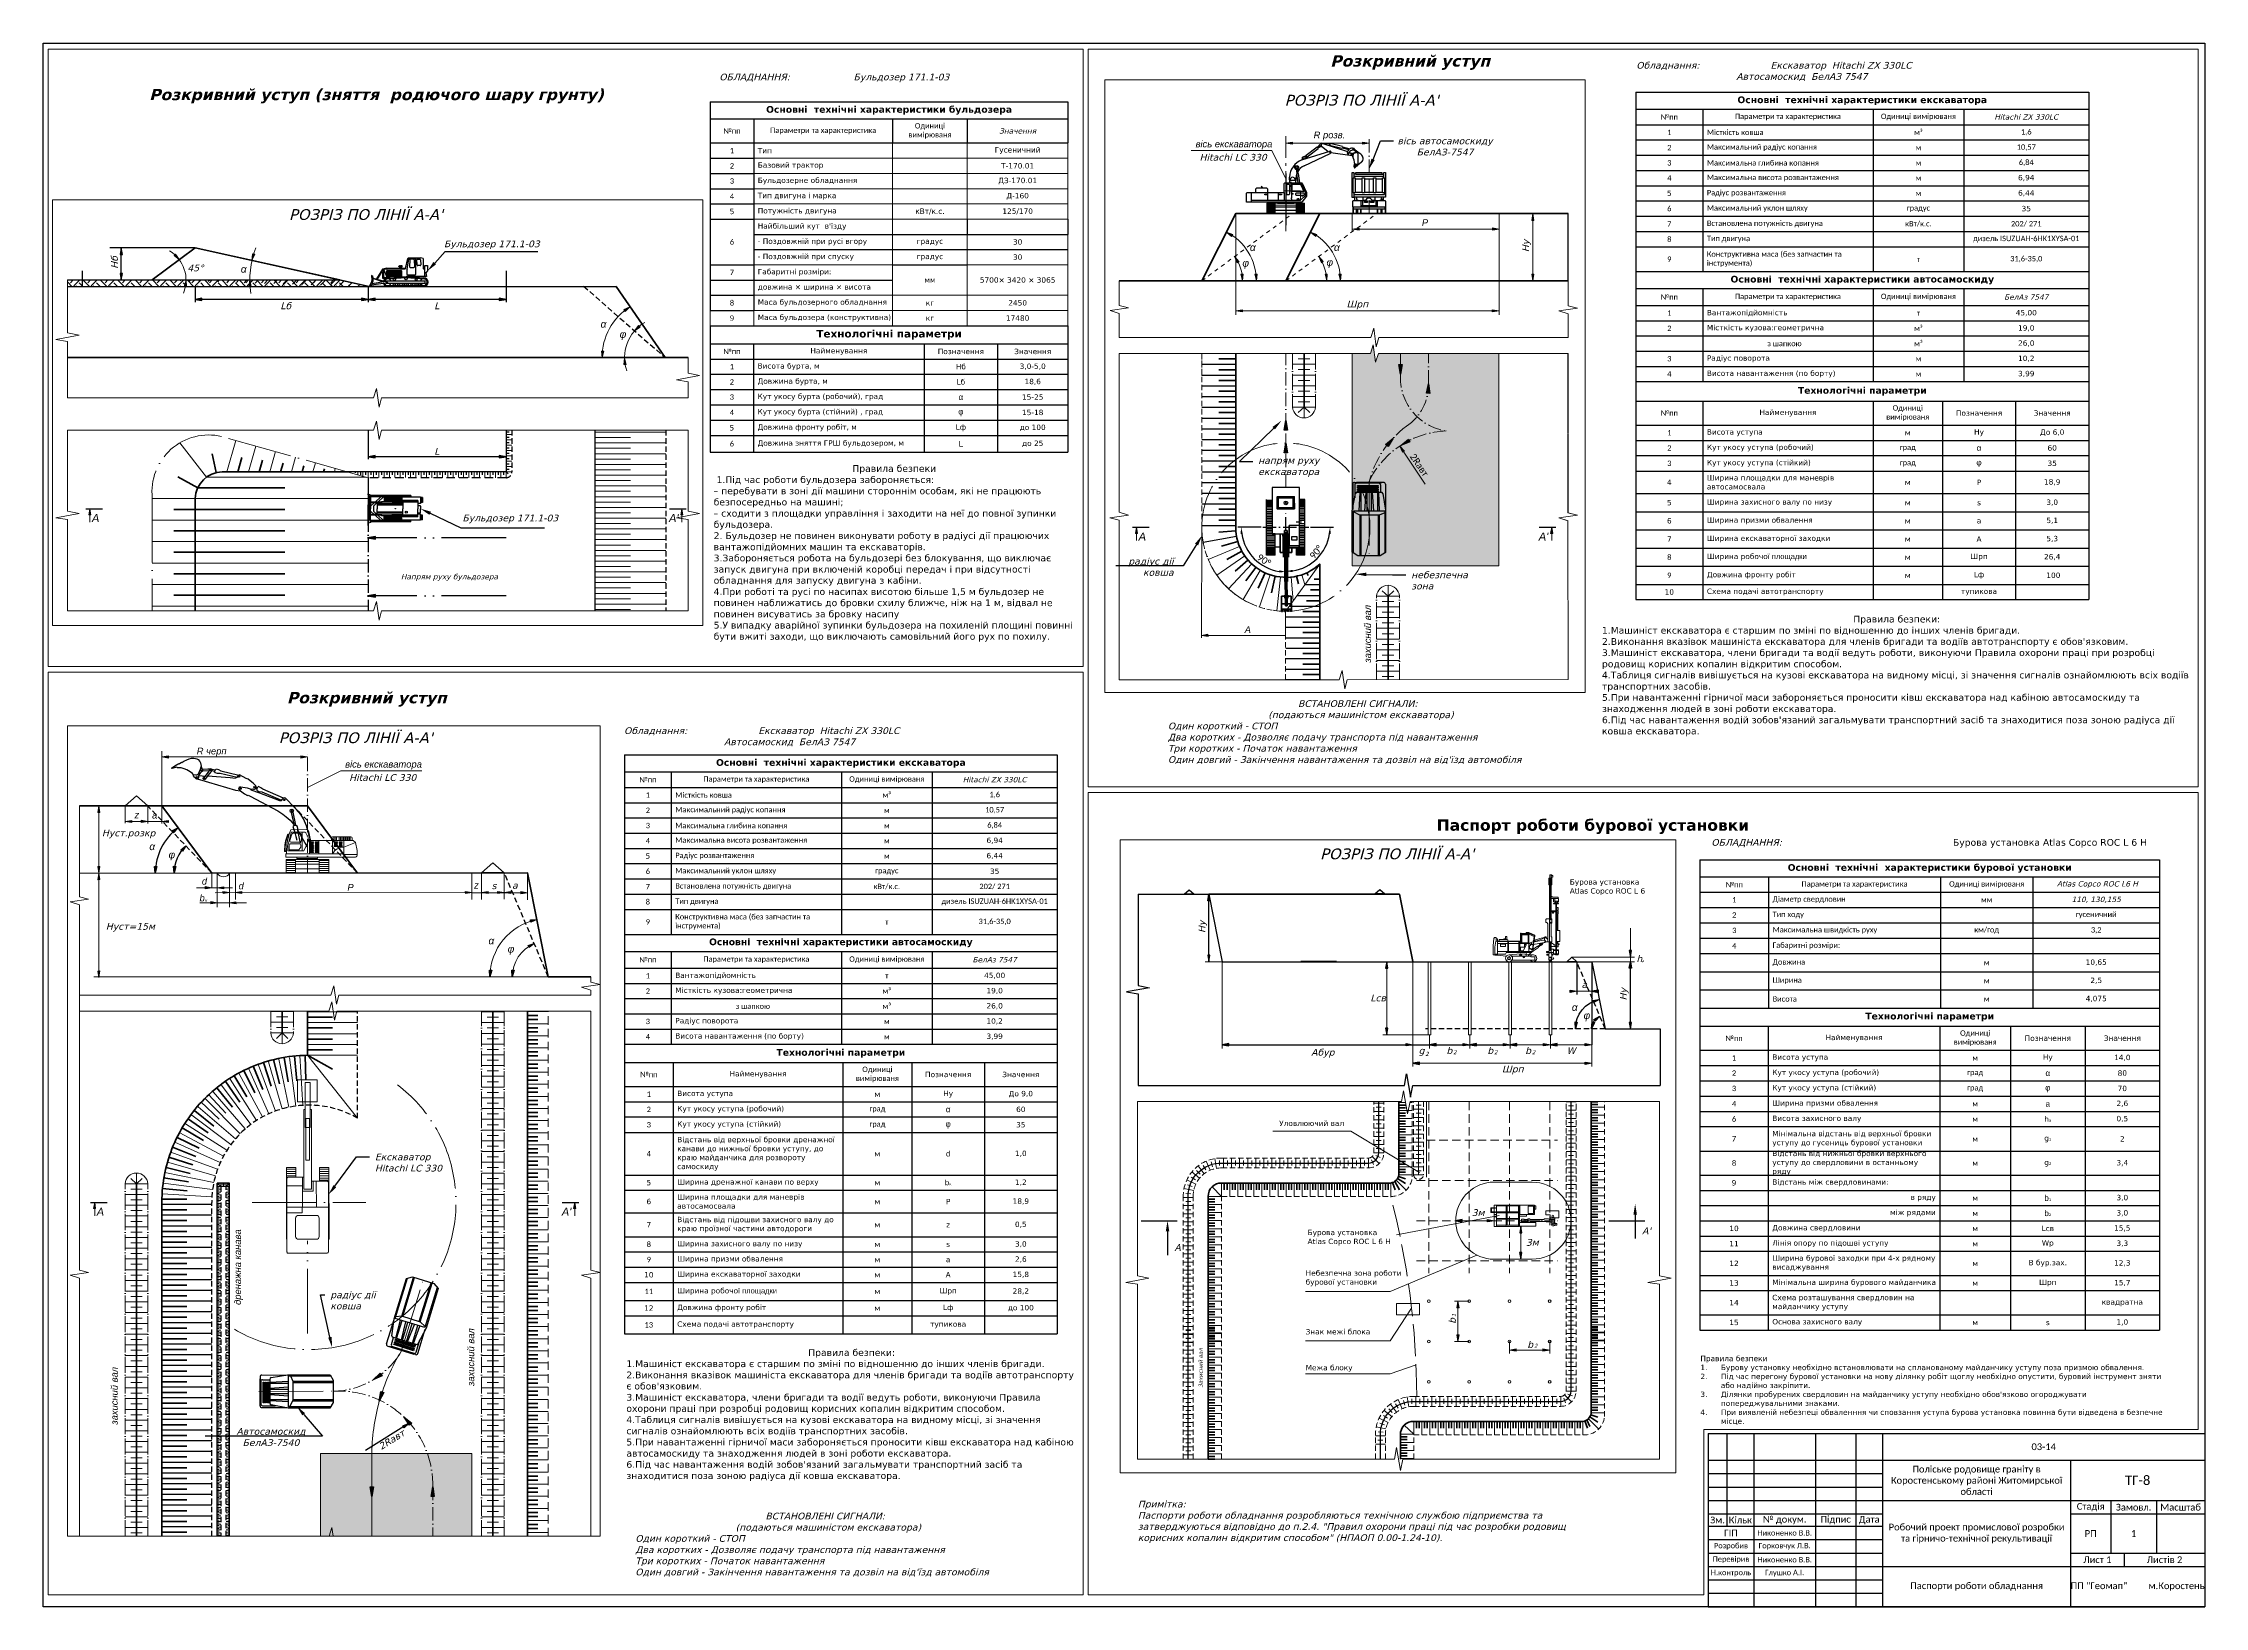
# Paper-space layout 'Лист1' of a CAD drawing. Header units: millimetres. Extents: x 0 to 805, y 0 to 582.
# The model-space entities are those that its viewports show. They can reach past a viewport. Long polylines and large blocks are cut down to what shows.
import ezdxf
from ezdxf import colors
from ezdxf.entities.mleader import LeaderData, LeaderLine
from ezdxf.math import Vec2, Vec3

# ---------------------------------------------------------------- set-up
doc = ezdxf.new("R2010")
doc.units = ezdxf.units.MM
for name, pattern in [('ACAD_ISO02W100', [15, 12, -3]), ('ACAD_ISO04W100', [30, 24, -3, 0, -3]), ('ACAD_ISO05W100', [33, 24, -3, 0, -3, 0, -3]), ('AHIDDEN2', [3, 1.5, -1.5]), ('CENTER', [7.5, 5, -1.25, 0, -1.25]), ('DotDashedLine', [13, 8, -2, 1, -2]), ('HIDDEN2', [4.7625, 3.175, -1.5875]), ('JIS_02_2.0', [3, 2, -1])]:
    doc.linetypes.add(name, pattern=pattern)
for name, color, linetype in [('НАДЗЕМКА', 7, 'Continuous'), ('ПЛАНШЕТ', 183, 'Continuous'), ('Слой1_СВЕРД_КОНТУРИ', 7, 'Continuous'), ('ТРАНСПОРТ', 7, 'Continuous'), ('Уступ', 7, 'Continuous')]:
    doc.layers.add(name, color=color, linetype=linetype)
doc.layers.add('По умолчанию', color=7, linetype='Continuous', lineweight=0)
doc.styles.add('Arial_204I', font='ariali.ttf')
doc.styles.get("Standard").update_dxf_attribs({"font": 'calibri.ttf'})
doc.styles.add('стиль1', font='verdanai.ttf', dxfattribs={"height": 2.5})
doc.dimstyles.new('ISO-25', dxfattribs={"dimtxt": 2.5, "dimasz": 2.5, "dimexe": 1.25, "dimexo": 0.625, "dimtad": 1, "dimtxsty": 'Standard', "dimcen": 2.5, "dimadec": 0, "dimazin": 0, "dimtfac": 1, "dimtmove": 0, "dimatfit": 3, "dimfxl": 1, "dimarcsym": 0})

# ---------------------------------------------------------------- blocks, each defined once
blk = doc.blocks.new('*T34')
at = {"color": 0, "linetype": 'ByBlock', "lineweight": -2, "transparency": 16777216}
for p, q in [((0, 0), (133.28, 0)), ((0, 0), (0, -6.76)), ((133.28, 0), (133.28, -47.07)), ((16.13, -6.76), (133.28, -6.76)), ((79.75, -6.76), (79.75, -47.07)), ((107.01, -6.76), (107.01, -47.07)), ((16.13, -12.43), (133.28, -12.43)), ((16.13, -18.1), (133.28, -18.1)), ((16.13, -23.76), (133.28, -23.76)), ((16.13, -29.43), (133.28, -29.43)), ((16.13, -35.2), (133.28, -35.2)), ((16.13, -40.86), (133.28, -40.86)), ((16.13, -47.07), (133.28, -47.07))]:
    blk.add_line(p, q, dxfattribs=at)
at = {"linetype": 'ByBlock', "lineweight": -2, "transparency": 16777216}
for p, q in [((0, -6.76), (16.13, -6.76)), ((0, -6.76), (0, -47.07)), ((16.13, -6.76), (16.13, -47.07)), ((0, -12.43), (16.13, -12.43)), ((0, -18.1), (16.13, -18.1)), ((0, -23.76), (16.13, -23.76)), ((0, -29.43), (16.13, -29.43)), ((0, -35.2), (16.13, -35.2)), ((0, -40.86), (16.13, -40.86)), ((0, -47.07), (16.13, -47.07))]:
    blk.add_line(p, q, dxfattribs=at)
at = {"color": 0, "lineweight": 20, "transparency": 16777216}
for s, insert, char_height, width, attachment_point in [('{\\fVerdana|b1|i0|c204|p34;Технологічні параметри}', (66.64, -3.38), 2.8222, 130.2814, 5), ('{\\fCalibri|b0|i0|c0;№пп', (8.07, -9.6), 2, 13.1302, 5), ('{\\fCalibri|b0|i0|c0;1', (8.07, -15.26), 2, 13.1302, 5), ('{\\fVerdana|b0|i0|c0;Найменування', (47.94, -9.6), 2, 60.622, 5), ('{\\fVerdana|b0|i0|c0;Позначення', (93.38, -9.6), 2, 24.2551, 5), ('{\\fVerdana|b0|i0|c0;Значення', (120.14, -9.6), 2, 23.274, 5), ('{\\fCalibri|b0|i0|c0|p34;2', (8.07, -20.93), 2, 13.1302, 5), ('{\\fCalibri|b0|i0|c0|p34;4', (8.07, -32.31), 2, 13.1302, 5), ('{\\fCalibri|b0|i0|c0|p34;3', (8.07, -26.6), 2, 13.1302, 5), ('{\\fCalibri|b0|i0|c0|p34;6', (8.07, -43.97), 2, 13.1302, 5), ('{\\fVerdana|b0|i0|c204|p34;\\C7;Довжина зняття ГРШ бульдозером\\fVerdana|b0|i0|c0|p34;, \\fVerdana|b0|i0|c204|p34;м}', (17.63, -43.97), 2, 60.622, 4)]:
    blk.add_mtext(s, dxfattribs=dict(at, insert=insert, char_height=char_height, width=width, attachment_point=attachment_point))
at = {"color": 7, "lineweight": 20, "transparency": 16777216, "char_height": 2}
for s, insert, width, attachment_point in [('{\\fVerdana|b0|i0|c204|p34;Висота бурта\\fVerdana|b0|i0|c0|p34;, \\fVerdana|b0|i0|c204|p34;м}', (17.63, -15.26), 60.622, 4), ('{\\fVerdana|b0|i0|c204|p34;Нб}', (93.38, -15.26), 24.2551, 5), ('{\\fVerdana|b0|i0|c204|p34;Довжина бурта\\fVerdana|b0|i0|c0|p34;, \\fVerdana|b0|i0|c204|p34;м}', (17.63, -20.93), 60.622, 4), ('{\\fVerdana|b0|i0|c0|p34;L\\fVerdana|b0|i0|c204|p34;б}', (93.38, -20.93), 24.2551, 5), ('{\\fVerdana|b0|i0|c204|p34;Кут укосу бурта (робочий)\\fVerdana|b0|i0|c0|p34;, \\fVerdana|b0|i0|c204|p34;град}', (17.63, -26.6), 60.622, 4), ('{\\fVerdana|b0|i0|c204|p34;Кут\\fVerdana|b0|i0|c0|p34; \\fVerdana|b0|i0|c204|p34;укосу\\fVerdana|b0|i0|c0|p34; \\fVerdana|b0|i0|c204|p34;бурта (стійний) \\fVerdana|b0|i0|c0|p34;, \\fVerdana|b0|i0|c204|p34;град}', (17.63, -32.31), 60.622, 4), ('{\\fArial|b0|i0|c0|p34;\\H1.0833x;\\C256;φ}', (93.38, -32.31), 24.2551, 5), ('{\\fArial|b0|i0|c0|p34;\\H1.0833x;\\C256;α}', (93.38, -26.6), 24.2551, 5), ('{\\fVerdana|b0|i0|c204|p34;Довжина фронту робіт\\fVerdana|b0|i0|c0|p34;, \\fVerdana|b0|i0|c204|p34;м}', (17.63, -38.03), 60.622, 4), ('{\\fArial|b0|i0|c0|p34;\\H1.0833x;\\C256;L}', (93.38, -43.97), 24.2551, 5)]:
    blk.add_mtext(s, dxfattribs=dict(at, insert=insert, width=width, attachment_point=attachment_point))
at = {"color": 7, "lineweight": 20, "transparency": 16777216, "char_height": 2, "attachment_point": 5, "style": 'стиль1'}
for s, insert, width in [('{\\fVerdana|b0|i0|c204|p34;3,0-5,0}', (120.14, -15.26), 23.274), ('{\\fVerdana|b0|i0|c204|p34;18,6}', (120.14, -20.93), 23.274), ('{\\fVerdana|b0|i0|c204|p34;15-25}', (120.14, -26.6), 23.274), ('{\\fVerdana|b0|i0|c204|p34;15-18}', (120.14, -32.31), 23.274), ('{\\fVerdana|b0|i0|c204|p34;Lф}', (93.38, -38.03), 24.2551), ('{\\fVerdana|b0|i0|c204|p34;\\C256;до 100}', (120.14, -38.03), 23.274), ('{\\fVerdana|b0|i0|c204|p34;до 25}', (120.14, -43.97), 23.274)]:
    blk.add_mtext(s, dxfattribs=dict(at, insert=insert, width=width))
at = {"color": 0, "lineweight": 20, "transparency": 16777216, "insert": (8.07, -38.03), "char_height": 2, "width": 13.1302, "attachment_point": 5, "style": 'стиль1'}
blk.add_mtext('{\\fVerdana|b0|i0|c204|p34;5', dxfattribs=at)
blk = doc.blocks.new('*T35')
at = {"layer": 'ТРАНСПОРТ', "linetype": 'ByBlock', "lineweight": -2, "transparency": 16777216}
for p, q in [((0, 0), (133.28, 0)), ((0, 0), (0, -77.68)), ((133.28, 0), (133.28, -15.31)), ((0, -6.33), (16.21, -6.33)), ((16.21, -6.33), (16.21, -77.68)), ((67.94, -6.33), (67.94, -15.31)), ((95.78, -6.33), (95.78, -15.31)), ((0, -15.31), (133.28, -15.31)), ((0, -20.98), (16.21, -20.98)), ((0, -26.65), (16.21, -26.65)), ((0, -32.32), (16.21, -32.32)), ((0, -37.99), (16.21, -37.99)), ((0, -43.66), (16.21, -43.66)), ((95.78, -43.66), (95.78, -49.33)), ((133.28, -43.66), (133.28, -49.33)), ((67.94, -49.33), (95.78, -49.33)), ((0, -60.67), (16.21, -60.67)), ((0, -66.34), (16.21, -66.34)), ((0, -72.01), (16.21, -72.01)), ((0, -77.68), (16.21, -77.68))]:
    blk.add_line(p, q, dxfattribs=at)
at = {"layer": 'ТРАНСПОРТ', "color": 0, "linetype": 'ByBlock', "lineweight": -2, "transparency": 16777216}
for p, q in [((16.21, -6.33), (133.28, -6.33)), ((16.21, -49.33), (67.94, -49.33)), ((16.21, -55), (133.28, -55)), ((95.78, -49.33), (133.28, -49.33)), ((67.94, -60.67), (95.78, -60.67)), ((16.21, -66.34), (67.94, -66.34)), ((16.21, -83.35), (133.28, -83.35))]:
    blk.add_line(p, q, dxfattribs=at)
at = {"layer": 'ТРАНСПОРТ', "linetype": 'ByBlock', "lineweight": 15, "transparency": 16777216}
for p, q in [((67.94, -15.31), (67.94, -83.35)), ((95.78, -15.31), (95.78, -43.66)), ((133.28, -15.31), (133.28, -43.66)), ((16.21, -20.98), (133.28, -20.98)), ((16.21, -26.65), (133.28, -26.65)), ((16.21, -32.32), (133.28, -32.32)), ((16.21, -37.99), (133.28, -37.99)), ((16.21, -43.66), (133.28, -43.66)), ((95.78, -49.33), (95.78, -83.35)), ((133.28, -49.33), (133.28, -83.35)), ((16.21, -60.67), (67.94, -60.67)), ((95.78, -60.67), (133.28, -60.67)), ((16.21, -72.01), (133.28, -72.01)), ((0, -77.68), (0, -83.35)), ((16.21, -77.68), (133.28, -77.68)), ((16.21, -77.68), (16.21, -83.35)), ((0, -83.35), (16.21, -83.35))]:
    blk.add_line(p, q, dxfattribs=at)
at = {"layer": 'ТРАНСПОРТ', "color": 0, "transparency": 16777216, "style": 'стиль1'}
for s, insert, char_height, width, attachment_point in [('{\\fVerdana|b1|i0|c204|p34;Основні  технічні характеристики бульдозера}', (66.64, -3.17), 2.5, 130.2814, 5), ('{\\fCalibri|b0|i0|c0;Одиниці вимірюваня', (81.86, -10.82), 2, 24.8381, 5), ('{\\fCalibri|b0|i0|c0;№пп', (8.1, -10.82), 2, 13.2063, 5), ('{\\fCalibri|b0|i0|c0;Параметри та характеристика', (42.07, -10.82), 2, 48.7316, 5), ('{\\fVerdana|b0|i1|c204|p34;\\C256;Значення}', (114.53, -10.82), 2, 34.5054, 5), ('{\\fCalibri|b0|i0|c0|p34;2', (8.1, -23.81), 2, 13.2063, 5), ('{\\fCalibri|b0|i0|c0;1', (8.1, -18.14), 2, 13.2063, 5), ('{\\fVerdana|b0|i0|c204|p34;Тип}', (17.71, -18.14), 2, 48.7316, 4), ('{\\fVerdana|b0|i0|c204|p34;Базовий трактор}', (17.71, -23.81), 2, 48.7316, 4), ('{\\fVerdana|b0|i0|c204|p34;Гусеничний}', (114.53, -18.14), 2, 34.5054, 5), ('{\\fVerdana|b0|i0|c204|p34;Т-170.01}', (114.53, -23.81), 2, 34.5054, 5), ('{\\fCalibri|b0|i0|c0|p34;3', (8.1, -29.48), 2, 13.2063, 5), ('{\\fVerdana|b0|i0|c204|p34;Бульдозерне обладнання}', (17.71, -29.48), 2, 48.7316, 4), ('{\\fVerdana|b0|i0|c204|p34;ДЗ-170.01}', (114.53, -29.48), 2, 34.5054, 5), ('{\\fCalibri|b0|i0|c0|p34;4', (8.1, -35.15), 2, 13.2063, 5), ('{\\fVerdana|b0|i0|c204|p34;5', (8.1, -40.82), 2, 13.2063, 5), ('{\\fVerdana|b0|i0|c204|p34;Тип двигуна і марка}', (17.71, -35.15), 2, 48.7316, 4), ('{\\fVerdana|b0|i0|c204|p34;Потужність двигуна}', (17.71, -40.82), 2, 48.7316, 4), ('{\\fVerdana|b0|i0|c204|p34;кВт/к\\fVerdana|b0|i0|c186|p34;.\\fVerdana|b0|i0|c204|p34;с\\fVerdana|b0|i0|c186|p34;.}', (81.86, -40.82), 2, 24.8381, 5), ('{\\fVerdana|b0|i0|c204|p34;125/170}', (114.53, -40.82), 2, 34.5054, 5), ('{\\fVerdana|b0|i0|c204|p34;Д-160}', (114.53, -35.15), 2, 34.5054, 5), ("{\\fVerdana|b0|i0|c204|p34;Найбільший кут  в'їзду}", (17.71, -46.49), 2, 48.7316, 4), ('{\\fCalibri|b0|i0|c0|p34;6', (8.1, -52.16), 2, 13.2063, 5), ('{\\fVerdana|b0|i0|c186|p34;- \\fVerdana|b0|i0|c204|p34;Поздовжній при русі вгору}', (17.71, -52.16), 2, 48.7316, 4), ('{\\fVerdana|b0|i0|c204|p34;градус}', (81.86, -52.16), 2, 24.8381, 5), ('{\\fVerdana|b0|i0|c204|p34;30', (114.53, -52.16), 2, 34.5054, 5), ('{\\fCalibri|b0|i0|c0|p34;7', (8.1, -63.5), 2, 13.2063, 5), ('{\\fVerdana|b0|i0|c186|p34;- \\fVerdana|b0|i0|c204|p34;Поздовжній при спуску}', (17.71, -57.83), 2, 48.7316, 4), ('{\\fVerdana|b0|i0|c204|p34;Габаритні розміри\\fVerdana|b0|i0|c186|p34;:}', (17.71, -63.5), 2, 48.7316, 4), ('{\\fVerdana|b0|i0|c204|p34;градус}', (81.86, -57.83), 2, 24.8381, 5), ('{\\fVerdana|b0|i0|c204|p34;30', (114.53, -57.83), 2, 34.5054, 5), ('{\\fVerdana|b0|i0|c204|p34;довжина \\fVerdana|b0|i0|c186|p34;× \\fVerdana|b0|i0|c204|p34;ширина \\fVerdana|b0|i0|c186|p34;× \\fVerdana|b0|i0|c204|p34;висота}', (17.71, -69.17), 2, 48.7316, 4), ('{\\fVerdana|b0|i0|c204|p34;мм}', (81.86, -66.34), 2, 24.8381, 5), ('{\\fVerdana|b0|i0|c204|p34;5700\\fVerdana|b0|i0|c186|p34;× \\fVerdana|b0|i0|c204|p34;3420\\fVerdana|b0|i0|c186|p34; × \\fVerdana|b0|i0|c204|p34;3065}', (114.53, -66.34), 2, 34.5054, 5), ('{\\fCalibri|b0|i0|c0|p34;8', (8.1, -74.84), 2, 13.2063, 5), ('{\\fTimes New Roman|b0|i0|c0|p18;9', (8.1, -80.51), 2, 13.2063, 5), ('{\\fVerdana|b0|i0|c204|p34;Маса бульдозерного обладнання}', (17.71, -74.84), 2, 48.7316, 4), ('{\\fVerdana|b0|i0|c204|p34;Маса бульдозера (конструктивна)}', (17.71, -80.51), 2, 48.7316, 4), ('{\\fVerdana|b0|i0|c204|p34;кг}', (81.86, -74.84), 2, 24.8381, 5), ('{\\fVerdana|b0|i0|c204|p34;кг}', (81.86, -80.51), 2, 24.8381, 5), ('{\\fVerdana|b0|i0|c204|p34;17480', (114.53, -80.51), 2, 34.5054, 5), ('{\\fVerdana|b0|i0|c204|p34;2450', (114.53, -74.84), 2, 34.5054, 5)]:
    blk.add_mtext(s, dxfattribs=dict(at, insert=insert, char_height=char_height, width=width, attachment_point=attachment_point))
blk = doc.blocks.new('*T41')
at = {"layer": 'ТРАНСПОРТ', "linetype": 'ByBlock', "lineweight": -2, "transparency": 16777216}
for p, q in [((0, 0), (168.74, 0)), ((0, 0), (0, -107.75)), ((168.74, 0), (168.74, -79.42)), ((0, -6.33), (24.97, -6.33)), ((24.97, -6.33), (24.97, -66.81)), ((88.38, -6.33), (88.38, -66.81)), ((122.17, -6.33), (122.17, -66.81)), ((0, -12.11), (168.74, -12.11)), ((0, -17.78), (168.74, -17.78)), ((0, -23.47), (168.74, -23.47)), ((0, -29.13), (168.74, -29.13)), ((0, -34.8), (122.17, -34.8)), ((0, -40.49), (168.74, -40.49)), ((0, -46.19), (168.74, -46.19)), ((0, -51.88), (122.17, -51.88)), ((0, -57.55), (168.74, -57.55)), ((0, -66.81), (168.74, -66.81)), ((0, -73.14), (168.74, -73.14)), ((0, -79.42), (168.74, -79.42)), ((24.97, -73.14), (24.97, -107.75)), ((88.38, -73.14), (88.38, -79.42)), ((122.17, -73.14), (122.17, -107.75)), ((0, -85.08), (24.97, -85.08)), ((0, -90.75), (24.97, -90.75)), ((0, -96.42), (24.97, -96.42)), ((88.38, -90.75), (122.17, -90.75)), ((88.38, -96.42), (122.17, -96.42)), ((0, -102.08), (24.97, -102.08)), ((88.38, -102.08), (122.17, -102.08)), ((0, -107.75), (24.97, -107.75)), ((88.38, -107.75), (122.17, -107.75))]:
    blk.add_line(p, q, dxfattribs=at)
at = {"layer": 'ТРАНСПОРТ', "color": 0, "linetype": 'ByBlock', "lineweight": -2, "transparency": 16777216}
for p, q in [((24.97, -6.33), (168.74, -6.33)), ((122.17, -34.8), (168.74, -34.8)), ((122.17, -51.88), (168.74, -51.88)), ((88.38, -79.42), (88.38, -107.75)), ((168.74, -79.42), (168.74, -107.75)), ((24.97, -85.08), (168.74, -85.08)), ((24.97, -90.75), (88.38, -90.75)), ((24.97, -96.42), (88.38, -96.42)), ((122.17, -90.75), (168.74, -90.75)), ((122.17, -96.42), (168.74, -96.42)), ((24.97, -102.08), (88.38, -102.08)), ((122.17, -102.08), (168.74, -102.08)), ((24.97, -107.75), (88.38, -107.75)), ((122.17, -107.75), (168.74, -107.75))]:
    blk.add_line(p, q, dxfattribs=at)
at = {"layer": 'ТРАНСПОРТ', "color": 0, "transparency": 16777216}
for s, insert, char_height, width, attachment_point in [('{\\fCalibri|b0|i0|c0;Параметри та характеристика', (56.67, -9.22), 2, 60.4179, 5), ('{\\fVerdana|b1|i0|c204|p34;Основні \\fVerdana|b1|i0|c0|p34; \\fVerdana|b1|i0|c204|p34;технічні характеристики\\fVerdana|b1|i0|c0|p34; \\fVerdana|b1|i0|c204|p34;екскаватора}', (84.37, -3.17), 2.5, 165.7365, 5), ('{\\fCalibri|b0|i0|c0;Одиниці вимірюваня', (105.28, -9.22), 2, 30.7846, 5), ('{\\fCalibri|b0|i0|c0;№пп', (12.48, -9.22), 2, 21.9651, 5), ('{\\fCalibri|b0|i0|c0;1', (12.48, -14.94), 2, 21.9651, 5), ('{\\fCalibri|b0|i0|c0;Місткість ковша', (26.47, -14.94), 2, 60.4179, 4), ('{\\fCalibri|b0|i0|c0;м³', (105.28, -14.94), 2, 30.7846, 5), ('{\\fVerdana|b0|i1|c204|p34;\\C256;Hitachi \\fVerdana|b0|i1|c0|p34;ZX \\fVerdana|b0|i1|c204|p34;330LC}', (145.45, -9.22), 2, 43.5689, 5), ('1,6', (145.45, -14.94), 2, 43.5689, 5), ('{\\fCalibri|b0|i0|c0|p34;2', (12.48, -20.62), 2, 21.9651, 5), ('{\\fCalibri|b0|i0|c204|p34;Максимальний радіус копання}', (26.47, -20.62), 2, 60.4179, 4), ('{\\fCalibri|b0|i0|c0;м', (105.28, -20.62), 2, 30.7846, 5), ('{\\fCalibri|b0|i0|c0|p34;10\\fCalibri|b0|i0|c204|p34;,57}', (145.45, -20.62), 2, 43.5689, 5), ('{\\fCalibri|b0|i0|c0|p34;4', (12.48, -31.97), 2, 21.9651, 5), ('{\\fCalibri|b0|i0|c0|p34;3', (12.48, -26.3), 2, 21.9651, 5), ('{\\fCalibri|b0|i0|c0;Максимальна глибина копання', (26.47, -26.3), 2, 60.4179, 4), ('{\\fCalibri|b0|i0|c0;Максимальна висота розвантаження', (26.47, -31.97), 2, 60.4179, 4), ('{\\fCalibri|b0|i0|c0;м', (105.28, -26.3), 2, 30.7846, 5), ('{\\fCalibri|b0|i0|c0;м', (105.28, -31.97), 2, 30.7846, 5), ('{\\fVerdana|b0|i0|c204|p34;6,94}', (145.45, -31.97), 2, 43.5689, 5), ('{\\fCalibri|b0|i0|c0|p34;6\\fCalibri|b0|i0|c204|p34;,\\fCalibri|b0|i0|c0|p34;8\\fCalibri|b0|i0|c204|p34;4}', (145.45, -26.3), 2, 43.5689, 5), ('{\\fCalibri|b0|i0|c204|p34;Радіус розвантаження}', (26.47, -37.65), 2, 60.4179, 4), ('{\\fCalibri|b0|i0|c0;м', (105.28, -37.65), 2, 30.7846, 5), ('{\\fVerdana|b0|i0|c0|p34;6\\fVerdana|b0|i0|c204|p34;,\\fVerdana|b0|i0|c0|p34;44}', (145.45, -37.65), 2, 43.5689, 5), ('{\\fCalibri|b0|i0|c0|p34;6', (12.48, -43.34), 2, 21.9651, 5), ('{\\fCalibri|b0|i0|c0|p34;7', (12.48, -49.03), 2, 21.9651, 5), ('{\\fCalibri|b0|i0|c0;Встановлена \u200b\u200bпотужність двигуна', (26.47, -49.03), 2, 60.4179, 4), ('{\\fCalibri|b0|i0|c204|p34;Максимальний уклон шляху}', (26.47, -43.34), 2, 60.4179, 4), ('{\\fCalibri|b0|i0|c0;кВт/к.с.', (105.28, -49.03), 2, 30.7846, 5), ('{\\fCalibri|b0|i0|c204|p34;градус }', (105.28, -43.34), 2, 30.7846, 5), ('{\\fCalibri|b0|i0|c204|p34;202\\fCalibri|b0|i0|c0|p34;/ 2\\fCalibri|b0|i0|c204|p34;71}', (145.45, -49.03), 2, 43.5689, 5), ('{\\fCalibri|b0|i0|c0|p34;8', (12.48, -54.71), 2, 21.9651, 5), ('{\\fCalibri|b0|i0|c0;Тип двигуна', (26.47, -54.71), 2, 60.4179, 4), ('{\\fCalibri|b0|i0|c204|p34;дизель \\fCalibri|b0|i0|c0|p34;ISUZUAH-6HK1XYSA-01}', (145.45, -54.71), 2, 43.5689, 5), ('{\\fCalibri|b0|i0|c0|p34;9', (12.48, -62.18), 2, 21.9651, 5), ('{\\fCalibri|b0|i0|c0;Конструктивна маса (без запчастин та інструмента)', (26.47, -62.18), 2, 60.4179, 4), ('{\\fCalibri|b0|i0|c0;т', (105.28, -62.18), 2, 30.7846, 5), ('{\\fCalibri|b0|i0|c0|p34;3\\fCalibri|b0|i0|c204|p34;1,6-35,0}', (145.45, -62.18), 2, 43.5689, 5), ('{\\fVerdana|b1|i0|c204|p34;Основні \\fVerdana|b1|i0|c0|p34; \\fVerdana|b1|i0|c204|p34;технічні характеристики\\fVerdana|b1|i0|c0|p34; \\fVerdana|b1|i0|c204|p34;автосамоскиду}', (84.37, -69.97), 2.5, 165.7365, 5), ('{\\fCalibri|b0|i0|c0;№пп', (12.48, -76.28), 2, 21.9651, 5), ('{\\fCalibri|b0|i0|c0;Параметри та характеристика', (56.67, -76.28), 2, 60.4179, 5), ('{\\fCalibri|b0|i0|c0;Одиниці вимірюваня', (105.28, -76.28), 2, 30.7846, 5), ('{\\fCalibri|b0|i0|c0|p34;2', (12.48, -87.92), 2, 21.9651, 5), ('{\\fCalibri|b0|i0|c0;1', (12.48, -82.25), 2, 21.9651, 5), ('{\\fVerdana|b0|i0|c204|p34;Вантажопідйомність}', (26.47, -82.25), 2, 60.4179, 4), ('{\\fVerdana|b0|i0|c204|p34;Місткість кузова:геометрична}', (26.47, -87.92), 2, 60.4179, 4), ('{\\fCalibri|b0|i0|c0;м³', (105.28, -87.92), 2, 30.7846, 5), ('{\\fCalibri|b0|i0|c0;т', (105.28, -82.25), 2, 30.7846, 5), ('                                з шапкою', (26.47, -93.58), 2, 60.4179, 4), ('{\\fCalibri|b0|i0|c0;м³', (105.28, -93.58), 2, 30.7846, 5), ('{\\fCalibri|b0|i0|c0|p34;4', (12.48, -104.92), 2, 21.9651, 5), ('{\\fCalibri|b0|i0|c0|p34;3', (12.48, -99.25), 2, 21.9651, 5), ('{\\fVerdana|b0|i0|c204|p34;Радіус поворота}', (26.47, -99.25), 2, 60.4179, 4), ('{\\fCalibri|b0|i0|c0;м', (105.28, -99.25), 2, 30.7846, 5), ('{\\fCalibri|b0|i0|c0;м', (105.28, -104.92), 2, 30.7846, 5)]:
    blk.add_mtext(s, dxfattribs=dict(at, insert=insert, char_height=char_height, width=width, attachment_point=attachment_point))
at = {"layer": 'ТРАНСПОРТ', "color": 0, "transparency": 16777216, "char_height": 2, "style": 'стиль1'}
for s, insert, width, attachment_point in [('{\\fVerdana|b0|i0|c204|p34;5', (12.48, -37.65), 21.9651, 5), ('{\\fVerdana|b0|i0|c204|p34;35 }', (145.45, -43.34), 43.5689, 5), ('{\\C256;БелАз 7547}', (145.45, -76.28), 43.5689, 5), ('{\\fVerdana|b0|i0|c204|p34;45,00}', (145.45, -82.25), 43.5689, 5), ('{\\fVerdana|b0|i0|c204|p34;19,0}', (145.45, -87.92), 43.5689, 5), ('{\\fVerdana|b0|i0|c204|p34;26,0}', (145.45, -93.58), 43.5689, 5), ('{\\fVerdana|b0|i0|c204|p34;Висота навантаження (по борту)}', (26.47, -104.92), 60.4179, 4), ('{\\fVerdana|b0|i0|c204|p34;3,99}', (145.45, -104.92), 43.5689, 5), ('{\\fVerdana|b0|i0|c204|p34;10,2}', (145.45, -99.25), 43.5689, 5)]:
    blk.add_mtext(s, dxfattribs=dict(at, insert=insert, width=width, attachment_point=attachment_point))
blk = doc.blocks.new('*T42')
at = {"color": 0, "linetype": 'ByBlock', "lineweight": -2, "transparency": 16777216}
for p, q in [((0, 0), (168.74, 0)), ((0, 0), (0, -7.23)), ((168.74, 0), (168.74, -81.18)), ((24.97, -7.23), (168.74, -7.23)), ((88.38, -7.23), (88.38, -81.18)), ((141.48, -7.23), (141.48, -81.18)), ((24.97, -16.21), (88.38, -16.21)), ((24.97, -21.88), (88.38, -21.88)), ((114.23, -16.21), (168.74, -16.21)), ((114.23, -21.88), (168.74, -21.88)), ((24.97, -27.54), (88.38, -27.54)), ((114.23, -27.54), (168.74, -27.54)), ((24.97, -33.31), (88.38, -33.31)), ((114.23, -33.31), (168.74, -33.31)), ((24.97, -41.7), (88.38, -41.7)), ((114.23, -41.7), (168.74, -41.7)), ((24.97, -48.46), (88.38, -48.46)), ((24.97, -55.23), (88.38, -55.23)), ((114.23, -48.46), (168.74, -48.46)), ((114.23, -55.23), (168.74, -55.23)), ((24.97, -61.99), (88.38, -61.99)), ((114.23, -61.99), (168.74, -61.99)), ((24.97, -68.75), (88.38, -68.75)), ((114.23, -68.75), (168.74, -68.75)), ((24.97, -75.51), (88.38, -75.51)), ((114.23, -75.51), (168.74, -75.51)), ((114.23, -75.51), (114.23, -81.18)), ((24.97, -81.18), (168.74, -81.18))]:
    blk.add_line(p, q, dxfattribs=at)
at = {"linetype": 'ByBlock', "lineweight": -2, "transparency": 16777216}
for p, q in [((0, -7.23), (24.97, -7.23)), ((0, -7.23), (0, -81.18)), ((24.97, -7.23), (24.97, -81.18)), ((114.23, -7.23), (114.23, -75.51)), ((0, -16.21), (24.97, -16.21)), ((0, -21.88), (24.97, -21.88)), ((88.38, -16.21), (114.23, -16.21)), ((88.38, -21.88), (114.23, -21.88)), ((0, -27.54), (24.97, -27.54)), ((88.38, -27.54), (114.23, -27.54)), ((0, -33.31), (24.97, -33.31)), ((88.38, -33.31), (114.23, -33.31)), ((0, -41.7), (24.97, -41.7)), ((88.38, -41.7), (114.23, -41.7)), ((0, -48.46), (24.97, -48.46)), ((0, -55.23), (24.97, -55.23)), ((88.38, -48.46), (114.23, -48.46)), ((88.38, -55.23), (114.23, -55.23)), ((0, -61.99), (24.97, -61.99)), ((88.38, -61.99), (114.23, -61.99)), ((0, -68.75), (24.97, -68.75)), ((88.38, -68.75), (114.23, -68.75)), ((0, -75.51), (24.97, -75.51)), ((88.38, -75.51), (114.23, -75.51)), ((0, -81.18), (24.97, -81.18))]:
    blk.add_line(p, q, dxfattribs=at)
at = {"color": 0, "lineweight": 20, "transparency": 16777216}
for s, insert, char_height, width, attachment_point in [('{\\fVerdana|b1|i0|c204|p34;Технологічні параметри}', (84.37, -3.62), 2.5, 165.7365, 5), ('{\\fCalibri|b0|i0|c0;№пп', (12.48, -11.72), 2, 21.9651, 5), ('{\\fVerdana|b0|i0|c0;Найменування', (56.67, -11.72), 2, 60.4179, 5), ('{\\fCalibri|b0|i0|c0;Одиниці вимірюваня', (101.3, -11.72), 2, 22.8433, 5), ('{\\fVerdana|b0|i0|c0;Позначення', (127.85, -11.72), 2, 24.2551, 5), ('{\\fVerdana|b0|i0|c0;Значення', (155.11, -11.72), 2, 24.2551, 5), ('{\\fCalibri|b0|i0|c0|p34;2', (12.48, -24.71), 2, 21.9651, 5), ('{\\fCalibri|b0|i0|c0;1', (12.48, -19.04), 2, 21.9651, 5), ('{\\fCalibri|b0|i0|c204|p34;град}', (101.3, -24.71), 2, 22.8433, 5), ('{\\fCalibri|b0|i0|c0;м', (101.3, -19.04), 2, 22.8433, 5), ('{\\fCalibri|b0|i0|c0|p34;3', (12.48, -30.43), 2, 21.9651, 5), ('{\\fCalibri|b0|i0|c204|p34;град}', (101.3, -30.43), 2, 22.8433, 5), ('{\\fVerdana|b0|i0|c204|p34;Ширина площадки для маневрів автосамосвала}', (26.47, -37.51), 2, 60.4179, 4), ('{\\fCalibri|b0|i0|c0;м', (101.3, -37.51), 2, 22.8433, 5), ('{\\fCalibri|b0|i0|c0;м', (101.3, -45.08), 2, 22.8433, 5), ('{\\fCalibri|b0|i0|c0;м', (101.3, -51.84), 2, 22.8433, 5), ('{\\fVerdana|b0|i0|c204|p34;а}', (127.85, -51.84), 2, 24.2551, 5), ('{\\fCalibri|b0|i0|c0|p34;8', (12.48, -65.37), 2, 21.9651, 5), ('{\\fVerdana|b0|i0|c204|p34;Ширина екскаваторної заходки}', (26.47, -58.61), 2, 60.4179, 4), ('{\\fCalibri|b0|i0|c0;м', (101.3, -58.61), 2, 22.8433, 5), ('{\\fVerdana|b0|i0|c0|p34;A}', (127.85, -58.61), 2, 24.2551, 5), ('{\\fCalibri|b0|i0|c0|p34;9', (12.48, -72.13), 2, 21.9651, 5), ('{\\fCalibri|b0|i0|c0;м', (101.3, -65.37), 2, 22.8433, 5), ('{\\fCalibri|b0|i0|c0;м', (101.3, -72.13), 2, 22.8433, 5), ('{\\fVerdana|b0|i0|c204|p34;Схема подачі автотранспорту}', (26.47, -78.35), 2, 60.4179, 4)]:
    blk.add_mtext(s, dxfattribs=dict(at, insert=insert, char_height=char_height, width=width, attachment_point=attachment_point))
at = {"color": 7, "lineweight": 20, "transparency": 16777216, "char_height": 2}
for s, insert, width, attachment_point in [('{\\fVerdana|b0|i0|c204|p34;Висота уступа}', (26.47, -19.04), 60.4179, 4), ('{\\fVerdana|b0|i0|c204|p34;Кут укосу уступа (робочий)}', (26.47, -24.71), 60.4179, 4), ('{\\fVerdana|b0|i0|c204|p34;Ну}', (127.85, -19.04), 24.2551, 5), ('{\\fArial|b0|i0|c0|p34;\\H1.0833x;\\C256;α}', (127.85, -24.71), 24.2551, 5), ('{\\fVerdana|b0|i0|c204|p34;Кут\\fVerdana|b0|i0|c0|p34; \\fVerdana|b0|i0|c204|p34;укосу\\fVerdana|b0|i0|c0|p34; \\fVerdana|b0|i0|c204|p34;уступа (стійкий) }', (26.47, -30.43), 60.4179, 4), ('{\\fArial|b0|i0|c0|p34;\\H1.0833x;\\C256;φ}', (127.85, -30.43), 24.2551, 5), ('{\\fVerdana|b0|i0|c204|p34;Шрп}', (127.85, -65.37), 24.2551, 5), ('{\\fVerdana|b0|i0|c204|p34;Довжина фронту робіт}', (26.47, -72.13), 60.4179, 4)]:
    blk.add_mtext(s, dxfattribs=dict(at, insert=insert, width=width, attachment_point=attachment_point))
at = {"color": 7, "lineweight": 20, "transparency": 16777216, "style": 'стиль1'}
for s, insert, char_height, width, attachment_point in [('{\\fVerdana|b0|i0|c204|p34;До 6,0}', (155.11, -19.04), 2, 24.2551, 5), ('{\\fVerdana|b0|i0|c204|p34;60}', (155.11, -24.71), 2, 24.2551, 5), ('{\\fVerdana|b0|i0|c204|p34;35}', (155.11, -30.43), 2, 24.2551, 5), ('{\\fVerdana|b0|i0|c204|p34;\\H0.70866x;Ширина робочо\\fArial|b0|i0|c204|p34;ї площадки}', (26.47, -65.37), 2.8222, 60.4179, 4), ('{\\fVerdana|b0|i0|c204|p34;26,4}', (155.11, -65.37), 2, 24.2551, 5), ('{\\fVerdana|b0|i0|c204|p34;Lф}', (127.85, -72.13), 2, 24.2551, 5), ('{\\fVerdana|b0|i0|c204|p34; 100}', (155.11, -72.13), 2, 24.2551, 5)]:
    blk.add_mtext(s, dxfattribs=dict(at, insert=insert, char_height=char_height, width=width, attachment_point=attachment_point))
at = {"color": 0, "lineweight": 20, "transparency": 16777216, "char_height": 2, "style": 'стиль1'}
for s, insert, width, attachment_point in [('{\\fVerdana|b0|i0|c204|p34;4', (12.48, -37.51), 21.9651, 5), ('{\\fVerdana|b0|i0|c204|p34;P}', (127.85, -37.51), 24.2551, 5), ('{\\fVerdana|b0|i0|c204|p34;18,9}', (155.11, -37.51), 24.2551, 5), ('{\\fVerdana|b0|i0|c204|p34;5', (12.48, -45.08), 21.9651, 5), ('{\\fVerdana|b0|i0|c204|p34;Ширина захисного валу по низу}', (26.47, -45.08), 60.4179, 4), ('{\\fVerdana|b0|i0|c204|p34;s}', (127.85, -45.08), 24.2551, 5), ('{\\fVerdana|b0|i0|c204|p34;3,0}', (155.11, -45.08), 24.2551, 5), ('{\\fVerdana|b0|i0|c204|p34;6', (12.48, -51.84), 21.9651, 5), ('{\\fVerdana|b0|i0|c204|p34;Ширина призми обвалення}', (26.47, -51.84), 60.4179, 4), ('{\\fVerdana|b0|i0|c204|p34;5,1}', (155.11, -51.84), 24.2551, 5), ('{\\fVerdana|b0|i0|c204|p34;7', (12.48, -58.61), 21.9651, 5), ('{\\fVerdana|b0|i0|c204|p34;5,3 }', (155.11, -58.61), 24.2551, 5), ('{\\fVerdana|b0|i0|c204|p34;10', (12.48, -78.35), 21.9651, 5), ('{\\fVerdana|b0|i0|c204|p34;тупикова}', (127.85, -78.35), 24.2551, 5)]:
    blk.add_mtext(s, dxfattribs=dict(at, insert=insert, width=width, attachment_point=attachment_point))
blk = doc.blocks.new('*T43')
at = {"color": 0, "linetype": 'ByBlock', "lineweight": -2, "transparency": 16777216}
for p, q in [((0, 0), (171.25, 0)), ((0, 0), (0, -6.76)), ((171.25, 0), (171.25, -119.92)), ((25.47, -6.76), (171.25, -6.76)), ((89.39, -6.76), (89.39, -119.92)), ((143.49, -6.76), (143.49, -119.92)), ((25.47, -15.74), (89.39, -15.74)), ((115.73, -15.74), (171.25, -15.74)), ((25.47, -21.41), (89.39, -21.41)), ((115.73, -21.41), (171.25, -21.41)), ((25.47, -27.07), (89.39, -27.07)), ((115.73, -27.07), (171.25, -27.07)), ((25.47, -32.84), (89.39, -32.84)), ((25.47, -38.51), (89.39, -38.51)), ((115.73, -32.84), (171.25, -32.84)), ((115.73, -38.51), (171.25, -38.51)), ((25.47, -44.17), (89.39, -44.17)), ((115.73, -44.17), (171.25, -44.17)), ((25.47, -53.27), (89.39, -53.27)), ((115.73, -53.27), (171.25, -53.27)), ((25.47, -62.25), (89.39, -62.25)), ((115.73, -62.25), (171.25, -62.25)), ((25.47, -67.92), (89.39, -67.92)), ((115.73, -67.92), (171.25, -67.92)), ((25.47, -73.59), (89.39, -73.59)), ((25.47, -79.25), (89.39, -79.25)), ((115.73, -73.59), (171.25, -73.59)), ((115.73, -79.25), (171.25, -79.25)), ((25.47, -84.92), (89.39, -84.92)), ((115.73, -84.92), (171.25, -84.92)), ((25.47, -90.59), (89.39, -90.59)), ((115.73, -90.59), (171.25, -90.59)), ((25.47, -99.58), (89.39, -99.58)), ((115.73, -99.58), (171.25, -99.58)), ((25.47, -105.24), (89.39, -105.24)), ((115.73, -105.24), (171.25, -105.24)), ((25.47, -114.26), (89.39, -114.26)), ((25.47, -119.92), (89.39, -119.92)), ((115.73, -114.26), (171.25, -114.26)), ((115.73, -119.92), (171.25, -119.92))]:
    blk.add_line(p, q, dxfattribs=at)
at = {"linetype": 'ByBlock', "lineweight": -2, "transparency": 16777216}
for p, q in [((0, -6.76), (25.47, -6.76)), ((0, -6.76), (0, -119.92)), ((25.47, -6.76), (25.47, -119.92)), ((115.73, -6.76), (115.73, -119.92)), ((0, -15.74), (25.47, -15.74)), ((89.39, -15.74), (115.73, -15.74)), ((0, -21.41), (25.47, -21.41)), ((89.39, -21.41), (115.73, -21.41)), ((0, -27.07), (25.47, -27.07)), ((89.39, -27.07), (115.73, -27.07)), ((0, -32.84), (25.47, -32.84)), ((0, -38.51), (25.47, -38.51)), ((89.39, -32.84), (115.73, -32.84)), ((89.39, -38.51), (115.73, -38.51)), ((0, -44.17), (25.47, -44.17)), ((89.39, -44.17), (115.73, -44.17)), ((0, -53.27), (25.47, -53.27)), ((89.39, -53.27), (115.73, -53.27)), ((0, -62.25), (25.47, -62.25)), ((89.39, -62.25), (115.73, -62.25)), ((0, -67.92), (25.47, -67.92)), ((89.39, -67.92), (115.73, -67.92)), ((0, -73.59), (25.47, -73.59)), ((0, -79.25), (25.47, -79.25)), ((89.39, -73.59), (115.73, -73.59)), ((89.39, -79.25), (115.73, -79.25)), ((0, -84.92), (25.47, -84.92)), ((89.39, -84.92), (115.73, -84.92)), ((0, -90.59), (25.47, -90.59)), ((89.39, -90.59), (115.73, -90.59)), ((0, -99.58), (25.47, -99.58)), ((89.39, -99.58), (115.73, -99.58)), ((0, -105.24), (25.47, -105.24)), ((89.39, -105.24), (115.73, -105.24)), ((0, -114.26), (25.47, -114.26)), ((0, -119.92), (25.47, -119.92)), ((89.39, -114.26), (115.73, -114.26)), ((89.39, -119.92), (115.73, -119.92))]:
    blk.add_line(p, q, dxfattribs=at)
at = {"color": 0, "lineweight": 20, "transparency": 16777216}
for s, insert, char_height, width, attachment_point in [('{\\fVerdana|b1|i0|c204|p34;Технологічні параметри}', (85.62, -3.38), 2.5, 168.2471, 5), ('{\\fCalibri|b0|i0|c0;№пп', (12.73, -11.25), 2, 22.4672, 5), ('{\\fVerdana|b0|i0|c0;Найменування', (57.43, -11.25), 2, 60.92, 5), ('{\\fCalibri|b0|i0|c0;Одиниці вимірюваня', (102.56, -11.25), 2, 23.3454, 5), ('{\\fVerdana|b0|i0|c0;Позначення', (129.61, -11.25), 2, 24.7572, 5), ('{\\fVerdana|b0|i0|c0;Значення', (157.37, -11.25), 2, 24.7572, 5), ('{\\fCalibri|b0|i0|c0|p34;2', (12.73, -24.24), 2, 22.4672, 5), ('{\\fCalibri|b0|i0|c0;1', (12.73, -18.57), 2, 22.4672, 5), ('{\\fCalibri|b0|i0|c204|p34;град}', (102.56, -24.24), 2, 23.3454, 5), ('{\\fCalibri|b0|i0|c0;м', (102.56, -18.57), 2, 23.3454, 5), ('{\\fCalibri|b0|i0|c0|p34;3', (12.73, -29.96), 2, 22.4672, 5), ('{\\fCalibri|b0|i0|c204|p34;град}', (102.56, -29.96), 2, 23.3454, 5), ('{\\fCalibri|b0|i0|c0|p34;4', (12.73, -35.67), 2, 22.4672, 5), ('{\\fCalibri|b0|i0|c0|p34;6', (12.73, -41.34), 2, 22.4672, 5), ('{\\fCalibri|b0|i0|c0;м', (102.56, -35.67), 2, 23.3454, 5), ('{\\fCalibri|b0|i0|c0|p34;7', (12.73, -48.72), 2, 22.4672, 5), ('{\\fVerdana|b0|i0|c204|p34;Мінімальна відстань від верхньої бровки уступу до гусениць бурової установки}', (26.97, -48.72), 2, 60.92, 4), ('{\\fCalibri|b0|i0|c0;м', (102.56, -41.34), 2, 23.3454, 5), ('{\\fCalibri|b0|i0|c0;м', (102.56, -48.72), 2, 23.3454, 5), ('{\\fVerdana|b0|i0|c204|p34;Відстань від нижньої бровки верхнього уступу до свердловини в останньому ряду}', (26.97, -57.76), 2, 60.92, 4), ('{\\fCalibri|b0|i0|c0|p34;8', (12.73, -57.76), 2, 22.4672, 5), ('{\\fVerdana|b0|i0|c204|p34;Відстань між свердловинами:}', (26.97, -65.09), 2, 60.92, 4), ('{\\fCalibri|b0|i0|c0;м', (102.56, -57.76), 2, 23.3454, 5), ('{\\fVerdana|b0|i0|c204|p34;в ряду}', (87.89, -70.75), 2, 60.92, 6), ('{\\fCalibri|b0|i0|c0;м', (102.56, -70.75), 2, 23.3454, 5), ('{\\fVerdana|b0|i0|c204|p34;між рядами}', (87.89, -76.42), 2, 60.92, 6), ('{\\fCalibri|b0|i0|c0;м', (102.56, -76.42), 2, 23.3454, 5), ('{\\fVerdana|b0|i0|c204|p34;Лінія опору по підошві уступу}', (26.97, -87.75), 2, 60.92, 4), ('{\\fVerdana|b0|i0|c204|p34;Довжина свердловини}', (26.97, -82.09), 2, 60.92, 4), ('{\\fCalibri|b0|i0|c0;м', (102.56, -82.09), 2, 23.3454, 5), ('{\\fCalibri|b0|i0|c0;м', (102.56, -87.75), 2, 23.3454, 5), ('{\\fVerdana|b0|i0|c204|p34;Ширина бурової заходки при 4-х рядному висаджування}', (26.97, -95.08), 2, 60.92, 4), ('{\\fCalibri|b0|i0|c0;м', (102.56, -95.08), 2, 23.3454, 5), ('{\\fVerdana|b0|i0|c204|p34;Мінімальна ширина бурового майданчика}', (26.97, -102.41), 2, 60.92, 4), ('{\\fCalibri|b0|i0|c0;м', (102.56, -102.41), 2, 23.3454, 5), ('{\\fVerdana|b0|i0|c204|p34;Схема розташування свердловин на майданчику уступу}', (26.97, -109.75), 2, 60.92, 4), ('{\\fVerdana|b0|i0|c204|p34;Основа захисного валу}', (26.97, -117.09), 2, 60.92, 4), ('{\\fCalibri|b0|i0|c0;м', (102.56, -117.09), 2, 23.3454, 5)]:
    blk.add_mtext(s, dxfattribs=dict(at, insert=insert, char_height=char_height, width=width, attachment_point=attachment_point))
at = {"color": 7, "lineweight": 20, "transparency": 16777216, "char_height": 2}
for s, insert, width, attachment_point in [('{\\fVerdana|b0|i0|c204|p34;Висота уступа}', (26.97, -18.57), 60.92, 4), ('{\\fVerdana|b0|i0|c204|p34;Кут укосу уступа (робочий)}', (26.97, -24.24), 60.92, 4), ('{\\fVerdana|b0|i0|c204|p34;Ну}', (129.61, -18.57), 24.7572, 5), ('{\\fArial|b0|i0|c0|p34;\\H1.0833x;\\C256;α}', (129.61, -24.24), 24.7572, 5), ('{\\fVerdana|b0|i0|c204|p34;Кут\\fVerdana|b0|i0|c0|p34; \\fVerdana|b0|i0|c204|p34;укосу\\fVerdana|b0|i0|c0|p34; \\fVerdana|b0|i0|c204|p34;уступа (стійкий) }', (26.97, -29.96), 60.92, 4), ('{\\fArial|b0|i0|c0|p34;\\H1.0833x;\\C256;φ}', (129.61, -29.96), 24.7572, 5), ('{\\fVerdana|b0|i0|c204|p34;Висота захисного валу }', (26.97, -41.34), 60.92, 4), ('{\\fArial|b0|i0|c0|p34;\\H1.0833x;\\C256;a}', (129.61, -35.67), 24.7572, 5), ('{\\fArial|b0|i0|c0|p34;\\H1.0833x;\\C256;b\\fVerdana|b0|i0|c204|p34;\\H0.46155x;\\C7;1}', (129.61, -70.75), 24.7572, 5), ('{\\fArial|b0|i0|c0|p34;\\H1.0833x;\\C256;b\\fVerdana|b0|i0|c204|p34;\\H0.46155x;\\C7;2}', (129.61, -76.42), 24.7572, 5), ('{\\fVerdana|b0|i0|c0|p34;W\\fVerdana|b0|i0|c204|p34;р}', (129.61, -87.75), 24.7572, 5), ('{\\fVerdana|b0|i0|c0|p34;L\\fVerdana|b0|i0|c204|p34;св}', (129.61, -82.09), 24.7572, 5), ('{\\fVerdana|b0|i0|c204|p34;В бур.зах.}', (129.61, -95.08), 24.7572, 5), ('{\\fVerdana|b0|i0|c204|p34;Шрп}', (129.61, -102.41), 24.7572, 5), ('{\\fVerdana|b0|i0|c0|p34;s}', (129.61, -117.09), 24.7572, 5)]:
    blk.add_mtext(s, dxfattribs=dict(at, insert=insert, width=width, attachment_point=attachment_point))
at = {"color": 7, "lineweight": 20, "transparency": 16777216, "style": 'стиль1'}
for s, insert, char_height, width, attachment_point in [('{\\fVerdana|b0|i0|c204|p34;14,0}', (157.37, -18.57), 2, 24.7572, 5), ('{\\fVerdana|b0|i0|c204|p34;80}', (157.37, -24.24), 2, 24.7572, 5), ('{\\fVerdana|b0|i0|c204|p34;70}', (157.37, -29.96), 2, 24.7572, 5), ('{\\fVerdana|b0|i0|c204|p34;\\H0.70866x;Ширина призми обвалення}', (26.97, -35.67), 2.8222, 60.92, 4), ('{\\fVerdana|b0|i0|c204|p34;h\\H0.5x;a}', (129.61, -41.34), 2, 24.7572, 5), ('{\\fVerdana|b0|i0|c204|p34;0,5', (157.37, -41.34), 2, 24.7572, 5), ('{\\fVerdana|b0|i0|c204|p34;2,6}', (157.37, -35.67), 2, 24.7572, 5), ('{\\fVerdana|b0|i0|c204|p34;g\\H0.5x;1}', (129.61, -48.72), 2, 24.7572, 5), ('{\\fVerdana|b0|i0|c204|p34;2}', (157.37, -48.72), 2, 24.7572, 5), ('{\\fVerdana|b0|i0|c204|p34;g\\H0.5x;2}', (129.61, -57.76), 2, 24.7572, 5)]:
    blk.add_mtext(s, dxfattribs=dict(at, insert=insert, char_height=char_height, width=width, attachment_point=attachment_point))
at = {"color": 0, "lineweight": 20, "transparency": 16777216, "char_height": 2, "width": 22.4672, "attachment_point": 5, "style": 'стиль1'}
for s, insert in [('{\\fVerdana|b0|i0|c204|p34;9', (12.73, -65.09)), ('{\\fVerdana|b0|i0|c204|p34;10', (12.73, -82.09)), ('{\\fVerdana|b0|i0|c204|p34;11', (12.73, -87.75)), ('{\\fVerdana|b0|i0|c204|p34;12', (12.73, -95.08)), ('{\\fVerdana|b0|i0|c204|p34;13', (12.73, -102.41)), ('{\\fVerdana|b0|i0|c204|p34;14', (12.73, -109.75)), ('{\\fVerdana|b0|i0|c204|p34;15', (12.73, -117.09))]:
    blk.add_mtext(s, dxfattribs=dict(at, insert=insert))
at = {"lineweight": 20, "transparency": 16777216, "char_height": 2, "width": 24.7572, "attachment_point": 5, "style": 'стиль1'}
for s, insert in [('{\\fVerdana|b0|i0|c204|p34;3,4}', (157.37, -57.76)), ('{\\fVerdana|b0|i0|c204|p34;3,0}', (157.37, -70.75)), ('{\\fVerdana|b0|i0|c204|p34;3,0}', (157.37, -76.42)), ('{\\fVerdana|b0|i0|c204|p34;15,5}', (157.37, -82.09)), ('{\\fVerdana|b0|i0|c204|p34;3,3}', (157.37, -87.75)), ('{\\fVerdana|b0|i0|c204|p34;12,3}', (157.37, -95.08)), ('{\\fVerdana|b0|i0|c204|p34;15,7}', (157.37, -102.41)), ('{\\fVerdana|b0|i0|c204|p34;квадратна}', (157.37, -109.75)), ('{\\fVerdana|b0|i0|c204|p34;1,0}', (157.37, -117.09))]:
    blk.add_mtext(s, dxfattribs=dict(at, insert=insert))
blk = doc.blocks.new('*T44')
at = {"layer": 'ТРАНСПОРТ', "linetype": 'ByBlock', "lineweight": -2, "transparency": 16777216}
for p, q in [((0, 0), (171.25, 0)), ((0, 0), (0, -55.13)), ((171.25, 0), (171.25, -55.13)), ((0, -6.33), (25.59, -6.33)), ((25.59, -6.33), (25.59, -55.13)), ((89.64, -6.33), (89.64, -55.13)), ((124.05, -6.33), (124.05, -55.13)), ((0, -12), (171.25, -12)), ((0, -17.67), (171.25, -17.67)), ((0, -23.36), (171.25, -23.36)), ((0, -29.13), (171.25, -29.13)), ((0, -34.84), (124.05, -34.84)), ((0, -41.61), (171.25, -41.61)), ((0, -48.37), (171.25, -48.37)), ((0, -55.13), (171.25, -55.13))]:
    blk.add_line(p, q, dxfattribs=at)
at = {"layer": 'ТРАНСПОРТ', "color": 0, "linetype": 'ByBlock', "lineweight": -2, "transparency": 16777216}
for p, q in [((25.59, -6.33), (171.25, -6.33)), ((124.05, -34.84), (171.25, -34.84))]:
    blk.add_line(p, q, dxfattribs=at)
at = {"layer": 'ТРАНСПОРТ', "color": 0, "transparency": 16777216}
for s, insert, char_height, width, attachment_point in [('{\\fVerdana|b1|i0|c204|p34;Основні \\fVerdana|b1|i0|c0|p34; \\fVerdana|b1|i0|c204|p34;технічні  характеристики бурової установки}', (85.62, -3.17), 2.5, 168.2471, 5), ('{\\fCalibri|b0|i0|c0;Параметри та характеристика', (57.62, -9.17), 2, 61.0455, 5), ('{\\fCalibri|b0|i0|c0;Одиниці вимірюваня', (106.84, -9.17), 2, 31.4122, 5), ('{\\fVerdana|b0|i1|c204|p34;\\C256; Atlas Copco ROC L6 Н}', (147.65, -9.17), 2, 44.1966, 5), ('{\\fCalibri|b0|i0|c0;№пп', (12.8, -9.17), 2, 22.5928, 5), ('{\\fCalibri|b0|i0|c0;1', (12.8, -14.83), 2, 22.5928, 5), ('{\\fCalibri|b0|i0|c204|p34;Діаметр свердловин}', (27.09, -14.83), 2, 61.0455, 4), ('{\\fCalibri|b0|i0|c204|p34;мм}', (106.84, -14.83), 2, 31.4122, 5), ('{\\fVerdana|b0|i1|c204|p34;\\C256;110, 130,155}', (147.65, -14.83), 2, 44.1966, 5), ('{\\fCalibri|b0|i0|c0|p34;2', (12.8, -20.51), 2, 22.5928, 5), ('{\\fCalibri|b0|i0|c204|p34;Тип ходу}', (27.09, -20.51), 2, 61.0455, 4), ('{\\fCalibri|b0|i0|c204|p34;гусеничний}', (147.65, -20.51), 2, 44.1966, 5), ('{\\fCalibri|b0|i0|c0|p34;4', (12.8, -31.98), 2, 22.5928, 5), ('{\\fCalibri|b0|i0|c0|p34;3', (12.8, -26.24), 2, 22.5928, 5), ('{\\fCalibri|b0|i0|c204|p34;Габаритні розміри:}', (27.09, -31.98), 2, 61.0455, 4), ('{\\fCalibri|b0|i0|c204|p34;Максимальна швидкість руху}', (27.09, -26.24), 2, 61.0455, 4), ('{\\fCalibri|b0|i0|c204|p34;км/год}', (106.84, -26.24), 2, 31.4122, 5), ('{\\fCalibri|b0|i0|c0|p34;3,2', (147.65, -26.24), 2, 44.1966, 5), ('{\\fCalibri|b0|i0|c204|p34;Довжина }', (27.09, -38.22), 2, 61.0455, 4), ('{\\fCalibri|b0|i0|c0;м', (106.84, -38.22), 2, 31.4122, 5), ('{\\fVerdana|b0|i0|c0|p34;10,65}', (147.65, -38.22), 2, 44.1966, 5), ('{\\fCalibri|b0|i0|c204|p34;Ширина}', (27.09, -44.99), 2, 61.0455, 4), ('{\\fCalibri|b0|i0|c0;м', (106.84, -44.99), 2, 31.4122, 5), ('{\\fCalibri|b0|i0|c204|p34;Висота}', (27.09, -51.75), 2, 61.0455, 4), ('{\\fCalibri|b0|i0|c0;м', (106.84, -51.75), 2, 31.4122, 5)]:
    blk.add_mtext(s, dxfattribs=dict(at, insert=insert, char_height=char_height, width=width, attachment_point=attachment_point))
at = {"layer": 'ТРАНСПОРТ', "color": 0, "transparency": 16777216, "char_height": 2, "width": 44.1966, "attachment_point": 5, "style": 'стиль1'}
for s, insert in [('{\\fVerdana|b0|i0|c204|p34;2,5}', (147.65, -44.99)), ('{\\fVerdana|b0|i0|c204|p34;4,075}', (147.65, -51.75))]:
    blk.add_mtext(s, dxfattribs=dict(at, insert=insert))
blk = doc.blocks.new('*T59')
at = {"color": 0, "linetype": 'ByBlock', "lineweight": -2, "transparency": 16777216}
for p, q in [((0, 0), (161.16, 0)), ((0, 0), (0, -6.76)), ((161.16, 0), (161.16, -107.85)), ((18.11, -6.76), (161.16, -6.76)), ((81.35, -6.76), (81.35, -107.85)), ((134.08, -6.76), (134.08, -107.85)), ((18.11, -15.74), (81.35, -15.74)), ((107.01, -15.74), (161.16, -15.74)), ((18.11, -21.41), (81.35, -21.41)), ((107.01, -21.41), (161.16, -21.41)), ((18.11, -27.07), (81.35, -27.07)), ((107.01, -27.07), (161.16, -27.07)), ((18.11, -32.84), (81.35, -32.84)), ((107.01, -32.84), (161.16, -32.84)), ((18.11, -48.69), (81.35, -48.69)), ((18.11, -54.36), (81.35, -54.36)), ((107.01, -48.69), (161.16, -48.69)), ((107.01, -54.36), (161.16, -54.36)), ((18.11, -62.74), (81.35, -62.74)), ((107.01, -62.74), (161.16, -62.74)), ((18.11, -71.66), (81.35, -71.66)), ((107.01, -71.66), (161.16, -71.66)), ((18.11, -77.33), (81.35, -77.33)), ((107.01, -77.33), (161.16, -77.33)), ((18.11, -82.99), (81.35, -82.99)), ((107.01, -82.99), (161.16, -82.99)), ((18.11, -88.66), (81.35, -88.66)), ((18.11, -95.42), (81.35, -95.42)), ((107.01, -88.66), (161.16, -88.66)), ((107.01, -95.42), (161.16, -95.42)), ((18.11, -101.09), (81.35, -101.09)), ((107.01, -101.09), (161.16, -101.09)), ((107.01, -101.09), (107.01, -107.85)), ((18.11, -107.85), (161.16, -107.85))]:
    blk.add_line(p, q, dxfattribs=at)
at = {"linetype": 'ByBlock', "lineweight": -2, "transparency": 16777216}
for p, q in [((0, -6.76), (18.11, -6.76)), ((0, -6.76), (0, -107.85)), ((18.11, -6.76), (18.11, -107.85)), ((107.01, -6.76), (107.01, -101.09)), ((0, -15.74), (18.11, -15.74)), ((81.35, -15.74), (107.01, -15.74)), ((0, -21.41), (18.11, -21.41)), ((81.35, -21.41), (107.01, -21.41)), ((0, -27.07), (18.11, -27.07)), ((81.35, -27.07), (107.01, -27.07)), ((0, -32.84), (18.11, -32.84)), ((81.35, -32.84), (107.01, -32.84)), ((0, -48.69), (18.11, -48.69)), ((0, -54.36), (18.11, -54.36)), ((81.35, -48.69), (107.01, -48.69)), ((81.35, -54.36), (107.01, -54.36)), ((0, -62.74), (18.11, -62.74)), ((81.35, -62.74), (107.01, -62.74)), ((0, -71.66), (18.11, -71.66)), ((81.35, -71.66), (107.01, -71.66)), ((0, -77.33), (18.11, -77.33)), ((81.35, -77.33), (107.01, -77.33)), ((0, -82.99), (18.11, -82.99)), ((81.35, -82.99), (107.01, -82.99)), ((0, -88.66), (18.11, -88.66)), ((0, -95.42), (18.11, -95.42)), ((81.35, -88.66), (107.01, -88.66)), ((81.35, -95.42), (107.01, -95.42)), ((0, -101.09), (18.11, -101.09)), ((81.35, -101.09), (107.01, -101.09)), ((0, -107.85), (18.11, -107.85))]:
    blk.add_line(p, q, dxfattribs=at)
at = {"color": 0, "lineweight": 20, "transparency": 16777216}
for s, insert, char_height, width, attachment_point in [('{\\fVerdana|b1|i0|c204|p34;Технологічні параметри}', (80.58, -3.38), 2.5, 158.1597, 5), ('{\\fCalibri|b0|i0|c0;№пп', (9.05, -11.25), 2, 15.1083, 5), ('{\\fVerdana|b0|i0|c0;Найменування', (49.73, -11.25), 2, 60.2379, 5), ('{\\fCalibri|b0|i0|c0;Одиниці вимірюваня', (94.18, -11.25), 2, 22.6633, 5), ('{\\fVerdana|b0|i0|c0;Позначення', (120.55, -11.25), 2, 24.0751, 5), ('{\\fVerdana|b0|i0|c0;Значення', (147.62, -11.25), 2, 24.0751, 5), ('{\\fCalibri|b0|i0|c0|p34;2', (9.05, -24.24), 2, 15.1083, 5), ('{\\fCalibri|b0|i0|c0;1', (9.05, -18.57), 2, 15.1083, 5), ('{\\fCalibri|b0|i0|c204|p34;град}', (94.18, -24.24), 2, 22.6633, 5), ('{\\fCalibri|b0|i0|c0;м', (94.18, -18.57), 2, 22.6633, 5), ('{\\fCalibri|b0|i0|c0|p34;3', (9.05, -29.96), 2, 15.1083, 5), ('{\\fCalibri|b0|i0|c204|p34;град}', (94.18, -29.96), 2, 22.6633, 5), ('{\\fVerdana|b0|i0|c204|p34;Відстань від верхньої бровки дренажної канави до нижньої бровки уступу, до краю майданчика для розвороту самоскиду}', (19.61, -40.77), 2, 60.2379, 4), ('{\\fCalibri|b0|i0|c0;м', (94.18, -40.77), 2, 22.6633, 5), ('{\\fVerdana|b0|i0|c204|p34;Ширина площадки для маневрів автосамосвала}', (19.61, -58.55), 2, 60.2379, 4), ('{\\fVerdana|b0|i0|c204|p34;Ширина дренажної канави по верху}', (19.61, -51.52), 2, 60.2379, 4), ('{\\fCalibri|b0|i0|c0;м', (94.18, -51.52), 2, 22.6633, 5), ('{\\fVerdana|b0|i0|c204|p34;Відстань від підошви захисного валу до краю проїзної частини автодороги}', (19.61, -67.2), 2, 60.2379, 4), ('{\\fCalibri|b0|i0|c0;м', (94.18, -58.55), 2, 22.6633, 5), ('{\\fCalibri|b0|i0|c0;м', (94.18, -67.2), 2, 22.6633, 5), ('{\\fCalibri|b0|i0|c0|p34;8', (9.05, -74.49), 2, 15.1083, 5), ('{\\fCalibri|b0|i0|c0|p34;9', (9.05, -80.16), 2, 15.1083, 5), ('{\\fCalibri|b0|i0|c0;м', (94.18, -74.49), 2, 22.6633, 5), ('{\\fCalibri|b0|i0|c0;м', (94.18, -80.16), 2, 22.6633, 5), ('{\\fVerdana|b0|i0|c204|p34;а}', (120.55, -80.16), 2, 24.0751, 5), ('{\\fVerdana|b0|i0|c204|p34;Ширина екскаваторної заходки}', (19.61, -85.83), 2, 60.2379, 4), ('{\\fCalibri|b0|i0|c0;м', (94.18, -85.83), 2, 22.6633, 5), ('{\\fVerdana|b0|i0|c0|p34;A}', (120.55, -85.83), 2, 24.0751, 5), ('{\\fCalibri|b0|i0|c0|p34;11', (9.05, -92.04), 2, 15.1083, 5), ('{\\fCalibri|b0|i0|c0;м', (94.18, -92.04), 2, 22.6633, 5), ('{\\fCalibri|b0|i0|c0|p34;13', (9.05, -104.47), 2, 15.1083, 5), ('{\\fVerdana|b0|i0|c204|p34;Схема подачі автотранспорту}', (19.61, -104.47), 2, 60.2379, 4), ('{\\fCalibri|b0|i0|c0;м', (94.18, -98.25), 2, 22.6633, 5)]:
    blk.add_mtext(s, dxfattribs=dict(at, insert=insert, char_height=char_height, width=width, attachment_point=attachment_point))
at = {"color": 7, "lineweight": 20, "transparency": 16777216, "char_height": 2}
for s, insert, width, attachment_point in [('{\\fVerdana|b0|i0|c204|p34;Висота уступа}', (19.61, -18.57), 60.2379, 4), ('{\\fVerdana|b0|i0|c204|p34;Кут укосу уступа (робочий)}', (19.61, -24.24), 60.2379, 4), ('{\\fVerdana|b0|i0|c204|p34;Ну}', (120.55, -18.57), 24.0751, 5), ('{\\fArial|b0|i0|c0|p34;\\H1.0833x;\\C256;α}', (120.55, -24.24), 24.0751, 5), ('{\\fVerdana|b0|i0|c204|p34;Кут\\fVerdana|b0|i0|c0|p34; \\fVerdana|b0|i0|c204|p34;укосу\\fVerdana|b0|i0|c0|p34; \\fVerdana|b0|i0|c204|p34;уступа (стійкий) }', (19.61, -29.96), 60.2379, 4), ('{\\fArial|b0|i0|c0|p34;\\H1.0833x;\\C256;φ}', (120.55, -29.96), 24.0751, 5), ('{\\fVerdana|b0|i0|c204|p34;Шрп}', (120.55, -92.04), 24.0751, 5), ('{\\fVerdana|b0|i0|c204|p34;Довжина фронту робіт}', (19.61, -98.25), 60.2379, 4)]:
    blk.add_mtext(s, dxfattribs=dict(at, insert=insert, width=width, attachment_point=attachment_point))
at = {"color": 7, "lineweight": 20, "transparency": 16777216, "style": 'стиль1'}
for s, insert, char_height, width, attachment_point in [('{\\fVerdana|b0|i0|c204|p34;До 9,0}', (147.62, -18.57), 2, 24.0751, 5), ('{\\fVerdana|b0|i0|c204|p34;60', (147.62, -24.24), 2, 24.0751, 5), ('{\\fVerdana|b0|i0|c204|p34;35', (147.62, -29.96), 2, 24.0751, 5), ('{\\fVerdana|b0|i0|c204|p34;\\H0.70866x;Ширина робочо\\fArial|b0|i0|c204|p34;ї площадки}', (19.61, -92.04), 2.8222, 60.2379, 4), ('{\\fVerdana|b0|i0|c204|p34;28,2}', (147.62, -92.04), 2, 24.0751, 5), ('{\\fVerdana|b0|i0|c204|p34;Lф}', (120.55, -98.25), 2, 24.0751, 5), ('{\\fVerdana|b0|i0|c204|p34;до 100}', (147.62, -98.25), 2, 24.0751, 5)]:
    blk.add_mtext(s, dxfattribs=dict(at, insert=insert, char_height=char_height, width=width, attachment_point=attachment_point))
at = {"color": 0, "lineweight": 20, "transparency": 16777216, "style": 'стиль1'}
for s, insert, char_height, width, attachment_point in [('{\\fVerdana|b0|i0|c204|p34;4', (9.05, -40.77), 2, 15.1083, 5), ('{\\fVerdana|b0|i0|c204|p34;d}', (120.55, -40.77), 2, 24.0751, 5), ('{\\fVerdana|b0|i0|c204|p34;1,0}', (147.62, -40.77), 2, 24.0751, 5), ('{\\fVerdana|b0|i0|c204|p34;5', (9.05, -51.52), 2, 15.1083, 5), ('{\\fVerdana|b0|i0|c204|p34;\\H2x;b\\H0.5x;к}', (120.55, -51.52), 1, 24.0751, 5), ('{\\fVerdana|b0|i0|c204|p34;1,2}', (147.62, -51.52), 2, 24.0751, 5), ('{\\fVerdana|b0|i0|c204|p34;6', (9.05, -58.55), 2, 15.1083, 5), ('{\\fVerdana|b0|i0|c204|p34;P}', (120.55, -58.55), 2, 24.0751, 5), ('{\\fVerdana|b0|i0|c204|p34;\\C256;18,9}', (147.62, -58.55), 2, 24.0751, 5), ('{\\fVerdana|b0|i0|c204|p34;7', (9.05, -67.2), 2, 15.1083, 5), ('{\\fVerdana|b0|i0|c204|p34;z}', (120.55, -67.2), 2, 24.0751, 5), ('{\\fVerdana|b0|i0|c204|p34;0,5}', (147.62, -67.2), 2, 24.0751, 5), ('{\\fVerdana|b0|i0|c204|p34;Ширина захисного валу по низу}', (19.61, -74.49), 2, 60.2379, 4), ('{\\fVerdana|b0|i0|c204|p34;Ширина призми обвалення}', (19.61, -80.16), 2, 60.2379, 4), ('{\\fVerdana|b0|i0|c204|p34;s}', (120.55, -74.49), 2, 24.0751, 5), ('{\\fVerdana|b0|i0|c204|p34;2,6}', (147.62, -80.16), 2, 24.0751, 5), ('{\\fVerdana|b0|i0|c204|p34;3,0}', (147.62, -74.49), 2, 24.0751, 5), ('{\\fVerdana|b0|i0|c204|p34;10', (9.05, -85.83), 2, 15.1083, 5), ('{\\fVerdana|b0|i0|c204|p34;15,8 }', (147.62, -85.83), 2, 24.0751, 5), ('{\\fVerdana|b0|i0|c204|p34;12', (9.05, -98.25), 2, 15.1083, 5), ('{\\fVerdana|b0|i0|c204|p34;тупикова}', (120.55, -104.47), 2, 24.0751, 5)]:
    blk.add_mtext(s, dxfattribs=dict(at, insert=insert, char_height=char_height, width=width, attachment_point=attachment_point))
blk = doc.blocks.new('*T60')
at = {"layer": 'ТРАНСПОРТ', "linetype": 'ByBlock', "lineweight": -2, "transparency": 16777216}
for p, q in [((0, 0), (161.16, 0)), ((0, 0), (0, -107.75)), ((161.16, 0), (161.16, -79.42)), ((0, -6.33), (17.39, -6.33)), ((17.39, -6.33), (17.39, -66.81)), ((80.81, -6.33), (80.81, -66.81)), ((114.59, -6.33), (114.59, -66.81)), ((0, -12.11), (161.16, -12.11)), ((0, -17.78), (161.16, -17.78)), ((0, -23.47), (161.16, -23.47)), ((0, -29.13), (161.16, -29.13)), ((0, -34.8), (114.59, -34.8)), ((0, -40.49), (161.16, -40.49)), ((0, -46.19), (161.16, -46.19)), ((0, -51.88), (114.59, -51.88)), ((0, -57.55), (161.16, -57.55)), ((0, -66.81), (161.16, -66.81)), ((0, -73.14), (161.16, -73.14)), ((0, -79.42), (161.16, -79.42)), ((17.39, -73.14), (17.39, -107.75)), ((80.81, -73.14), (80.81, -79.42)), ((114.59, -73.14), (114.59, -107.75)), ((0, -85.08), (17.39, -85.08)), ((0, -90.75), (17.39, -90.75)), ((0, -96.42), (17.39, -96.42)), ((80.81, -90.75), (114.59, -90.75)), ((80.81, -96.42), (114.59, -96.42)), ((0, -102.08), (17.39, -102.08)), ((80.81, -102.08), (114.59, -102.08)), ((0, -107.75), (17.39, -107.75)), ((80.81, -107.75), (114.59, -107.75))]:
    blk.add_line(p, q, dxfattribs=at)
at = {"layer": 'ТРАНСПОРТ', "color": 0, "linetype": 'ByBlock', "lineweight": -2, "transparency": 16777216}
for p, q in [((17.39, -6.33), (161.16, -6.33)), ((114.59, -34.8), (161.16, -34.8)), ((114.59, -51.88), (161.16, -51.88)), ((80.81, -79.42), (80.81, -107.75)), ((161.16, -79.42), (161.16, -107.75)), ((17.39, -85.08), (161.16, -85.08)), ((17.39, -90.75), (80.81, -90.75)), ((17.39, -96.42), (80.81, -96.42)), ((114.59, -90.75), (161.16, -90.75)), ((114.59, -96.42), (161.16, -96.42)), ((17.39, -102.08), (80.81, -102.08)), ((114.59, -102.08), (161.16, -102.08)), ((17.39, -107.75), (80.81, -107.75)), ((114.59, -107.75), (161.16, -107.75))]:
    blk.add_line(p, q, dxfattribs=at)
at = {"layer": 'ТРАНСПОРТ', "color": 0, "transparency": 16777216}
for s, insert, char_height, width, attachment_point in [('{\\fCalibri|b0|i0|c0;Параметри та характеристика', (49.1, -9.22), 2, 60.4179, 5), ('{\\fVerdana|b1|i0|c204|p34;Основні \\fVerdana|b1|i0|c0|p34; \\fVerdana|b1|i0|c204|p34;технічні характеристики\\fVerdana|b1|i0|c0|p34; \\fVerdana|b1|i0|c204|p34;екскаватора}', (80.58, -3.17), 2.5, 158.1597, 5), ('{\\fCalibri|b0|i0|c0;Одиниці вимірюваня', (97.7, -9.22), 2, 30.7846, 5), ('{\\fCalibri|b0|i0|c0;№пп', (8.69, -9.22), 2, 14.3883, 5), ('{\\fCalibri|b0|i0|c0;1', (8.69, -14.94), 2, 14.3883, 5), ('{\\fCalibri|b0|i0|c0;Місткість ковша', (18.89, -14.94), 2, 60.4179, 4), ('{\\fCalibri|b0|i0|c0;м³', (97.7, -14.94), 2, 30.7846, 5), ('{\\fVerdana|b0|i1|c204|p34;\\C256;Hitachi \\fVerdana|b0|i1|c0|p34;ZX \\fVerdana|b0|i1|c204|p34;330LC}', (137.88, -9.22), 2, 43.5689, 5), ('1,6', (137.88, -14.94), 2, 43.5689, 5), ('{\\fCalibri|b0|i0|c0|p34;2', (8.69, -20.62), 2, 14.3883, 5), ('{\\fCalibri|b0|i0|c204|p34;Максимальний радіус копання}', (18.89, -20.62), 2, 60.4179, 4), ('{\\fCalibri|b0|i0|c0;м', (97.7, -20.62), 2, 30.7846, 5), ('{\\fCalibri|b0|i0|c0|p34;10\\fCalibri|b0|i0|c204|p34;,57}', (137.88, -20.62), 2, 43.5689, 5), ('{\\fCalibri|b0|i0|c0|p34;4', (8.69, -31.97), 2, 14.3883, 5), ('{\\fCalibri|b0|i0|c0|p34;3', (8.69, -26.3), 2, 14.3883, 5), ('{\\fCalibri|b0|i0|c0;Максимальна глибина копання', (18.89, -26.3), 2, 60.4179, 4), ('{\\fCalibri|b0|i0|c0;Максимальна висота розвантаження', (18.89, -31.97), 2, 60.4179, 4), ('{\\fCalibri|b0|i0|c0;м', (97.7, -26.3), 2, 30.7846, 5), ('{\\fCalibri|b0|i0|c0;м', (97.7, -31.97), 2, 30.7846, 5), ('{\\fVerdana|b0|i0|c204|p34;6,94}', (137.88, -31.97), 2, 43.5689, 5), ('{\\fCalibri|b0|i0|c0|p34;6\\fCalibri|b0|i0|c204|p34;,\\fCalibri|b0|i0|c0|p34;8\\fCalibri|b0|i0|c204|p34;4}', (137.88, -26.3), 2, 43.5689, 5), ('{\\fCalibri|b0|i0|c204|p34;Радіус розвантаження}', (18.89, -37.65), 2, 60.4179, 4), ('{\\fCalibri|b0|i0|c0;м', (97.7, -37.65), 2, 30.7846, 5), ('{\\fVerdana|b0|i0|c0|p34;6\\fVerdana|b0|i0|c204|p34;,\\fVerdana|b0|i0|c0|p34;44}', (137.88, -37.65), 2, 43.5689, 5), ('{\\fCalibri|b0|i0|c0|p34;6', (8.69, -43.34), 2, 14.3883, 5), ('{\\fCalibri|b0|i0|c0|p34;7', (8.69, -49.03), 2, 14.3883, 5), ('{\\fCalibri|b0|i0|c0;Встановлена \u200b\u200bпотужність двигуна', (18.89, -49.03), 2, 60.4179, 4), ('{\\fCalibri|b0|i0|c204|p34;Максимальний уклон шляху}', (18.89, -43.34), 2, 60.4179, 4), ('{\\fCalibri|b0|i0|c0;кВт/к.с.', (97.7, -49.03), 2, 30.7846, 5), ('{\\fCalibri|b0|i0|c204|p34;градус }', (97.7, -43.34), 2, 30.7846, 5), ('{\\fCalibri|b0|i0|c204|p34;202\\fCalibri|b0|i0|c0|p34;/ 2\\fCalibri|b0|i0|c204|p34;71}', (137.88, -49.03), 2, 43.5689, 5), ('{\\fCalibri|b0|i0|c0|p34;8', (8.69, -54.71), 2, 14.3883, 5), ('{\\fCalibri|b0|i0|c0;Тип двигуна', (18.89, -54.71), 2, 60.4179, 4), ('{\\fCalibri|b0|i0|c204|p34;дизель \\fCalibri|b0|i0|c0|p34;ISUZUAH-6HK1XYSA-01}', (137.88, -54.71), 2, 43.5689, 5), ('{\\fCalibri|b0|i0|c0|p34;9', (8.69, -62.18), 2, 14.3883, 5), ('{\\fCalibri|b0|i0|c0;Конструктивна маса (без запчастин та інструмента)', (18.89, -62.18), 2, 60.4179, 4), ('{\\fCalibri|b0|i0|c0;т', (97.7, -62.18), 2, 30.7846, 5), ('{\\fCalibri|b0|i0|c0|p34;3\\fCalibri|b0|i0|c204|p34;1,6-35,0}', (137.88, -62.18), 2, 43.5689, 5), ('{\\fVerdana|b1|i0|c204|p34;Основні \\fVerdana|b1|i0|c0|p34; \\fVerdana|b1|i0|c204|p34;технічні характеристики\\fVerdana|b1|i0|c0|p34; \\fVerdana|b1|i0|c204|p34;автосамоскиду}', (80.58, -69.97), 2.5, 158.1597, 5), ('{\\fCalibri|b0|i0|c0;№пп', (8.69, -76.28), 2, 14.3883, 5), ('{\\fCalibri|b0|i0|c0;Параметри та характеристика', (49.1, -76.28), 2, 60.4179, 5), ('{\\fCalibri|b0|i0|c0;Одиниці вимірюваня', (97.7, -76.28), 2, 30.7846, 5), ('{\\fCalibri|b0|i0|c0|p34;2', (8.69, -87.92), 2, 14.3883, 5), ('{\\fCalibri|b0|i0|c0;1', (8.69, -82.25), 2, 14.3883, 5), ('{\\fVerdana|b0|i0|c204|p34;Вантажопідйомність}', (18.89, -82.25), 2, 60.4179, 4), ('{\\fVerdana|b0|i0|c204|p34;Місткість кузова:геометрична}', (18.89, -87.92), 2, 60.4179, 4), ('{\\fCalibri|b0|i0|c0;м³', (97.7, -87.92), 2, 30.7846, 5), ('{\\fCalibri|b0|i0|c0;т', (97.7, -82.25), 2, 30.7846, 5), ('                                з шапкою', (18.89, -93.58), 2, 60.4179, 4), ('{\\fCalibri|b0|i0|c0;м³', (97.7, -93.58), 2, 30.7846, 5), ('{\\fCalibri|b0|i0|c0|p34;4', (8.69, -104.92), 2, 14.3883, 5), ('{\\fCalibri|b0|i0|c0|p34;3', (8.69, -99.25), 2, 14.3883, 5), ('{\\fVerdana|b0|i0|c204|p34;Радіус поворота}', (18.89, -99.25), 2, 60.4179, 4), ('{\\fCalibri|b0|i0|c0;м', (97.7, -99.25), 2, 30.7846, 5), ('{\\fCalibri|b0|i0|c0;м', (97.7, -104.92), 2, 30.7846, 5)]:
    blk.add_mtext(s, dxfattribs=dict(at, insert=insert, char_height=char_height, width=width, attachment_point=attachment_point))
at = {"layer": 'ТРАНСПОРТ', "color": 0, "transparency": 16777216, "char_height": 2, "style": 'стиль1'}
for s, insert, width, attachment_point in [('{\\fVerdana|b0|i0|c204|p34;5', (8.69, -37.65), 14.3883, 5), ('{\\fVerdana|b0|i0|c204|p34;35 }', (137.88, -43.34), 43.5689, 5), ('{\\C256;БелАз 7547}', (137.88, -76.28), 43.5689, 5), ('{\\fVerdana|b0|i0|c204|p34;45,00}', (137.88, -82.25), 43.5689, 5), ('{\\fVerdana|b0|i0|c204|p34;19,0}', (137.88, -87.92), 43.5689, 5), ('{\\fVerdana|b0|i0|c204|p34;26,0}', (137.88, -93.58), 43.5689, 5), ('{\\fVerdana|b0|i0|c204|p34;Висота навантаження (по борту)}', (18.89, -104.92), 60.4179, 4), ('{\\fVerdana|b0|i0|c204|p34;3,99}', (137.88, -104.92), 43.5689, 5), ('{\\fVerdana|b0|i0|c204|p34;10,2}', (137.88, -99.25), 43.5689, 5)]:
    blk.add_mtext(s, dxfattribs=dict(at, insert=insert, width=width, attachment_point=attachment_point))
blk = doc.blocks.new('*T65')
at = {"color": 0, "linetype": 'ByBlock', "lineweight": -2, "transparency": 16777216}
for p, q in [((0, 0), (185, 0)), ((0, 0), (0, -64.56)), ((7, 0), (7, -34.56)), ((17, 0), (17, -64.56)), ((40, 0), (40, -64.56)), ((55, 0), (55, -64.56)), ((65, 0), (65, -64.56)), ((185, 0), (185, -64.56)), ((0, -10), (185, -10)), ((0, -15), (65, -15)), ((135, -10), (135, -64.56)), ((0, -20), (65, -20)), ((0, -25), (185, -25)), ((0, -30), (65, -30)), ((135, -30), (185, -30)), ((150, -25), (150, -44.56)), ((167, -25), (167, -44.56)), ((0, -34.56), (65, -34.56)), ((0, -39.56), (65, -39.56)), ((0, -44.56), (65, -44.56)), ((135, -44.56), (185, -44.56)), ((155, -44.56), (155, -49.56)), ((0, -49.56), (185, -49.56)), ((0, -54.56), (65, -54.56)), ((0, -59.56), (65, -59.56)), ((0, -64.56), (185, -64.56))]:
    blk.add_line(p, q, dxfattribs=at)
at = {"color": 0, "transparency": 16777216, "attachment_point": 5}
for s, insert, char_height, width in [('{\\fCalibri|b0|i0|c0|p34;03-14}', (125, -5), 2.5, 119), ('{\\fCalibri|b0|i0|c204|p34;Поліське родовище граніту в Коростенському районі Житомирської області}', (100, -17.5), 2.5, 69), ('{\\fCalibri|b0|i0|c204|p34;ТГ\\fCalibri|b0|i0|c0|p34;-\\fCalibri|b0|i0|c204|p34;8}', (160, -17.5), 3.5, 49), ('{\\fCalibri|b0|i0|c204|p34;Зм\\fCalibri|b0|i0|c0|p34;.}', (3.5, -32.28), 2.5, 6), ('{\\fCalibri|b0|i0|c204|p34;Кільк}', (12, -32.28), 2.5, 9), ('{\\fCalibri|b0|i0|c0|p34;№ \\fCalibri|b0|i0|c204|p34;докум.}', (28.5, -32.28), 2.5, 22), ('{\\fCalibri|b0|i0|c204|p34;Підпис}', (47.5, -32.28), 2.5, 14), ('{\\fCalibri|b0|i0|c204|p34;Дата}', (60, -32.28), 2.5, 9), ('{\\fCalibri|b0|i0|c204|p34;Стадія}', (142.5, -27.5), 2.5, 14), ('{\\fCalibri|b0|i0|c204|p34;Замовл\\fCalibri|b0|i0|c0|p34;.}', (158.5, -27.5), 2.5, 16), ('{\\fCalibri|b0|i0|c204|p34;Масштаб}', (176, -27.5), 2.5, 17), ('{\\fCalibri|b0|i0|c204|p34;ГІП}', (8.5, -37.06), 2.5, 16), ('{\\fCalibri|b0|i0|c204|p34;Никоненко В\\fCalibri|b0|i0|c0|p34;.\\fCalibri|b0|i0|c204|p34;В\\fCalibri|b0|i0|c0|p34;.}', (28.5, -37.06), 2, 22), ('{\\fCalibri|b0|i0|c204|p34;Робочий проект промислової розробки та гірничо\\fCalibri|b0|i0|c0|p34;-\\fCalibri|b0|i0|c204|p34;технічної рекультивації}', (100, -37.28), 2.5, 69), ('{\\fCalibri|b0|i0|c204|p34;РП}', (142.5, -37.28), 2.5, 14), ('{\\fCalibri|b0|i0|c0|p34;1', (158.5, -37.28), 2.5, 16), ('{\\fCalibri|b0|i0|c204|p34;Перевірив}', (8.5, -47.06), 2, 16), ('{\\fCalibri|b0|i0|c204|p34;Розробив}', (8.5, -42.06), 2, 16), ('{\\fCalibri|b0|i0|c204|p34;Никоненко В\\fCalibri|b0|i0|c0|p34;.\\fCalibri|b0|i0|c204|p34;В\\fCalibri|b0|i0|c0|p34;.}', (28.5, -47.06), 2, 22), ('{\\fCalibri|b0|i0|c204|p34;Горковчук Л\\fCalibri|b0|i0|c0|p34;.\\fCalibri|b0|i0|c204|p34;В\\fCalibri|b0|i0|c0|p34;.}', (28.5, -42.06), 2, 22), ('{\\fCalibri|b0|i0|c204|p34;Лист 1}', (145, -47.06), 2.5, 19), ('{\\fCalibri|b0|i0|c204|p34;Листів 2}', (170, -47.06), 2.5, 29), ('{\\fCalibri|b0|i0|c204|p34;Н\\fCalibri|b0|i0|c0|p34;.\\fCalibri|b0|i0|c204|p34;контроль}', (8.5, -52.06), 2, 16), ('{\\fCalibri|b0|i0|c204|p34;Глушко А\\fCalibri|b0|i0|c0|p34;.\\fCalibri|b0|i0|c204|p34;І\\fCalibri|b0|i0|c0|p34;.}', (28.5, -52.06), 2, 22), ('{\\fCalibri|b0|i0|c204|p34;Паспорти роботи обладнання}', (100, -57.06), 2.5, 69), ('{\\fCalibri|b0|i0|c204|p34;ПП \\fCalibri|b0|i0|c0|p34;"\\fCalibri|b0|i0|c204|p34;Геомап\\fCalibri|b0|i0|c0|p34;"         \\fCalibri|b0|i0|c204|p34;м\\fCalibri|b0|i0|c0|p34;.\\fCalibri|b0|i0|c204|p34;Коростень}', (160, -57.06), 2.5, 49)]:
    blk.add_mtext(s, dxfattribs=dict(at, insert=insert, char_height=char_height, width=width))
blk = doc.blocks.new('A$C70C152C3')
blk.add_blockref('*T65', (-185, 64.56))
blk = doc.blocks.new('A$C5AFF1462')
for points in [[(-50.33, 38.92), (-50.4, 39.09), (-49.19, 39.96), (-47.7, 40.82), (-47.61, 40.68), (-46.7, 41.37), (-46.57, 41.24), (-45.82, 41.73), (-44.74, 42.23), (-43.82, 42.55), (-42.97, 42.75), (-42.19, 42.79), (-41.52, 42.72), (-41.04, 42.55), (-40.54, 42.25), (-39.9, 41.53), (-39.71, 41.12), (-39.47, 40.41), (-39.4, 39.86), (-39.5, 39.43), (-39.77, 38.62), (-40.17, 37.75), (-40.57, 36.83), (-40.76, 36.63), (-40.92, 36.54), (-41.12, 36.53), (-41.42, 36.53), (-42.21, 36.54), (-42.67, 37.03), (-43.45, 37.7), (-44.15, 38.14), (-44.8, 38.47), (-45.8, 38.87), (-46.9, 39.14), (-47.89, 39.19), (-48.33, 39.23), (-48.51, 39.49), (-50.33, 38.92)], [(-39.45, 39.64), (-39.07, 38.71), (-38.95, 38.65), (-38.85, 38.38), (-38.87, 38.03), (-39.05, 37.78), (-39.36, 37.57), (-39.79, 37.2), (-40.14, 36.73), (-40.34, 36.06), (-40.38, 35.59), (-40.56, 35.28), (-40.81, 35.15), (-41.1, 35.11), (-41.32, 35.15), (-41.57, 35.33), (-41.84, 35.74), (-42.22, 36.27), (-42.21, 36.54)], [(-41.1, 35.11), (-40.03, 34.83), (-26.64, 30.91), (-24.7, 30.63), (-25.33, 31.2), (-25.41, 31.45), (-25.31, 31.79), (-24.97, 32.08), (-24.69, 32.09), (-22.32, 31.81), (-21.11, 31.39), (-20.92, 31.32), (-20.9, 31.21)], [(-40.27, 36.29), (-37.79, 36.12)], [(-38.95, 38.65), (-36.95, 38.8), (-36.19, 38.85), (-36.36, 38.57), (-36.41, 38.22), (-36.41, 38.11), (-38.93, 37.94)], [(-36.19, 38.85), (-35.92, 38.93), (-35.7, 38.88), (-35.49, 38.74), (-35.36, 38.63), (-35.34, 38.42), (-35.38, 38.27), (-35.45, 38.12), (-35.73, 37.82), (-36.94, 36.3), (-37.5, 35.46), (-37.8, 34.95), (-37.93, 34.83), (-38.12, 34.79), (-38.4, 34.85), (-38.67, 35.05), (-38.67, 35.34), (-38.58, 35.6), (-38.37, 35.77), (-38.06, 35.88), (-37.79, 36.12), (-36.42, 37.99), (-36.41, 38.11)], [(-20.9, 31.21), (-20.19, 31.34), (-19.87, 31.23), (-19.56, 31.23), (-19.32, 31.37), (-19.15, 31.52), (-18.96, 31.86), (-18.93, 32.07), (-19.05, 32.48), (-19.45, 32.93), (-20.08, 33.5), (-20.56, 33.82), (-21.85, 34.94), (-22.6, 35.22), (-25.1, 36.54), (-25.42, 36.53), (-25.68, 36.37), (-25.86, 36.1), (-25.94, 35.74), (-26.02, 35.6), (-26.47, 35.5), (-26.56, 35.29), (-28.63, 35.48), (-37.07, 36.06)], [(-34.32, 37.85), (-35.45, 38.12)], [(-34.18, 38.36), (-35.36, 38.63)], [(-26.02, 35.6), (-32.3, 37.14), (-33.26, 37.14), (-34.22, 37.39), (-34.17, 37.6), (-34.38, 37.64), (-34.11, 38.61), (-33.9, 38.55), (-33.83, 38.8), (-32.91, 38.59), (-32.06, 38.13), (-25.42, 36.53)], [(-24.7, 30.63), (-23.26, 29.54), (-22.15, 28.93), (-21.85, 28.99), (-21.2, 28.63), (-10.84, 23.18), (-9.02, 21.97), (-7.74, 20.94), (-6.3, 19.68), (-4.99, 18.24), (-4.86, 18.08), (-4.79, 17.72), (-5.04, 17.67), (-5, 17.45), (-5.21, 17.41), (-4.91, 16.21), (-4.61, 15.59), (-4.15, 13.63), (-3.83, 12.31)], [(-20.9, 31.21), (-20.88, 31.03), (-17.66, 29.85), (-10.2, 27.06), (-9.78, 26.99), (-9.56, 27), (-9.49, 27.06)], [(-19.13, 31.5), (-18.75, 31.33)], [(-18.93, 31.98), (-18.52, 31.8)], [(-5.82, 22.58), (-4.79, 17.72)], [(-5.27, 22.69), (-4.23, 17.84)], [(-4.79, 17.72), (-4.04, 17.88), (-3.99, 17.64), (-3.75, 17.69), (-3.54, 16.62), (-3.57, 16.12), (-3.58, 15.84), (-2.53, 11.12)], [(-3.57, 16.12), (0.03, 9.84)]]:
    blk.add_lwpolyline(points)
for centre, radius in [((-41.05, 35.72), 0.228), ((-39.38, 38.21), 0.237), ((-38.17, 35.26), 0.237), ((-35.87, 38.43), 0.254), ((-25.28, 35.94), 0.225), ((-19.62, 31.99), 0.231), ((-24.73, 31.44), 0.235), ((-8.41, 27.25), 0.249), ((-5.65, 23.19), 0.627), ((-5.62, 23.19), 0.243)]:
    blk.add_circle(centre, radius)
blk = doc.blocks.new('A$C5939356C')
at = {"layer": 'ТРАНСПОРТ', "color": 7, "lineweight": 20}
for points in [[(-21.93, 4.79), (-20.13, 4.79), (-20.13, 4.65), (-21.93, 4.65)], [(-21.93, 3.24), (-20.13, 3.24), (-20.13, 3.1), (-21.93, 3.1)], [(-21.64, 3.24), (-21.86, 3.24), (-21.86, 4.65), (-21.64, 4.65)], [(-21.64, 4.65), (-21.64, 4.65), (-21.64, 3.24), (-21.64, 3.24)], [(-20.72, 5.76), (-11.24, 5.76), (-11.24, -2.13), (-20.72, -2.13)], [(-19.83, 1.45), (-20.72, 1.45), (-20.72, 2.3), (-19.83, 2.3)], [(-8.63, 2.29), (-11.24, 2.29), (-11.24, 1.63), (-8.63, 1.63)], [(-11.16, 5.76), (-5.68, 5.76), (-5.68, 2.29), (-11.16, 2.29)], [(-10.55, 0.51), (-9.48, 0.51), (-9.48, -0.45), (-10.55, -0.45)], [(-9.48, 0.44), (-8.01, 0.44), (-8.01, -0.39), (-9.48, -0.39)], [(-8.07, 5.37), (-6.04, 5.37), (-6.04, 2.62), (-8.07, 2.62)], [(-1.48, 3.62), (3.46, 3.62), (3.46, 1.12), (1.52, 1.12), (1.52, 0.91), (1.52, 1.33), (0.87, 1.33), (0.87, 0.91), (0.87, 1.12), (0.18, 1.12), (0.18, 2.19), (-1.44, 2.19)], [(-11.24, -2), (-5.14, -2), (-5.14, -0.72), (-11.24, -0.72)]]:
    blk.add_lwpolyline(points, close=True, dxfattribs=at)
for points in [[(-19.83, -2.13), (-19.83, 5.76), (-19.83, 5.76), (-11.61, 5.76), (-11.61, 5.76), (-11.61, -2.13), (-11.61, -1.69), (-15.81, -1.69), (-15.81, -1.71), (-15.81, 5.5)], [(-15.81, 5.5), (-19.83, 5.5), (-11.61, 5.5)], [(-16.21, 0.54), (-19.83, 0.54), (-19.83, 0.76), (-16.21, 0.76)], [(-16.21, 2.94), (-19.8, 2.94), (-19.8, 3.25), (-16.21, 3.25)], [(-15.81, 5.5), (-16.21, 5.5), (-16.21, -2.13)], [(-15.81, 3.25), (-11.61, 3.25)], [(-15.81, 0.76), (-11.61, 0.76), (-11.61, 2.94), (-15.81, 2.94)], [(-15.81, -1.69), (-11.61, -1.69), (-11.61, 0.54), (-15.81, 0.54)], [(-11.16, 5.56), (-11.24, 5.56), (-11.24, 4.28), (-11.16, 4.28)], [(-8.1, 0.44), (-8.1, 0.71), (-7.34, 0.71), (-7.34, 0.43), (-1.99, 0.43), (-1.99, 0.7), (-0.44, 0.7), (-0.21, 0.62), (-0.21, 0.47), (0, 0.47), (0, 0.47), (1.94, 0.47), (1.94, 0.47), (0.81, 0.47), (0.81, -0.55), (0.2, -0.55), (0.2, 0), (0.2, -0.23), (-0.21, -0.23), (-0.44, -0.44), (-1.25, -0.44), (-1.25, -0.36), (-7.3, -0.36), (-7.3, -0.72), (-8.12, -0.72), (-8.12, -0.39)], [(-5.68, 4.28), (-5.14, 4.28), (-5.14, 5.56), (-5.68, 5.56)], [(0.13, 0.47), (0.13, 0.91), (1.93, 0.91), (1.93, 0.47), (1.93, 0.47)], [(1.8, 0.47), (1.8, -0.67)], [(-19.83, -2.13), (-19.83, -2.13), (-19.83, -2.13), (-19.83, -1.69), (-16.21, -1.69)], [(0.81, -0.55), (0.88, -0.65)], [(2.02, -1.02), (2.62, -1.03), (2.62, -1.62), (1.93, -1.62)]]:
    blk.add_lwpolyline(points, dxfattribs=at)
at = {"layer": 'ТРАНСПОРТ', "color": 7, "linetype": 'CENTER', "lineweight": 20}
for points in [[(-9.2, 0), (2.08, 0)], [(0, 1.19), (0, -0.66)]]:
    blk.add_lwpolyline(points, dxfattribs=at)
at = {"layer": 'ТРАНСПОРТ', "color": 7, "lineweight": 20}
for centre, radius in [((-8.51, 0), 0.438), ((1.2, 1.69), 0.364), ((1.33, -1.22), 0.725), ((1.33, -1.22), 0.311)]:
    blk.add_circle(centre, radius, dxfattribs=at)
blk = doc.blocks.new('A$C31D90C3D')
at = {"layer": 'ТРАНСПОРТ', "color": 7, "lineweight": 20}
for points in [[(23.34, 31.14), (23.34, 32.29), (24.16, 32.29), (24.16, 32.08), (24.53, 32.08), (24.53, 31.52), (24.18, 31.52), (24.11, 31.52), (24.11, 31.32), (23.82, 31.32), (23.82, 31.14), (23.82, 32.29)], [(23.56, 31.14), (23.05, 31.14), (23.05, 28.58), (23.21, 28.58)], [(23.92, 15.99), (23.92, 31.14), (23.21, 31.14), (23.21, 15.99)], [(23.43, 15.99), (23.43, 31.14)], [(23.56, 31.14), (24.07, 31.14), (24.07, 28.58), (23.92, 28.58)], [(23.71, 15.99), (23.71, 31.14)], [(23.92, 15.99), (23.92, 31.14)], [(23.92, 15.99), (23.92, 31.14)], [(24.69, 23.54), (23.92, 23.54), (26.45, 23.54), (26.45, 24.04), (24.52, 24.04), (23.92, 24.44)], [(23.86, 18.88), (26.36, 18.88), (26.36, 19.16), (26.47, 19.16), (26.47, 20.13), (25.96, 20.13), (25.96, 19.16), (26.09, 19.16), (26.09, 18.88), (26.49, 18.88), (26.49, 17.83), (25.96, 17.83), (25.96, 18.42), (26.49, 18.42)], [(23.86, 18.57), (24.73, 18.57), (24.73, 18.11), (24.4, 18.11), (24.4, 18.57), (24.73, 18.57), (25.58, 18.57)], [(25.96, 21.88), (26.63, 22.27), (26.63, 22.49), (24.69, 22.49), (24.69, 22.23), (25.49, 21.88)], [(3.83, 7.67), (3.83, 8.45), (3.4, 8.45), (3.4, 7.67), (3.4, 8.84), (3.27, 8.94), (2.73, 8.94), (2.52, 8.69), (2.26, 5.91), (2.26, 2.59), (2.84, 2.59)], [(4.55, 7.67), (4.55, 8.21), (7.48, 8.21), (7.67, 8.14), (7.67, 7.67), (7.67, 7.67)], [(7.31, 8.21), (7.31, 9.4), (6.81, 9.4), (6.81, 8.21), (6.29, 8.21), (6.29, 8.46), (6.81, 8.46)], [(7.19, 3.38), (16.64, 3.37), (16.64, 3.75), (16.97, 3.75), (12.45, 3.75), (12.45, 5.4), (12.25, 5.4), (13.99, 5.4), (13.99, 6.77), (12.25, 6.77), (12.45, 6.77), (12.45, 10.6), (12.72, 10.6), (12.72, 10.47), (15.57, 10.47), (15.57, 3.75)], [(14.56, 10.47), (14.56, 10.85), (15.61, 10.85), (17.79, 9.88), (17.81, 9.62)], [(17.03, 4.49), (17.81, 9.62), (15.59, 10.67), (14.75, 10.67), (14.75, 10.47)], [(15.57, 10.2), (17.59, 9.39), (16.9, 4.69), (15.75, 4.99), (15.75, 5.67)], [(17.68, 8.02), (20.46, 8.87), (20.59, 8.46), (17.81, 7.55)], [(20.5, 8.74), (21.47, 9.12)], [(20.56, 8.55), (21.39, 8.84)], [(22.67, 7.37), (24.12, 7.37), (24.12, 9.29), (23.91, 9.29), (23.91, 14.36), (24.12, 14.36), (24.12, 15.99), (23.92, 15.99), (22.19, 15.99), (21.89, 15.73), (21.89, 14.53), (22.29, 14.53), (22.67, 14.09)], [(22.67, 14.09), (22.67, 7.37)], [(23.26, 7.37), (23.26, 15.99)], [(23.26, 15.63), (24.17, 15.63)], [(24.12, 14.67), (23.26, 14.67)], [(23.91, 14.36), (23.26, 14.36)], [(6.83, 2.78), (2.84, 2.78)], [(3.83, 7.67), (12.25, 7.67), (12.25, 3.75), (3.83, 3.75)], [(3.83, 2.43), (7.14, 1.99)], [(4.61, 0), (26.38, 0)], [(6.83, 2.78), (7.41, 3.75)], [(8.2, 2.55), (12.51, 2.96), (17.2, 2.55)], [(9.14, 0.55), (17.74, 0.55), (17.74, 1.81), (16.27, 1.81), (16.27, 2.11), (9.51, 2.11), (9.51, 0.55), (9.51, 2.11), (9.03, 2.11)], [(13.4, 4.07), (14.58, 6.14), (13.99, 6.57)], [(14.15, 6.97), (14.15, 6.86), (15.85, 6.86), (17.29, 7.46)], [(14.57, 3.37), (14.57, 2.11)], [(14.58, 6.14), (14.58, 6.86)], [(16.64, 3.37), (16.47, 3.37), (15.16, 2.11)], [(15.43, 5.47), (16.43, 6.39)], [(16.79, 4.4), (15.46, 4.92)], [(17.03, 4.49), (18.77, 5.82), (19.15, 5.33), (17.28, 3.98)], [(17.03, 4.12), (17.03, 4.12), (17.03, 4.72)], [(18.88, 5.68), (19.8, 6.41), (19.97, 6.19), (19.05, 5.46)], [(19.8, 6.41), (19.46, 6.78)], [(22.67, 7.37), (21.54, 7.36)], [(23.05, 3.38), (22.17, 3.38), (22.17, 3.75), (23.1, 3.76)], [(23.05, 2.84), (22.21, 2.84), (22.21, 2.44), (23.05, 2.44)], [(23.97, 0.21), (24.31, 0), (22.83, 0), (23.23, 0.21)], [(23.93, 7.37), (23.93, 3.77), (23.93, 3.65), (23.93, 3.38), (23.05, 3.38), (23.05, 3.65), (23.15, 3.88), (23.15, 4.17), (23.15, 4.17)], [(23.15, 3.38), (23.15, 2.97), (23.05, 2.97), (23.05, 1.71), (24.13, 1.71), (24.13, 2.96), (23.93, 2.96), (23.93, 3.38)], [(23.23, 0.39), (23.05, 0.66)], [(25.58, 6.09), (25.23, 6.09), (23.93, 7.1)], [(23.93, 5.71), (24.73, 5.71), (24.88, 5.87), (24.99, 5.71), (25.58, 5.71)], [(23.93, 3.38), (24.69, 3.38), (24.69, 4.62), (23.93, 4.62)], [(23.97, 0.39), (24.03, 0.66)], [(24.03, 0.66), (24.86, 1.05), (24.67, 1.44), (24.03, 1.13)], [(24.13, 2.44), (24.44, 2.44), (24.44, 2.84), (24.13, 2.84)], [(25.47, 2.6), (25.47, 2.6), (24.77, 2.78), (25.47, 2.78), (24.68, 2.81), (24.69, 3.38), (24.68, 2.97), (25.47, 2.97)], [(26.62, 4.11), (26.61, 2.97), (25.98, 2.97), (25.98, 2.78), (26.47, 2.78), (26.47, 2.6), (25.98, 2.6)], [(26.47, 2.78), (26.61, 2.97)]]:
    blk.add_lwpolyline(points, dxfattribs=at)
for points in [[(25.19, 22.5), (24.69, 22.5), (24.69, 23.54), (25.19, 23.54)], [(24.71, 21.69), (26.66, 21.69), (26.66, 21.49), (24.71, 21.49)], [(25.19, 22.5), (26.63, 22.49), (26.63, 23.53), (25.19, 23.54)], [(25.96, 21.88), (25.49, 21.88), (25.49, 22.49), (25.96, 22.49)], [(25.87, 2.97), (25.58, 2.97), (25.58, 21.88), (25.87, 21.88)], [(26.07, 17.83), (26.37, 17.83), (26.37, 11.66), (26.07, 11.66)], [(15.57, 10.2), (12.76, 10.22), (12.76, 6.8), (15.57, 6.77)], [(15.36, 6.97), (12.95, 6.97), (12.95, 9.97), (15.34, 9.97), (15.36, 6.97)], [(25.87, 11.66), (27.14, 11.66), (27.14, 7.55), (25.87, 7.55)], [(2.84, 5.34), (2.84, 2.43), (3.83, 2.43), (3.83, 7.67), (3.22, 7.67)], [(3.83, 7.48), (7.78, 7.48), (7.78, 6.78), (3.83, 6.78)], [(7.78, 6.78), (3.83, 6.78), (3.83, 3.75), (7.78, 3.75)], [(4.96, 6.56), (6.88, 6.56), (6.88, 5.64), (4.96, 5.64)], [(7.94, 7.48), (11.78, 7.48), (11.78, 6.78), (7.94, 6.78)], [(7.94, 6.78), (11.78, 6.78), (11.78, 3.75), (7.94, 3.75)], [(12.45, 3.75), (13.4, 3.75), (13.4, 4.07), (12.45, 4.07)], [(23.05, 1.41), (24.03, 1.41), (24.03, 0.66), (23.05, 0.66)], [(23.1, 1.71), (23.93, 1.71), (23.93, 1.41), (23.1, 1.41)], [(23.43, 4.17), (23.15, 4.17), (23.15, 7.37), (23.43, 7.37)], [(23.23, 0.39), (23.97, 0.39), (23.97, 0.21), (23.23, 0.21)], [(23.43, 7.37), (23.74, 7.37), (23.74, 4.17), (23.43, 4.17)], [(24.69, 4.35), (26.62, 4.35), (26.62, 4.11), (24.69, 4.11)], [(25.47, 2.97), (25.98, 2.97), (25.98, 2.5), (25.47, 2.5)], [(25.96, 6.78), (26.46, 6.78), (26.46, 5.52), (25.96, 5.52)], [(26.07, 7.55), (26.36, 7.55), (26.36, 6.78), (26.07, 6.78)], [(26.46, 6.69), (26.86, 6.69), (26.86, 6.4), (26.46, 6.4)]]:
    blk.add_lwpolyline(points, close=True, dxfattribs=at)
for points in [[(21.4, 8.02), (21.4, 8.8, -1.255838), (22.17, 8.8), (22.67, 8.31), (22.67, 7.37)], [(16.76, 7.24), (21.2, 8, -1.250271), (21.3, 7.11), (17.3, 6.39), (16.43, 6.39)], [(19.46, 6.78), (19.97, 6.19, 0.484926), (20.55, 6.36), (20.86, 7.03)]]:
    blk.add_lwpolyline(points, format="xyb", dxfattribs=at)
for centre, radius in [((17.52, 7.72), 0.341), ((21.79, 9.04), 0.15), ((8.2, 1.28), 1.28), ((8.2, 1.28), 0.587), ((8.2, 1.28), 0.412), ((12.54, 2.46), 0.436), ((12.54, 2.46), 0.236), ((13.69, 1.75), 0.359), ((13.69, 1.75), 0.168), ((16.26, 6.67), 0.333), ((17.03, 4.12), 0.371), ((20.2, 6.49), 0.161), ((21.62, 7.67), 0.138)]:
    blk.add_circle(centre, radius, dxfattribs=at)
blk.add_arc((17.2, 1.28), 1.28, 214.5944, 139.01476, dxfattribs=at)
blk = doc.blocks.new('A$C35AD631C')
at = {"layer": 'ТРАНСПОРТ'}
for p, q in [((13.48, 6.77), (14.38, 10.45)), ((14.11, 6.56), (14.74, 10.2)), ((14.61, 10.64), (19.14, 10.64)), ((14.98, 10.4), (17.16, 10.4)), ((15.08, 9.94), (15, 7.39)), ((16.53, 10.16), (15.32, 10.16)), ((16.77, 9.94), (16.86, 7.37)), ((17.16, 10.4), (17.25, 4.48)), ((17.8, 8.05), (17.72, 9.97)), ((17.95, 10.2), (18.83, 10.2)), ((19.07, 9.97), (19.15, 8.05)), ((20.02, 10.4), (20.11, 6.78)), ((13.57, 0), (0.19, 0)), ((6.87, 1.34), (0.79, 0.55)), ((1.14, 3.98), (0.84, 4.11)), ((6.22, 1.93), (1.03, 1.06)), ((1.34, 3.17), (6.08, 1.93)), ((5.07, 1.74), (1.36, 2.95)), ((4.89, 6.42), (2.66, 2.82)), ((3.03, 2.73), (5.36, 6.42)), ((5.36, 6.42), (4.89, 6.42)), ((4.89, 5.54), (4.89, 3.39)), ((4.89, 3.39), (4.89, 3.06)), ((4.89, 3.39), (5.42, 3.39)), ((4.89, 3.06), (6.06, 3.06)), ((5.36, 6.42), (6.62, 3.22)), ((5.37, 3.62), (5.37, 6.35)), ((6.6, 6.82), (5.61, 6.58)), ((5.61, 6.58), (13.24, 6.58)), ((5.61, 3.39), (7.82, 3.39)), ((6.06, 3.06), (13.75, 3.76)), ((6.87, 1.34), (6.15, 1.93)), ((20.82, 2), (6.41, 2)), ((6.41, 1.24), (20.82, 1.24)), ((6.49, 3.92), (6.49, 5.79)), ((6.6, 6.82), (13.49, 6.84)), ((6.6, 2.88), (13.75, 3.39)), ((6.72, 6.03), (11.73, 6.03)), ((11.73, 3.69), (6.72, 3.69)), ((6.74, 5.79), (6.74, 3.92)), ((6.88, 0.37), (20.27, 0.37)), ((7.07, 5.79), (7.07, 3.92)), ((7.41, 5.79), (7.41, 3.92)), ((7.74, 5.79), (7.74, 3.92)), ((8.08, 5.79), (8.08, 3.92)), ((8.41, 5.79), (8.41, 3.92)), ((8.74, 5.79), (8.74, 3.92)), ((9.08, 5.79), (9.08, 3.92)), ((9.41, 5.79), (9.41, 3.92)), ((9.75, 5.79), (9.75, 3.92)), ((10.08, 5.79), (10.08, 3.92)), ((10.42, 5.79), (10.42, 3.92)), ((10.75, 5.79), (10.75, 3.92)), ((11.07, 7.34), (11.07, 7.5)), ((11.41, 7.34), (11.07, 7.34)), ((11.09, 5.79), (11.09, 3.92)), ((11.31, 7.74), (11.69, 7.74)), ((11.41, 6.83), (11.41, 7.34)), ((11.41, 7.34), (11.69, 7.34)), ((11.41, 7.34), (11.69, 7.34)), ((11.42, 5.79), (11.42, 3.92)), ((11.46, 6.83), (11.69, 6.83)), ((12.07, 7.74), (11.69, 7.74)), ((11.97, 7.34), (11.69, 7.34)), ((11.93, 6.83), (11.69, 6.83)), ((11.75, 5.79), (11.75, 3.92)), ((11.97, 7.34), (12.31, 7.34)), ((11.97, 6.83), (11.97, 7.34)), ((11.97, 5.79), (11.97, 3.92)), ((12.31, 7.34), (12.31, 7.5)), ((13.49, 6.84), (13.49, 6.84)), ((13.75, 3.76), (20.27, 3.28)), ((20.53, 3.73), (13.75, 3.76)), ((13.75, 3.39), (20.56, 2.88)), ((14.11, 4.48), (14.11, 6.53)), ((17.01, 4.24), (14.35, 4.24)), ((15.24, 7.14), (16.62, 7.14)), ((18.92, 7.82), (18.04, 7.82)), ((20.35, 6.54), (20.53, 6.54)), ((20.53, 6.54), (20.72, 6.53)), ((20.53, 6.54), (20.53, 3.73)), ((20.53, 5.12), (20.69, 5.08)), ((21.32, 3.73), (20.53, 3.73)), ((20.69, 5.08), (20.73, 7.78)), ((21.03, 5.08), (20.69, 5.08)), ((20.73, 7.78), (21.68, 7.78)), ((20.82, 1.24), (20.82, 2)), ((21.68, 5.79), (21.03, 5.08)), ((21.03, 5.08), (21.32, 3.73)), ((21.68, 7.78), (21.68, 5.79))]:
    blk.add_line(p, q, dxfattribs=at)
for centre in [(9.31, 2.54), (9.31, 0.76), (10.97, 0.76), (12.68, 0.76), (13.71, 2.96), (14.19, 0.76), (15.86, 0.76), (17.41, 0.76), (17.45, 2.61), (18.72, 0.76)]:
    blk.add_circle(centre, 0.405, dxfattribs=at)
for centre, radius, start, end in [((14.61, 10.4), 0.238, 90, 167.31962), ((14.98, 10.16), 0.238, 90, 170.61849), ((15.32, 9.93), 0.238, 90, 176.95522), ((16.53, 9.93), 0.238, 2.43665, 90), ((17.95, 9.97), 0.238, 90, 180), ((18.04, 8.05), 0.238, 180, 270), ((18.83, 9.97), 0.238, 0, 90), ((18.92, 8.05), 0.238, 270, 0), ((19.2, 9.12), 1.52, 57.43882, 92.25822), ((6.88, 1.64), 1.64, 120.03761, 162.4862), ((6.88, 1.64), 1.64, 199.5038, 270), ((5.61, 6.35), 0.238, 90, 180), ((5.61, 3.62), 0.238, 180, 270), ((6.88, 1.64), 1.27, 16.33482, 161.6389), ((6.88, 1.64), 1.27, 202.56646, 341.79004), ((6.41, 1.76), 0.238, 90, 147.51515), ((6.41, 1.48), 0.238, 253.37342, 270), ((6.72, 5.79), 0.238, 90, 180), ((6.72, 3.92), 0.238, 180, 270), ((11.31, 7.5), 0.238, 90, 180), ((11.46, 6.68), 0.149, 90, 100.30485), ((11.73, 5.79), 0.238, 0, 90), ((11.73, 3.92), 0.238, 270, 0), ((11.93, 6.68), 0.149, 79.69515, 90), ((12.07, 7.5), 0.238, 0, 90), ((13.24, 6.82), 0.238, 270, 347.31962), ((14.35, 6.53), 0.238, 170.61849, 180), ((14.35, 4.48), 0.238, 180, 270), ((15.24, 7.38), 0.238, 176.95522, 270), ((16.62, 7.38), 0.238, 270, 2.43665), ((17.01, 4.48), 0.238, 270, 0), ((17.01, 6.54), 0.238, 0, 4.4749), ((20.27, 1.64), 1.27, 198.20996, 163.66518), ((20.35, 6.78), 0.238, 180, 270), ((20.27, 1.64), 1.64, 270, 90)]:
    blk.add_arc(centre, radius, start, end, dxfattribs=at)
blk.add_spline([(0.84, 4.11), (0.82, 1.95), (0, 0.01)], degree=3, dxfattribs=at)
blk.add_open_spline([(1.14, 3.98), (1.15, 3.97), (1.15, 3.97), (1.15, 3.96), (1.15, 3.95), (1.16, 3.93), (1.16, 3.92), (1.17, 3.89), (1.18, 3.87), (1.18, 3.84), (1.19, 3.82), (1.21, 3.76), (1.22, 3.71), (1.24, 3.61), (1.26, 3.56), (1.28, 3.46), (1.29, 3.42), (1.3, 3.35), (1.31, 3.32), (1.32, 3.26), (1.33, 3.24), (1.34, 3.19), (1.34, 3.18), (1.35, 3.15), (1.35, 3.14), (1.35, 3.12), (1.35, 3.12), (1.35, 3.1), (1.35, 3.1), (1.36, 3.09), (1.36, 3.08), (1.36, 3.07), (1.36, 3.07), (1.36, 3.07), (1.36, 3.06), (1.36, 3.06), (1.36, 3.06), (1.36, 3.06), (1.36, 3.06), (1.36, 3.06), (1.36, 3.06), (1.36, 3.06), (1.36, 3.06), (1.36, 3.06), (1.36, 3.06), (1.36, 3.06), (1.36, 3.06), (1.36, 3.06), (1.36, 3.06), (1.36, 3.06), (1.36, 3.06), (1.36, 3.06), (1.36, 3.06), (1.36, 3.05), (1.36, 3.05), (1.36, 3.05), (1.36, 3.05), (1.36, 3.05), (1.36, 3.05), (1.36, 3.04), (1.36, 3.04), (1.36, 3.02), (1.36, 3.01), (1.36, 2.99), (1.36, 2.97), (1.36, 2.92), (1.36, 2.88), (1.36, 2.78), (1.36, 2.71), (1.36, 2.5), (1.35, 2.35), (1.33, 2.17), (1.32, 2.13), (1.31, 2.05), (1.3, 2.01), (1.29, 1.95), (1.29, 1.93), (1.28, 1.88), (1.27, 1.84), (1.26, 1.76), (1.25, 1.72), (1.22, 1.61), (1.2, 1.53), (1.15, 1.39), (1.13, 1.31), (1.1, 1.22), (1.09, 1.2), (1.07, 1.14), (1.05, 1.1), (1.03, 1.05), (1.02, 1.03), (1, 0.98), (0.99, 0.95), (0.97, 0.91), (0.97, 0.89), (0.95, 0.86), (0.94, 0.83), (0.92, 0.8), (0.92, 0.79), (0.91, 0.77), (0.91, 0.76), (0.9, 0.75), (0.9, 0.75), (0.9, 0.74), (0.9, 0.74), (0.89, 0.73), (0.89, 0.72), (0.88, 0.7), (0.87, 0.68), (0.84, 0.64), (0.83, 0.62), (0.81, 0.58), (0.79, 0.56), (0.76, 0.52), (0.75, 0.5), (0.71, 0.45), (0.69, 0.43), (0.64, 0.38), (0.62, 0.35), (0.58, 0.32), (0.58, 0.31), (0.55, 0.29), (0.53, 0.27), (0.51, 0.25), (0.5, 0.24), (0.49, 0.22), (0.47, 0.21), (0.45, 0.19), (0.45, 0.19), (0.44, 0.18), (0.44, 0.18), (0.44, 0.18), (0.43, 0.18), (0.43, 0.18), (0.43, 0.18), (0.43, 0.18), (0.43, 0.18), (0.43, 0.18), (0.43, 0.18), (0.43, 0.17), (0.43, 0.17), (0.43, 0.17), (0.43, 0.17), (0.43, 0.17), (0.43, 0.17), (0.42, 0.17), (0.42, 0.17), (0.42, 0.16), (0.41, 0.16), (0.4, 0.15), (0.4, 0.14), (0.38, 0.13), (0.38, 0.12), (0.37, 0.11), (0.36, 0.11), (0.36, 0.1), (0.36, 0.1), (0.36, 0.1), (0.36, 0.1), (0.36, 0.1)], degree=3, knots=[101.523144, 101.523144, 101.523144, 101.523144, 103.528368, 103.528368, 105.533592, 105.533592, 109.505129, 109.505129, 113.476667, 113.476667, 117.448204, 117.448204, 126.529191, 126.529191, 135.610178, 135.610178, 143.020566, 143.020566, 148.830987, 148.830987, 154.641408, 154.641408, 158.379145, 158.379145, 161.400626, 161.400626, 163.728798, 163.728798, 165.5702, 165.5702, 167.037897, 167.037897, 168.221052, 168.221052, 168.585849, 168.585849, 168.859568, 168.859568, 169.002891, 169.002891, 169.090099, 169.090099, 169.121011, 169.121011, 169.14934, 169.14934, 169.172486, 169.172486, 169.220684, 169.220684, 169.317082, 169.317082, 169.509876, 169.509876, 169.895464, 169.895464, 170.666641, 170.666641, 172.208995, 172.208995, 175.293702, 175.293702, 181.463117, 181.463117, 193.801946, 193.801946, 218.479604, 218.479604, 267.834922, 267.834922, 366.545556, 366.545556, 394.101566, 394.101566, 421.657575, 421.657575, 434.912882, 434.912882, 461.423496, 461.423496, 487.934109, 487.934109, 540.955336, 540.955336, 593.976563, 593.976563, 608.788775, 608.788775, 638.413199, 638.413199, 650.687458, 650.687458, 675.235976, 675.235976, 684.320313, 684.320313, 702.488985, 702.488985, 710.986799, 710.986799, 716.586367, 716.586367, 719.174645, 719.174645, 721.762922, 721.762922, 726.939476, 726.939476, 739.976006, 739.976006, 750.820605, 750.820605, 761.665203, 761.665203, 772.509802, 772.509802, 783.354401, 783.354401, 794.199, 794.199, 797.137727, 797.137727, 803.015181, 803.015181, 805.111319, 805.111319, 809.303594, 809.303594, 810.968014, 810.968014, 811.368073, 811.368073, 811.688161, 811.688161, 811.853206, 811.853206, 811.89545, 811.89545, 811.937695, 811.937695, 812.022183, 812.022183, 812.19116, 812.19116, 812.529114, 812.529114, 813.205023, 813.205023, 814.55684, 814.55684, 817.260474, 817.260474, 820.693003, 820.693003, 824.125532, 824.125532, 826.649683, 826.649683, 827.354386, 827.354386, 827.354386, 827.354386], dxfattribs=at)
blk = doc.blocks.new('A$C3F031176')
for p, q in [((-27.28, 5.4), (-27.28, -4.71)), ((-27.28, -5.43), (-27.28, 4.68)), ((-26.96, 3.62), (-26.96, -4.69)), ((-26.66, 6.06), (-17.19, 6.06)), ((-26.34, 4.29), (-23.59, 4.29)), ((-23.59, 4.43), (-23.58, -4.41)), ((-23.59, 3.45), (-16.66, 3.73)), ((-23.59, 3.07), (-16.66, 3.07)), ((-23.58, 1.13), (-16.66, 1.65)), ((-23.58, 0.81), (-16.66, 0.81)), ((-23.17, 5.09), (-16.92, 6.11)), ((-16.92, 6.11), (-1.15, 6.11)), ((-16.66, -5.79), (-16.66, 5.78)), ((-16.66, 5.78), (-0.96, 5.78)), ((-15.95, 5.78), (-15.06, 3.77)), ((-15.06, 3.77), (-15.06, -3.46)), ((-15.06, 3.71), (0, 3.71)), ((-15.06, 3.32), (0, 3.32)), ((-1.15, 6.11), (0, 4.16)), ((0, 4.16), (0, -4.16)), ((-26.66, -6.1), (-17.19, -6.1)), ((-26.34, -5.37), (-21.56, -5.37)), ((-23.58, -0.82), (-16.66, -0.82)), ((-23.58, -1.19), (-16.66, -1.73)), ((-23.58, -3.09), (-16.66, -3.09)), ((-23.58, -3.46), (-16.66, -3.83)), ((-16.75, -6.27), (-23.17, -5.07)), ((-1.27, -6.27), (-16.75, -6.27)), ((-0.97, -5.79), (-16.66, -5.79)), ((-15.06, -3.46), (-16.28, -5.79)), ((-15.06, -3.12), (0, -3.12)), ((-15.06, -3.52), (0, -3.52)), ((0, -4.16), (-1.27, -6.27))]:
    blk.add_line(p, q)
at = {"linetype": 'ACAD_ISO04W100', "lineweight": 0}
blk.add_line((-27.77, -0.02), (0, -0.02), dxfattribs=at)
for points in [[(-26.12, 3.37), (-25.81, 3.37), (-25.81, -4.31), (-26.12, -4.31)], [(-25.51, 3.37), (-25.2, 3.37), (-25.2, -4.31), (-25.51, -4.31)], [(-24.8, 3.37), (-24.5, 3.37), (-24.5, -4.31), (-24.8, -4.31)], [(-24.26, 3.37), (-23.95, 3.37), (-23.95, -4.31), (-24.26, -4.31)]]:
    blk.add_lwpolyline(points, close=True)
for centre, radius, start, end in [((-26.71, 5.48), 0.583, 85.666, 188.09311), ((-26.38, 3.7), 0.583, 85.666, 188.09311), ((-22.96, 4.5), 0.63, 109.96516, 186.476), ((-26.71, -5.51), 0.583, 171.90689, 274.334), ((-26.36, -4.77), 0.604, 172.8512, 272.37376), ((-22.96, -4.48), 0.63, 173.524, 250.03484)]:
    blk.add_arc(centre, radius, start, end)
blk = doc.blocks.new('*D49')
at = {"color": 0, "lineweight": -2, "transparency": 16777216}
for p, q in [((-167.08, 561.56), (-167.08, 545.7)), ((-157.86, 563.44), (-149.34, 563.44))]:
    blk.add_line(p, q, dxfattribs=at)
blk.add_arc((-167.08, 563.44), 16.49, 278.69338, 351.30662, dxfattribs=at)
at = {"color": 0, "lineweight": 20, "transparency": 16777216}
for points in [[(-151.19, 560.98), (-150.36, 560.92), (-150.59, 563.44)], [(-164.56, 546.73), (-164.62, 547.56), (-167.08, 546.95)]]:
    blk.add_solid(points, dxfattribs=at)
at = {"layer": 'Defpoints', "color": 0, "lineweight": 20, "transparency": 16777216}
for p in [(-167.08, 569.02), (-175.67, 563.44), (-167.08, 562.19), (-158.49, 563.44), (-158.83, 549.16)]:
    blk.add_point(p, dxfattribs=at)
at = {"color": 0, "lineweight": 20, "transparency": 16777216, "insert": (-155.84, 554.14), "char_height": 2.5, "attachment_point": 5, "rotation": 50.39765}
blk.add_mtext('90°', dxfattribs=at)
blk = doc.blocks.new('*D50')
at = {"color": 0, "lineweight": -2, "transparency": 16777216}
for p, q in [((-176.29, 563.44), (-184.98, 563.44)), ((-167.08, 561.56), (-167.08, 545.55))]:
    blk.add_line(p, q, dxfattribs=at)
blk.add_arc((-167.08, 563.44), 16.65, 188.61201, 261.38799, dxfattribs=at)
at = {"color": 0, "lineweight": 20, "transparency": 16777216}
for points in [[(-183.96, 560.92), (-183.13, 560.98), (-183.73, 563.44)], [(-169.54, 547.4), (-169.61, 546.57), (-167.08, 546.8)]]:
    blk.add_solid(points, dxfattribs=at)
at = {"layer": 'Defpoints', "color": 0, "lineweight": 20, "transparency": 16777216}
for p in [(-167.08, 569.02), (-175.67, 563.44), (-167.08, 562.19), (-158.49, 563.44), (-181.5, 555.12)]:
    blk.add_point(p, dxfattribs=at)
at = {"color": 0, "lineweight": 20, "transparency": 16777216, "insert": (-175.26, 551.17), "char_height": 2.5, "attachment_point": 5, "rotation": 326.32153}
blk.add_mtext('90°', dxfattribs=at)

msp = doc.modelspace()

# ---------------------------------------------------------------- hatches: boundary and pattern name
at = {"lineweight": 15}
h = msp.add_hatch(dxfattribs=at)
h.set_pattern_fill('ANSI31', color=256, scale=0.8)
h.paths.add_polyline_path([(-806.841, 764.888), (-860.65, 776.794), (-876.651, 764.888)], flags=17)
edge = h.paths.add_edge_path()
edge.add_line((-795.827, 762.451), (-860.65, 776.794))
edge.add_line((-860.65, 776.794), (-876.651, 764.888))
at = {"lineweight": 13}
h = msp.add_hatch(color=256, dxfattribs=at)
h.dxf.hatch_style = 1
h.paths.add_polyline_path([(-866.574, 772.386), (-868.567, 773.952), (-867.951, 774.514)])
h = msp.add_hatch(color=256, dxfattribs=at)
h.dxf.hatch_style = 1
h.paths.add_polyline_path([(-839.523, 772.12), (-838.489, 774.434), (-839.296, 774.644)])
h = msp.add_hatch(color=256, dxfattribs=at)
h.dxf.hatch_style = 1
h.paths.add_polyline_path([(-864.754, 762.442), (-863.925, 762.359), (-864.091, 764.888)])
h = msp.add_hatch(color=256, dxfattribs=at)
h.dxf.hatch_style = 1
h.paths.add_polyline_path([(-840.314, 764.888), (-839.804, 762.405), (-840.637, 762.374)])
for points in [[(-174.643, 687.487), (-174.093, 687.487), (-174.093, 687.183), (-174.643, 687.183)], [(-169.319, 687.487), (-168.769, 687.487), (-168.769, 687.183), (-169.319, 687.183)]]:
    msp.add_hatch(color=256).paths.add_polyline_path(points)
h = msp.add_hatch(color=256)
edge = h.paths.add_edge_path()
edge.add_arc((-164.483, 687.558), 0.339, 0, 360)
h = msp.add_hatch(color=256)
edge = h.paths.add_edge_path()
edge.add_arc((-162.483, 685.527), 0.339, 0, 360)
at = {"lineweight": 20}
h = msp.add_hatch(color=256, dxfattribs=at)
h.dxf.hatch_style = 1
h.paths.add_polyline_path([(-75.493, 677.671), (-75.076, 680.171), (-74.659, 677.671)])
h = msp.add_hatch(color=256, dxfattribs=at)
h.dxf.hatch_style = 1
h.paths.add_polyline_path([(-187.278, 671.721), (-186.857, 672.44), (-189.225, 673.343)])
h = msp.add_hatch(color=256, dxfattribs=at)
h.dxf.hatch_style = 1
h.paths.add_polyline_path([(-155.95, 671.721), (-155.529, 672.44), (-157.898, 673.343)])
h = msp.add_hatch(color=256, dxfattribs=at)
h.dxf.hatch_style = 1
h.paths.add_polyline_path([(-186.187, 664.204), (-184.525, 662.29), (-185.235, 661.855)])
h = msp.add_hatch(color=256, dxfattribs=at)
h.dxf.hatch_style = 1
h.paths.add_polyline_path([(-154.859, 664.204), (-153.16, 662.324), (-153.861, 661.874)])
h = msp.add_hatch(color=256, dxfattribs=at)
h.dxf.hatch_style = 1
h.paths.add_polyline_path([(-183.211, 655.171), (-183.832, 657.628), (-183.001, 657.697)])
h = msp.add_hatch(color=256, dxfattribs=at)
h.dxf.hatch_style = 1
h.paths.add_polyline_path([(-178.048, 655.171), (-177.786, 657.692), (-178.617, 657.641)])
h = msp.add_hatch(color=256, dxfattribs=at)
h.dxf.hatch_style = 1
h.paths.add_polyline_path([(-151.883, 655.171), (-152.504, 657.628), (-151.674, 657.697)])
h = msp.add_hatch(color=256, dxfattribs=at)
h.dxf.hatch_style = 1
h.paths.add_polyline_path([(-146.72, 655.171), (-146.458, 657.692), (-147.29, 657.641)])
h = msp.add_hatch(color=256, dxfattribs=at)
h.dxf.hatch_style = 1
h.paths.add_polyline_path([(-75.076, 655.171), (-75.493, 657.671), (-74.659, 657.671)])
h = msp.add_hatch(color=256, dxfattribs=at)
h.dxf.hatch_style = 1
h.paths.add_polyline_path([(-124.674, 593.626), (-123.627, 591.318), (-123.281, 591.55)])
h.paths.add_polyline_path([(-124.674, 593.626), (-123.281, 591.55), (-122.935, 591.782)])
h = msp.add_hatch(color=256, dxfattribs=at)
h.dxf.hatch_style = 1
h.paths.add_polyline_path([(506.475, 544.184), (507.308, 544.184), (506.891, 546.684)])
h = msp.add_hatch(color=256, dxfattribs=at)
h.dxf.hatch_style = 1
h.paths.add_polyline_path([(506.891, 531.684), (507.308, 534.184), (506.475, 534.184)])
h = msp.add_hatch(color=256, dxfattribs=at)
h.dxf.hatch_style = 1
h.paths.add_polyline_path([(526.076, 528.506), (528.576, 528.089), (528.576, 528.922)])
h = msp.add_hatch(color=256, dxfattribs=at)
h.dxf.hatch_style = 1
h.paths.add_polyline_path([(538.576, 528.089), (538.576, 528.922), (541.076, 528.506)])
at = {"layer": 'НАДЗЕМКА', "lineweight": 20}
h = msp.add_hatch(color=256, dxfattribs=at)
h.dxf.hatch_style = 1
h.paths.add_polyline_path([(95.587, 713.57), (98.095, 713.985), (98.095, 713.152)])
h = msp.add_hatch(color=256, dxfattribs=at)
h.dxf.hatch_style = 1
h.paths.add_polyline_path([(109.289, 713.57), (111.797, 713.985), (111.797, 713.152)])
at = {"layer": 'НАДЗЕМКА'}
h = msp.add_hatch(color=256, dxfattribs=at)
h.dxf.hatch_style = 1
h.paths.add_polyline_path([(113.1, 710.037), (113.605, 709.374), (115.341, 711.22)])
at = {"layer": 'НАДЗЕМКА', "lineweight": 20}
h = msp.add_hatch(color=256, dxfattribs=at)
h.dxf.hatch_style = 1
h.paths.add_polyline_path([(-167.08, 706.409), (-164.572, 706.824), (-164.572, 705.991)])
h = msp.add_hatch(color=256, dxfattribs=at)
h.dxf.hatch_style = 1
h.paths.add_polyline_path([(-138.575, 705.991), (-138.575, 706.824), (-136.075, 706.407)])
at = {"layer": 'НАДЗЕМКА'}
h = msp.add_hatch(color=256, dxfattribs=at)
h.dxf.hatch_style = 1
h.paths.add_polyline_path([(116.951, 702.503), (116.34, 703.07), (118.232, 704.542)])
h = msp.add_hatch(color=256, dxfattribs=at)
h.dxf.hatch_style = 1
h.paths.add_polyline_path([(106.863, 694.34), (106.609, 696.862), (107.441, 696.808)])
h = msp.add_hatch(color=256, dxfattribs=at)
h.dxf.hatch_style = 1
h.paths.add_polyline_path([(113.858, 694.34), (113.676, 696.868), (114.505, 696.791)])
h = msp.add_hatch(color=256, dxfattribs=at)
h.dxf.hatch_style = 1
h.paths.add_polyline_path([(246.788, 676.07), (246.606, 676.883), (248.999, 677.022)])
at = {"layer": 'НАДЗЕМКА', "lineweight": 20}
h = msp.add_hatch(color=256, dxfattribs=at)
h.dxf.hatch_style = 1
h.paths.add_polyline_path([(-142.329, 674.399), (-139.821, 674.814), (-139.821, 673.981)])
at = {"layer": 'НАДЗЕМКА'}
h = msp.add_hatch(color=256, dxfattribs=at)
h.dxf.hatch_style = 1
h.paths.add_polyline_path([(246.126, 666.594), (245.745, 667.335), (248.025, 668.075)])
h = msp.add_hatch(color=256, dxfattribs=at)
h.dxf.hatch_style = 1
h.paths.add_polyline_path([(231.537, 655.717), (231.354, 658.245), (232.184, 658.168)])
h = msp.add_hatch(color=256, dxfattribs=at)
h.dxf.hatch_style = 1
h.paths.add_polyline_path([(239.842, 655.717), (239.66, 658.245), (240.489, 658.168)])
at = {"layer": 'НАДЗЕМКА', "lineweight": 20}
h = msp.add_hatch(color=256, dxfattribs=at)
h.dxf.hatch_style = 1
h.paths.add_polyline_path([(-185.775, 643.992), (-183.266, 644.408), (-183.266, 643.574)])
h = msp.add_hatch(color=256, dxfattribs=at)
h.dxf.hatch_style = 1
h.paths.add_polyline_path([(-90.172, 643.576), (-90.172, 644.409), (-87.672, 643.992)])
h = msp.add_hatch(color=9, dxfattribs=at)
h.dxf.hatch_style = 1
h.paths.add_polyline_path([(-87.689, 628.102), (-132.613, 628.103), (-133.633, 624.889), (-134.558, 631.316), (-135.594, 628.103), (-142.329, 628.102), (-142.329, 549.062), (-87.689, 549.062)])
h = msp.add_hatch(color=9, dxfattribs=at)
h.dxf.hatch_style = 1
h.paths.add_polyline_path([(168.372, 447.248), (168.372, 478.283), (224.795, 478.283), (224.795, 447.248)])
at = {"layer": 'По умолчанию', "lineweight": 0}
h = msp.add_hatch(color=0, dxfattribs=at)
h.paths.add_polyline_path([(85.847, 716.892), (86.22, 716.904), (85.849, 719.34)])
h.paths.add_polyline_path([(85.849, 719.34), (85.41, 716.879), (85.847, 716.892)])
h = msp.add_hatch(color=0, dxfattribs=at)
h.paths.add_polyline_path([(101.598, 713.571), (101.61, 713.198), (104.046, 713.568)])
h.paths.add_polyline_path([(104.046, 713.568), (101.585, 714.007), (101.598, 713.571)])
h = msp.add_hatch(color=0, dxfattribs=at)
h.paths.add_polyline_path([(85.778, 696.787), (85.405, 696.764), (85.849, 694.34)])
h.paths.add_polyline_path([(85.849, 694.34), (86.214, 696.814), (85.778, 696.787)])
h = msp.add_hatch(color=0, dxfattribs=at)
h.paths.add_polyline_path([(85.847, 691.891), (86.22, 691.902), (85.849, 694.338)])
h.paths.add_polyline_path([(85.849, 694.338), (85.41, 691.877), (85.847, 691.891)])
h = msp.add_hatch(color=0, dxfattribs=at)
h.paths.add_polyline_path([(125.459, 688.904), (125.47, 688.532), (127.907, 688.902)])
h.paths.add_polyline_path([(127.907, 688.902), (125.446, 689.341), (125.459, 688.904)])
h = msp.add_hatch(color=0, dxfattribs=at)
h.paths.add_polyline_path([(132.413, 688.901), (132.401, 689.274), (129.965, 688.902)])
h.paths.add_polyline_path([(129.965, 688.902), (132.426, 688.465), (132.413, 688.901)])
h = msp.add_hatch(color=0, dxfattribs=at)
h.paths.add_polyline_path([(132.084, 687.061), (132.096, 686.688), (134.532, 687.059)])
h.paths.add_polyline_path([(134.532, 687.059), (132.071, 687.498), (132.084, 687.061)])
h = msp.add_hatch(color=0, dxfattribs=at)
h.paths.add_polyline_path([(139.093, 687.131), (139.07, 687.503), (136.646, 687.059)])
h.paths.add_polyline_path([(136.646, 687.059), (139.119, 686.695), (139.093, 687.131)])
h = msp.add_hatch(color=0, dxfattribs=at)
h.paths.add_polyline_path([(222.347, 687.061), (222.359, 686.688), (224.795, 687.059)])
h.paths.add_polyline_path([(224.795, 687.059), (222.334, 687.498), (222.347, 687.061)])
h = msp.add_hatch(color=0, dxfattribs=at)
h.paths.add_polyline_path([(230.838, 687.131), (230.815, 687.503), (228.391, 687.059)])
h.paths.add_polyline_path([(228.391, 687.059), (230.865, 686.695), (230.838, 687.131)])
h = msp.add_hatch(color=0, dxfattribs=at)
h.paths.add_polyline_path([(234.402, 687.061), (234.413, 686.688), (236.85, 687.059)])
h.paths.add_polyline_path([(236.85, 687.059), (234.388, 687.498), (234.402, 687.061)])
h = msp.add_hatch(color=0, dxfattribs=at)
h.paths.add_polyline_path([(239.296, 687.131), (239.274, 687.503), (236.85, 687.059)])
h.paths.add_polyline_path([(236.85, 687.059), (239.323, 686.695), (239.296, 687.131)])
h = msp.add_hatch(color=0, dxfattribs=at)
h.paths.add_polyline_path([(243.015, 687.059), (243.026, 686.686), (245.463, 687.056)])
h.paths.add_polyline_path([(245.463, 687.056), (243.002, 687.495), (243.015, 687.059)])
h = msp.add_hatch(color=0, dxfattribs=at)
h.paths.add_polyline_path([(-899.891, 677.386), (-899.537, 677.396), (-899.889, 679.711)])
h.paths.add_polyline_path([(-899.889, 679.711), (-900.306, 677.373), (-899.891, 677.386)])
h = msp.add_hatch(color=0, dxfattribs=at)
h.paths.add_polyline_path([(-679.333, 677.386), (-678.978, 677.396), (-679.33, 679.711)])
h.paths.add_polyline_path([(-679.33, 679.711), (-679.747, 677.373), (-679.333, 677.386)])
h = msp.add_hatch(color=0, dxfattribs=at)
h.paths.add_polyline_path([(127.517, 683.332), (127.528, 682.959), (129.965, 683.33)])
h.paths.add_polyline_path([(129.965, 683.33), (127.504, 683.769), (127.517, 683.332)])
h = msp.add_hatch(color=0, dxfattribs=at)
h.paths.add_polyline_path([(136.923, 683.331), (136.912, 683.704), (134.475, 683.332)])
h.paths.add_polyline_path([(134.475, 683.332), (136.937, 682.894), (136.923, 683.331)])
h = msp.add_hatch(color=0, dxfattribs=at)
h.paths.add_polyline_path([(-90.128, 674.403), (-90.116, 674.03), (-87.68, 674.4)])
h.paths.add_polyline_path([(-87.68, 674.4), (-90.141, 674.839), (-90.128, 674.403)])
h = msp.add_hatch(color=0, dxfattribs=at)
h.paths.add_polyline_path([(85.778, 657.905), (85.405, 657.883), (85.849, 655.458)])
h.paths.add_polyline_path([(85.849, 655.458), (86.214, 657.932), (85.778, 657.905)])
h = msp.add_hatch(color=0, dxfattribs=at)
h.paths.add_polyline_path([(84.282, 569.408), (84.636, 569.419), (84.284, 571.734)])
h.paths.add_polyline_path([(84.284, 571.734), (83.867, 569.396), (84.282, 569.408)])
h = msp.add_hatch(color=0, dxfattribs=at)
h.paths.add_polyline_path([(263.122, 569.408), (263.477, 569.419), (263.125, 571.734)])
h.paths.add_polyline_path([(263.125, 571.734), (262.708, 569.396), (263.122, 569.408)])
h = msp.add_hatch(color=0, dxfattribs=at)
h.paths.add_polyline_path([(-222.677, 561.119), (-222.322, 561.13), (-222.674, 563.445)])
h.paths.add_polyline_path([(-222.674, 563.445), (-223.091, 561.107), (-222.677, 561.119)])
h = msp.add_hatch(color=0, dxfattribs=at)
h.paths.add_polyline_path([(-68.031, 561.119), (-67.677, 561.13), (-68.029, 563.445)])
h.paths.add_polyline_path([(-68.029, 563.445), (-68.446, 561.107), (-68.031, 561.119)])
h = msp.add_hatch(color=0, dxfattribs=at)
h.paths.add_polyline_path([(-196.097, 523.177), (-196.12, 523.55), (-198.544, 523.105)])
h.paths.add_polyline_path([(-198.544, 523.105), (-196.07, 522.741), (-196.097, 523.177)])
at = {"layer": 'ТРАНСПОРТ'}
h = msp.add_hatch(dxfattribs=at)
h.set_pattern_fill('EARTH', color=256, scale=0.72, angle=45)
h.set_pattern_definition([(45, (-1274.4677, 361.7718), (6e-16, 6.465784), [4.572, -4.572]), (45, (-1275.68, 362.984), (6e-16, 6.465784), [4.572, -4.572]), (45, (-1276.8924, 364.1964), (6e-16, 6.465784), [4.572, -4.572]), (135, (-1276.8924, 365.0047), (-6.465784, 6e-16), [4.572, -4.572]), (135, (-1275.68, 366.217), (-6.465784, 6e-16), [4.572, -4.572]), (135, (-1274.4677, 367.4293), (-6.465784, 6e-16), [4.572, -4.572])])
h.paths.add_polyline_path([(-908.245, 764.888), (-908.245, 762.381), (-802.571, 762.38), (-806.841, 764.888)])
at = {"layer": 'ТРАНСПОРТ', "lineweight": 20}
h = msp.add_hatch(color=256, dxfattribs=at)
h.dxf.hatch_style = 1
h.paths.add_polyline_path([(-700.515, 753.156), (-700.996, 753.836), (-698.715, 754.939)])
h = msp.add_hatch(color=256, dxfattribs=at)
h.dxf.hatch_style = 1
h.paths.add_polyline_path([(-697.003, 745.932), (-694.917, 747.372), (-695.497, 747.97)])
h = msp.add_hatch(color=256, dxfattribs=at)
h.dxf.hatch_style = 1
h.paths.add_polyline_path([(-709.039, 735.913), (-709.326, 738.431), (-708.494, 738.388)])
h = msp.add_hatch(color=256, dxfattribs=at)
h.dxf.hatch_style = 1
h.paths.add_polyline_path([(-700.957, 733.401), (-700.127, 733.471), (-700.753, 735.927)])
h = msp.add_hatch(color=256, dxfattribs=at)
h.dxf.hatch_style = 1
h.paths.add_polyline_path([(111.797, 737.162), (111.797, 737.995), (109.289, 737.578)])
h = msp.add_hatch(color=256, dxfattribs=at)
h.dxf.hatch_style = 1
h.paths.add_polyline_path([(161.023, 737.162), (161.023, 737.995), (163.515, 737.58)])
at = {"layer": 'Уступ'}
h = msp.add_hatch(color=256, dxfattribs=at)
h.dxf.hatch_style = 1
h.paths.add_polyline_path([(-888.206, 776.794), (-888.336, 775.645), (-888.193, 775.884), (-888.187, 774.37), (-888.6, 774.368)])
h.paths.add_polyline_path([(-888.188, 775.882), (-888.045, 775.64), (-888.143, 776.443), (-887.766, 774.372), (-888.182, 774.37)])
h.paths.add_polyline_path([(-888.206, 776.794), (-888.197, 776.744), (-888.193, 775.884), (-888.336, 775.645)])
h.paths.add_polyline_path([(-888.191, 776.71), (-888.143, 776.443), (-888.045, 775.64), (-888.188, 775.882)])
h = msp.add_hatch(color=256, dxfattribs=at)
h.dxf.hatch_style = 1
h.paths.add_polyline_path([(-888.206, 764.904), (-888.076, 766.053), (-888.219, 765.814), (-888.226, 767.328), (-887.813, 767.33)])
h.paths.add_polyline_path([(-888.225, 765.816), (-888.368, 766.058), (-888.27, 765.256), (-888.647, 767.326), (-888.23, 767.328)])
h.paths.add_polyline_path([(-888.206, 764.904), (-888.216, 764.954), (-888.219, 765.814), (-888.076, 766.053)])
h.paths.add_polyline_path([(-888.222, 764.988), (-888.27, 765.256), (-888.368, 766.058), (-888.225, 765.816)])
h = msp.add_hatch(color=256, dxfattribs=at)
h.dxf.hatch_style = 1
h.paths.add_polyline_path([(-858.15, 757.631), (-860.65, 757.631), (-858.15, 757.215)])
h.paths.add_polyline_path([(-858.15, 758.048), (-860.65, 757.631), (-858.15, 757.631)])
h = msp.add_hatch(color=256, dxfattribs=at)
h.dxf.hatch_style = 1
h.paths.add_polyline_path([(-798.71, 757.631), (-796.21, 757.631), (-798.71, 758.048)])
h.paths.add_polyline_path([(-798.71, 757.215), (-796.21, 757.631), (-798.71, 757.631)])
h = msp.add_hatch(color=256, dxfattribs=at)
h.dxf.hatch_style = 1
h.paths.add_polyline_path([(-793.645, 757.631), (-796.145, 757.631), (-793.645, 757.215)])
h.paths.add_polyline_path([(-793.645, 758.048), (-796.145, 757.631), (-793.645, 757.631)])
h = msp.add_hatch(color=256, dxfattribs=at)
h.dxf.hatch_style = 1
h.paths.add_polyline_path([(-747.379, 757.631), (-744.879, 757.631), (-747.379, 758.048)])
h.paths.add_polyline_path([(-747.379, 757.215), (-744.879, 757.631), (-747.379, 757.631)])
h = msp.add_hatch(color=256, dxfattribs=at)
h.dxf.hatch_style = 1
h.paths.add_polyline_path([(-793.645, 699.069), (-796.145, 699.069), (-793.645, 698.653)])
h.paths.add_polyline_path([(-793.645, 699.486), (-796.145, 699.069), (-793.645, 699.069)])
h = msp.add_hatch(color=256, dxfattribs=at)
h.dxf.hatch_style = 1
h.paths.add_polyline_path([(-747.379, 699.069), (-744.879, 699.069), (-747.379, 699.486)])
h.paths.add_polyline_path([(-747.379, 698.653), (-744.879, 699.069), (-747.379, 699.069)])
h = msp.add_hatch(color=256, dxfattribs=at)
h.dxf.hatch_style = 1
h.paths.add_polyline_path([(414.149, 698.243), (414.284, 697.095), (414.14, 697.333), (414.14, 695.819), (414.553, 695.819)])
h.paths.add_polyline_path([(414.135, 697.332), (413.993, 697.089), (414.087, 697.892), (413.72, 695.819), (414.136, 695.819)])
h.paths.add_polyline_path([(414.149, 698.243), (414.14, 698.193), (414.14, 697.333), (414.284, 697.095)])
h.paths.add_polyline_path([(414.134, 698.159), (414.087, 697.892), (413.993, 697.089), (414.135, 697.332)])
h = msp.add_hatch(color=256, dxfattribs=at)
h.dxf.hatch_style = 1
h.paths.add_polyline_path([(571.138, 674.838), (571.268, 675.987), (571.125, 675.748), (571.119, 677.262), (571.531, 677.264)])
h.paths.add_polyline_path([(571.12, 675.749), (570.977, 675.991), (571.074, 675.189), (570.698, 677.26), (571.114, 677.262)])
h.paths.add_polyline_path([(571.138, 674.838), (571.129, 674.888), (571.125, 675.748), (571.268, 675.987)])
h.paths.add_polyline_path([(571.123, 674.921), (571.074, 675.189), (570.977, 675.991), (571.12, 675.749)])
h = msp.add_hatch(color=256, dxfattribs=at)
h.dxf.hatch_style = 1
h.paths.add_polyline_path([(-793.453, 668.844), (-796.453, 668.844), (-793.453, 668.344)])
h.paths.add_polyline_path([(-793.453, 669.344), (-796.453, 668.844), (-793.453, 668.844)])
h = msp.add_hatch(color=256, dxfattribs=at)
h.dxf.hatch_style = 1
h.paths.add_polyline_path([(414.149, 673.151), (414.279, 674.301), (414.136, 674.062), (414.129, 675.575), (414.542, 675.577)])
h.paths.add_polyline_path([(414.131, 674.063), (413.987, 674.305), (414.085, 673.503), (413.709, 675.574), (414.125, 675.575)])
h.paths.add_polyline_path([(414.149, 673.151), (414.14, 673.202), (414.136, 674.062), (414.279, 674.301)])
h.paths.add_polyline_path([(414.134, 673.235), (414.085, 673.503), (413.987, 674.305), (414.131, 674.063)])
h = msp.add_hatch(color=256, dxfattribs=at)
h.dxf.hatch_style = 1
h.paths.add_polyline_path([(480.367, 673.149), (480.237, 672), (480.38, 672.239), (480.387, 670.725), (479.974, 670.723)])
h.paths.add_polyline_path([(480.386, 672.238), (480.529, 671.995), (480.431, 672.798), (480.807, 670.727), (480.391, 670.725)])
h.paths.add_polyline_path([(480.367, 673.149), (480.376, 673.099), (480.38, 672.239), (480.237, 672)])
h.paths.add_polyline_path([(480.383, 673.066), (480.431, 672.798), (480.529, 671.995), (480.386, 672.238)])
h = msp.add_hatch(color=256, dxfattribs=at)
h.dxf.hatch_style = 1
h.paths.add_polyline_path([(571.138, 673.132), (571.273, 671.983), (571.129, 672.221), (571.129, 670.708), (571.542, 670.708)])
h.paths.add_polyline_path([(571.124, 672.22), (570.982, 671.977), (571.076, 672.78), (570.709, 670.708), (571.125, 670.708)])
h.paths.add_polyline_path([(571.138, 673.132), (571.129, 673.081), (571.129, 672.221), (571.273, 671.983)])
h.paths.add_polyline_path([(571.123, 673.048), (571.076, 672.78), (570.982, 671.977), (571.124, 672.22)])
h = msp.add_hatch(color=256, dxfattribs=at)
h.dxf.hatch_style = 1
h.paths.add_polyline_path([(551.163, 662.128), (548.663, 662.128), (548.663, 661.712)])
h.paths.add_polyline_path([(548.663, 662.545), (548.663, 662.128), (551.163, 662.128)])
h = msp.add_hatch(color=256, dxfattribs=at)
h.dxf.hatch_style = 1
h.paths.add_polyline_path([(559.249, 662.132), (556.777, 662.132), (556.749, 662.127), (559.249, 661.71)])
h.paths.add_polyline_path([(559.249, 662.544), (556.777, 662.132), (559.249, 662.132)])
h = msp.add_hatch(color=256, dxfattribs=at)
h.dxf.hatch_style = 1
h.paths.add_polyline_path([(559.57, 659.016, 0.0509775), (557.416, 658.351), (557.571, 657.986)])
h.paths.add_polyline_path([(559.57, 659.016), (557.277, 658.68), (557.416, 658.351, -0.0509775)])
h.paths.add_polyline_path([(557.277, 658.68), (557.063, 658.648), (557.19, 658.252, -0.0055719), (557.416, 658.351)])
h.paths.add_polyline_path([(557.416, 658.351, 0.0055719), (557.19, 658.252), (557.317, 657.855), (557.571, 657.986)])
h = msp.add_hatch(color=256, dxfattribs=at)
h.dxf.hatch_style = 1
h.paths.add_polyline_path([(559.779, 652.779), (559.016, 652.374, 0.0827625), (557.792, 651.261), (558.045, 650.93)])
h.paths.add_polyline_path([(559.016, 652.374), (557.539, 651.593), (557.792, 651.261, -0.0827625)])
h = msp.add_hatch(color=256, dxfattribs=at)
h.dxf.hatch_style = 1
h.paths.add_polyline_path([(-793.453, 647.244), (-796.453, 647.244), (-793.453, 646.744)])
h.paths.add_polyline_path([(-793.453, 647.744), (-796.453, 647.244), (-793.453, 647.244)])
h = msp.add_hatch(color=256, dxfattribs=at)
h.dxf.hatch_style = 1
h.paths.add_polyline_path([(480.367, 645.929), (480.497, 647.079), (480.354, 646.84), (480.348, 648.353), (480.76, 648.355)])
h.paths.add_polyline_path([(480.349, 646.841), (480.206, 647.083), (480.303, 646.281), (479.927, 648.352), (480.343, 648.353)])
h.paths.add_polyline_path([(480.367, 645.929), (480.358, 645.98), (480.354, 646.84), (480.497, 647.079)])
h.paths.add_polyline_path([(480.352, 646.013), (480.303, 646.281), (480.206, 647.083), (480.349, 646.841)])
h = msp.add_hatch(color=256, dxfattribs=at)
h.dxf.hatch_style = 1
h.paths.add_polyline_path([(551.358, 650.583), (550.944, 650.63, 0.0565655), (550.662, 648.146)])
h.paths.add_polyline_path([(550.944, 650.63), (550.53, 650.677), (550.662, 648.146, -0.0565655)])
h = msp.add_hatch(color=256, dxfattribs=at)
h.dxf.hatch_style = 1
h.paths.add_polyline_path([(557.737, 650.465), (557.333, 650.568, 0.0827625), (556.786, 649.007), (556.712, 648.146)])
h.paths.add_polyline_path([(557.333, 650.568), (556.929, 650.672), (556.786, 649.007, -0.0827625)])
h = msp.add_hatch(color=256, dxfattribs=at)
h.dxf.hatch_style = 1
h.paths.add_polyline_path([(571.138, 648.04), (571.268, 649.189), (571.125, 648.95), (571.119, 650.464), (571.531, 650.466)])
h.paths.add_polyline_path([(571.12, 648.951), (570.977, 649.194), (571.074, 648.391), (570.698, 650.462), (571.114, 650.464)])
h.paths.add_polyline_path([(571.138, 648.04), (571.129, 648.09), (571.125, 648.95), (571.268, 649.189)])
h.paths.add_polyline_path([(571.123, 648.124), (571.074, 648.391), (570.977, 649.194), (571.12, 648.951)])
h = msp.add_hatch(color=256, dxfattribs=at)
h.dxf.hatch_style = 1
h.paths.add_polyline_path([(421.602, 642.215), (419.131, 642.215), (419.102, 642.211), (421.602, 641.794)])
h.paths.add_polyline_path([(421.602, 642.627), (419.131, 642.215), (421.602, 642.215)])
h = msp.add_hatch(color=256, dxfattribs=at)
h.dxf.hatch_style = 1
h.paths.add_polyline_path([(490.112, 642.217), (487.612, 642.217), (487.612, 641.8)])
h.paths.add_polyline_path([(487.612, 642.634), (487.612, 642.217), (490.112, 642.217)])
h = msp.add_hatch(color=256, dxfattribs=at)
h.dxf.hatch_style = 1
h.paths.add_polyline_path([(498.802, 642.215), (496.331, 642.215), (496.302, 642.211), (498.802, 641.794)])
h.paths.add_polyline_path([(498.802, 642.627), (496.331, 642.215), (498.802, 642.215)])
h = msp.add_hatch(color=256, dxfattribs=at)
h.dxf.hatch_style = 1
h.paths.add_polyline_path([(511.311, 642.212), (508.811, 642.212), (508.811, 641.796)])
h.paths.add_polyline_path([(508.811, 642.629), (508.811, 642.212), (511.311, 642.212)])
h = msp.add_hatch(color=256, dxfattribs=at)
h.dxf.hatch_style = 1
h.paths.add_polyline_path([(513.802, 642.215), (511.331, 642.215), (511.302, 642.211), (513.802, 641.794)])
h.paths.add_polyline_path([(513.802, 642.627), (511.331, 642.215), (513.802, 642.215)])
h = msp.add_hatch(color=256, dxfattribs=at)
h.dxf.hatch_style = 1
h.paths.add_polyline_path([(526.34, 642.207), (523.84, 642.207), (523.84, 641.791)])
h.paths.add_polyline_path([(523.84, 642.624), (523.84, 642.207), (526.34, 642.207)])
h = msp.add_hatch(color=256, dxfattribs=at)
h.dxf.hatch_style = 1
h.paths.add_polyline_path([(528.802, 642.215), (526.331, 642.215), (526.302, 642.211), (528.802, 641.794)])
h.paths.add_polyline_path([(528.802, 642.627), (526.331, 642.215), (528.802, 642.215)])
h = msp.add_hatch(color=256, dxfattribs=at)
h.dxf.hatch_style = 1
h.paths.add_polyline_path([(541.34, 642.207), (538.84, 642.207), (538.84, 641.791)])
h.paths.add_polyline_path([(538.84, 642.624), (538.84, 642.207), (541.34, 642.207)])
h = msp.add_hatch(color=256, dxfattribs=at)
h.dxf.hatch_style = 1
h.paths.add_polyline_path([(543.831, 642.211), (541.359, 642.211), (541.331, 642.206), (543.831, 641.789)])
h.paths.add_polyline_path([(543.831, 642.623), (541.359, 642.211), (543.831, 642.211)])
h = msp.add_hatch(color=256, dxfattribs=at)
h.dxf.hatch_style = 1
h.paths.add_polyline_path([(556.753, 642.217), (554.253, 642.217), (554.253, 641.8)])
h.paths.add_polyline_path([(554.253, 642.634), (554.253, 642.217), (556.753, 642.217)])
h = msp.add_hatch(color=256, dxfattribs=at)
h.dxf.hatch_style = 1
h.paths.add_polyline_path([(492.603, 635.293), (490.131, 635.293), (490.103, 635.288), (492.603, 634.871)])
h.paths.add_polyline_path([(492.603, 635.705), (490.131, 635.293), (492.603, 635.293)])
h = msp.add_hatch(color=256, dxfattribs=at)
h.dxf.hatch_style = 1
h.paths.add_polyline_path([(556.744, 635.288), (554.244, 635.288), (554.244, 634.871)])
h.paths.add_polyline_path([(554.244, 635.705), (554.244, 635.288), (556.744, 635.288)])
h = msp.add_hatch(color=256, dxfattribs=at)
h.dxf.hatch_style = 1
h.paths.add_polyline_path([(-124.355, 624.025), (-124.373, 620.425), (-124.955, 624.028)])
h.paths.add_polyline_path([(-123.755, 624.022), (-124.373, 620.425), (-124.355, 624.025)])
h = msp.add_hatch(color=256, dxfattribs=at)
h.dxf.hatch_style = 1
h.paths.add_polyline_path([(-114.087, 613.254), (-113.901, 616.85), (-113.487, 613.223)])
h.paths.add_polyline_path([(-114.686, 613.285), (-113.901, 616.85), (-114.087, 613.254)])
h = msp.add_hatch(color=256, dxfattribs=at)
h.dxf.hatch_style = 1
h.paths.add_polyline_path([(-167.117, 599.524), (-167.099, 603.124), (-166.517, 599.521)])
h.paths.add_polyline_path([(-167.717, 599.527), (-167.099, 603.124), (-167.117, 599.524)])
h = msp.add_hatch(color=256, dxfattribs=at)
h.dxf.hatch_style = 1
h.paths.add_polyline_path([(-129.466, 593.836), (-127.141, 596.584), (-129.007, 593.448)])
h.paths.add_polyline_path([(-129.924, 594.223), (-127.141, 596.584), (-129.466, 593.836)])
h = msp.add_hatch(color=256, dxfattribs=at)
h.dxf.hatch_style = 1
h.paths.add_polyline_path([(-121.154, 595.697), (-124.27, 593.893), (-121.455, 596.216)])
h.paths.add_polyline_path([(-120.854, 595.178), (-124.27, 593.893), (-121.154, 595.697)])
h = msp.add_hatch(color=256, dxfattribs=at)
h.dxf.hatch_style = 1
h.paths.add_polyline_path([(-167.117, 591.172), (-167.099, 594.772), (-166.517, 591.169)])
h.paths.add_polyline_path([(-167.717, 591.175), (-167.099, 594.772), (-167.117, 591.172)])
h = msp.add_hatch(color=256, dxfattribs=at)
h.dxf.hatch_style = 1
h.paths.add_polyline_path([(508.526, 576.682), (506.055, 576.682), (506.026, 576.677), (508.526, 576.261)])
h.paths.add_polyline_path([(508.526, 577.094), (506.055, 576.682), (508.526, 576.682)])
h = msp.add_hatch(color=256, dxfattribs=at)
h.dxf.hatch_style = 1
h.paths.add_polyline_path([(520.368, 576.682), (517.868, 576.682), (517.868, 576.265)])
h.paths.add_polyline_path([(517.868, 577.099), (517.868, 576.682), (520.368, 576.682)])
h = msp.add_hatch(color=256, dxfattribs=at)
h.dxf.hatch_style = 1
h.paths.add_polyline_path([(530.327, 574.571), (530.197, 573.422), (530.34, 573.661), (530.347, 572.147), (529.934, 572.145)])
h.paths.add_polyline_path([(530.345, 573.659), (530.489, 573.417), (530.391, 574.219), (530.767, 572.149), (530.351, 572.147)])
h.paths.add_polyline_path([(530.327, 574.571), (530.336, 574.521), (530.34, 573.661), (530.197, 573.422)])
h.paths.add_polyline_path([(530.342, 574.487), (530.391, 574.219), (530.489, 573.417), (530.345, 573.659)])
h = msp.add_hatch(color=256, dxfattribs=at)
h.dxf.hatch_style = 1
h.paths.add_polyline_path([(530.321, 562.372), (530.451, 563.521), (530.308, 563.282), (530.301, 564.796), (530.714, 564.798)])
h.paths.add_polyline_path([(530.303, 563.283), (530.159, 563.525), (530.257, 562.723), (529.881, 564.794), (530.297, 564.796)])
h.paths.add_polyline_path([(530.321, 562.372), (530.312, 562.422), (530.308, 563.282), (530.451, 563.521)])
h.paths.add_polyline_path([(530.306, 562.455), (530.257, 562.723), (530.159, 563.525), (530.303, 563.283)])
h = msp.add_hatch(color=256, dxfattribs=at)
h.dxf.hatch_style = 1
h.paths.add_polyline_path([(190.981, 507.616), (187.976, 505.634), (190.651, 508.117)])
h.paths.add_polyline_path([(191.312, 507.115), (187.976, 505.634), (190.981, 507.616)])
h = msp.add_hatch(color=256, dxfattribs=at)
h.dxf.hatch_style = 1
h.paths.add_polyline_path([(191.395, 501.081), (190.298, 497.653), (190.823, 501.264)])
h.paths.add_polyline_path([(191.966, 500.899), (190.298, 497.653), (191.395, 501.081)])
h = msp.add_hatch(color=256, dxfattribs=at)
h.dxf.hatch_style = 1
h.paths.add_polyline_path([(201.972, 489.145), (199.513, 491.774), (202.41, 489.555)])
h.paths.add_polyline_path([(201.533, 488.735), (199.513, 491.774), (201.972, 489.145)])
h = msp.add_hatch(color=256, dxfattribs=at)
h.dxf.hatch_style = 1
h.paths.add_polyline_path([(199.346, 488.192), (199.566, 487.838), (201.468, 489.514)])
h.paths.add_polyline_path([(199.126, 488.546), (199.346, 488.192), (201.468, 489.514)])
h = msp.add_hatch(color=256, dxfattribs=at)
h.dxf.hatch_style = 1
h.paths.add_polyline_path([(187.538, 465.862), (187.544, 462.262), (186.938, 465.861)])
h.paths.add_polyline_path([(188.138, 465.863), (187.544, 462.262), (187.538, 465.862)])
h = msp.add_hatch(color=256, dxfattribs=at)
h.dxf.hatch_style = 1
h.paths.add_polyline_path([(210.185, 462.215), (210.191, 465.815), (210.785, 462.214)])
h.paths.add_polyline_path([(209.585, 462.215), (210.191, 465.815), (210.185, 462.215)])

# ---------------------------------------------------------------- linework, layer by layer
for p, q in [((85.961, 719.395), (85.856, 719.395)), ((90.901, 719.395), (91.006, 719.395)), ((92.517, 719.395), (92.413, 719.395)), ((92.913, 719.378), (93.018, 719.378)), ((94.53, 719.378), (94.425, 719.378)), ((-161.157, 700.178), (-150.721, 703.485)), ((-160.903, 700.397), (-160.876, 701.182)), ((-160.876, 701.182), (-159.482, 701.89)), ((-160.748, 700.79), (-159.281, 701.246)), ((-160.295, 697.938), (-150.555, 702.635)), ((-159.573, 701.911), (-155.472, 705.074)), ((-159.035, 701.046), (-159.482, 701.89)), ((-159.139, 701.376), (-155.06, 704.485)), ((-158.722, 700.95), (-159.035, 701.046)), ((-155.477, 705.082), (-155.06, 704.485)), ((-155.386, 704.954), (-154.788, 705.428)), ((-155.149, 704.613), (-154.389, 705.227)), ((-153.699, 706.544), (-154.771, 705.559)), ((-154.527, 705.233), (-153.84, 705.202)), ((-153.84, 705.202), (-153.699, 706.544)), ((-151.407, 703.268), (-153.84, 705.202)), ((-153.703, 706.483), (-144.099, 703.308)), ((-152.484, 706.118), (-150.518, 706.367)), ((-150.518, 706.367), (-150.813, 705.527)), ((-150.768, 705.655), (-146.19, 704.524)), ((-150.518, 706.367), (-145.976, 705.248)), ((-142.434, 701.676), (-150.308, 702.792)), ((-146.135, 704.71), (-143.639, 704.032)), ((-146.017, 705.108), (-143.236, 704.323)), ((-143.499, 702.97), (-142.487, 702.615)), ((-142.155, 701.417), (-142.688, 701.921)), ((-142.531, 702.619), (-140.404, 703.378)), ((-142.03, 702.409), (-142.155, 701.417)), ((-140.721, 702.892), (-142.03, 702.409)), ((-140.98, 703.172), (-141.641, 703.813)), ((-140.514, 703.338), (-141.578, 704.37)), ((-140.279, 702.515), (-140.721, 702.892)), ((-140.404, 703.378), (-139.914, 702.802)), ((-139.914, 702.802), (-140.279, 702.515)), ((-140.279, 702.515), (-140.255, 698.22)), ((-139.104, 702.265), (-139.914, 702.802)), ((-167.08, 695.144), (-167.08, 675.895)), ((-165.63, 691.691), (-165.769, 693.786)), ((-165.49, 692.627), (-163.317, 692.585)), ((-163.399, 691.691), (-163.138, 694.535)), ((-162.853, 695.036), (-163.115, 696.979)), ((-163.023, 695.003), (-162.343, 695.138)), ((-162.55, 691.691), (-163.023, 695.003)), ((-162.523, 695.102), (-162.789, 697.073)), ((-161.851, 691.691), (-162.343, 695.138)), ((-161.157, 700.178), (-160.903, 700.397)), ((-141.004, 694.853), (-141.759, 694.853)), ((-138.886, 699.31), (-141.623, 697.129)), ((-141.312, 697.794), (-141.623, 697.129)), ((-141.615, 697.663), (-141.537, 698.761)), ((-140.378, 698.357), (-141.615, 697.663)), ((-140.378, 698.357), (-141.576, 698.212)), ((-140.392, 698.603), (-141.553, 698.536)), ((-141.537, 698.761), (-141.161, 698.776)), ((-141.29, 697.394), (-141.145, 697.647)), ((-141.246, 693.193), (-138.612, 693.193)), ((-141.161, 698.776), (-140.392, 698.603)), ((-141.145, 697.647), (-140.537, 698.125)), ((-141.072, 697.968), (-140.912, 697.83)), ((-140.537, 698.125), (-140.327, 698.162)), ((-140.392, 698.603), (-140.378, 698.357)), ((-137.792, 693.193), (-134.424, 693.193)), ((-133.604, 693.193), (-131.143, 693.193)), ((-131.272, 694.913), (-130.586, 694.913)), ((-130.586, 693.479), (-130.586, 695.456)), ((-129.982, 695.456), (-129.982, 686.254)), ((-780.362, 684.571), (-780.362, 684.154)), ((-174.643, 687.487), (-174.643, 687.183)), ((-169.319, 687.487), (-169.319, 687.183)), ((-166.895, 691.047), (-166.895, 687.305)), ((-165.031, 688.227), (-165.083, 691.984)), ((-160.404, 688.401), (-160.387, 688.421)), ((-142.057, 685), (-142.255, 684.802)), ((-142.255, 684.802), (-142.255, 682.694)), ((-139.215, 685), (-142.057, 685)), ((-129.982, 686.254), (-141.759, 686.254)), ((-141.54, 686.238), (-141.54, 685.009)), ((-139.059, 684.802), (-139.215, 685)), ((-139.058, 682.694), (-139.058, 684.793)), ((-138.568, 685.096), (-138.568, 683.062)), ((-138.322, 685.152), (-137.334, 685.155)), ((-137.334, 685.155), (-136.519, 686.085)), ((-136.519, 686.085), (-135.767, 686.083)), ((-135.767, 686.083), (-134.896, 685.152)), ((-134.896, 685.152), (-133.882, 685.155)), ((-133.59, 685.096), (-133.59, 683.062)), ((-132.894, 685), (-133.092, 684.802)), ((-133.092, 684.802), (-133.092, 682.694)), ((-130.051, 685), (-132.894, 685)), ((-129.896, 684.802), (-130.051, 685)), ((-129.895, 682.694), (-129.895, 684.793)), ((-781.251, 684.154), (-781.251, 683.986)), ((-780.831, 684.154), (-780.831, 683.986)), ((-142.543, 680.171), (-141.233, 680.171)), ((-142.255, 682.694), (-129.895, 682.694)), ((-142.177, 682.694), (-142.177, 680.31)), ((-142.06, 680.171), (-142.177, 680.31)), ((-142.06, 682.694), (-142.06, 680.171)), ((-141.935, 681.882), (-141.935, 682.694)), ((-130.226, 681.882), (-141.935, 681.882)), ((-140.848, 681.882), (-140.848, 680.171)), ((-140.848, 680.171), (-140.73, 680.31)), ((-140.8, 680.171), (-139.489, 680.171)), ((-140.73, 681.882), (-140.73, 680.31)), ((-140.564, 681.882), (-140.564, 680.31)), ((-140.446, 680.171), (-140.564, 680.31)), ((-140.446, 681.882), (-140.446, 680.171)), ((-139.234, 681.882), (-139.234, 680.171)), ((-139.234, 680.171), (-139.117, 680.31)), ((-139.117, 681.882), (-139.117, 680.31)), ((-138.568, 683.062), (-139.058, 683.062)), ((-138.547, 683.16), (-133.59, 683.16)), ((-133.59, 683.062), (-133.099, 683.062)), ((-133.033, 681.882), (-133.033, 680.31)), ((-132.915, 680.171), (-133.033, 680.31)), ((-132.915, 681.882), (-132.915, 680.171)), ((-131.35, 680.171), (-132.66, 680.171)), ((-131.703, 681.882), (-131.703, 680.171)), ((-131.703, 680.171), (-131.586, 680.31)), ((-131.586, 681.882), (-131.586, 680.31)), ((-131.419, 681.882), (-131.419, 680.31)), ((-131.302, 680.171), (-131.419, 680.31)), ((-131.302, 681.882), (-131.302, 680.171)), ((-129.606, 680.171), (-130.916, 680.171)), ((-130.226, 682.694), (-130.226, 681.882)), ((-130.09, 682.694), (-130.09, 680.171)), ((-130.09, 680.171), (-129.972, 680.31)), ((-129.972, 682.694), (-129.972, 680.31)), ((-781.251, 675.269), (-781.251, 675.436)), ((-780.831, 675.269), (-780.831, 675.436)), ((-780.362, 674.851), (-780.362, 675.269)), ((-174.243, 553.049), (-174.243, 573.772)), ((-174.243, 573.166), (-172.224, 573.166)), ((-172.138, 573.373), (-174.237, 573.373)), ((-172.138, 573.056), (-174.237, 573.056)), ((-172.138, 572.738), (-174.237, 572.738)), ((-172.138, 572.421), (-174.237, 572.421)), ((-174.237, 572.005), (-172.138, 572.005)), ((-162.06, 578.145), (-172.138, 578.145)), ((-172.138, 578.145), (-172.138, 560.964)), ((-162.06, 556.548), (-162.06, 578.145)), ((-159.961, 573.676), (-162.06, 573.676)), ((-162.06, 573.373), (-159.961, 573.373)), ((-162.06, 573.056), (-159.961, 573.056)), ((-162.06, 572.738), (-159.961, 572.738)), ((-162.06, 572.421), (-159.961, 572.421)), ((-159.961, 572.047), (-162.06, 572.047)), ((-159.961, 553.049), (-159.961, 573.676)), ((-172.138, 571.608), (-174.237, 571.608)), ((-172.138, 571.098), (-174.237, 571.098)), ((-172.138, 570.463), (-174.237, 570.463)), ((-172.138, 569.828), (-174.237, 569.828)), ((-172.138, 569.193), (-174.237, 569.193)), ((-172.138, 568.558), (-174.237, 568.558)), ((-172.138, 567.914), (-174.237, 567.914)), ((-172.138, 567.279), (-174.237, 567.279)), ((-172.138, 566.644), (-174.237, 566.644)), ((-172.138, 566.009), (-174.237, 566.009)), ((-172.138, 565.374), (-174.237, 565.374)), ((-172.138, 564.739), (-174.237, 564.739)), ((-172.138, 564.095), (-174.237, 564.095)), ((-162.06, 564.076), (-165.896, 564.056)), ((-163.305, 565.374), (-161.207, 565.374)), ((-162.06, 571.619), (-159.961, 571.619)), ((-162.06, 571.098), (-159.961, 571.098)), ((-162.06, 570.463), (-159.961, 570.463)), ((-162.06, 569.828), (-159.961, 569.828)), ((-162.06, 569.193), (-159.961, 569.193)), ((-162.06, 568.558), (-159.961, 568.558)), ((-162.06, 567.914), (-159.961, 567.914)), ((-162.06, 567.279), (-159.961, 567.279)), ((-162.06, 566.644), (-159.961, 566.644)), ((-162.06, 566.009), (-159.961, 566.009)), ((-162.06, 564.739), (-159.961, 564.739)), ((-162.06, 564.095), (-159.961, 564.095)), ((-172.138, 563.46), (-174.237, 563.46)), ((-172.138, 562.825), (-174.237, 562.825)), ((-172.138, 562.19), (-174.237, 562.19)), ((-172.138, 561.555), (-174.237, 561.555)), ((-171.051, 560.92), (-174.237, 560.92)), ((-171.051, 560.289), (-174.237, 560.289)), ((-171.051, 559.654), (-174.237, 559.654)), ((-171.051, 559.019), (-174.237, 559.019)), ((-171.051, 558.384), (-174.237, 558.384)), ((-171.051, 557.749), (-174.237, 557.749)), ((-171.051, 557.114), (-174.237, 557.114)), ((-171.051, 556.512), (-174.237, 556.512)), ((-171.051, 555.877), (-174.237, 555.877)), ((-172.138, 560.964), (-167.555, 560.963)), ((-171.052, 553.049), (-171.051, 560.964)), ((-169.248, 555.987), (-171.051, 555.987)), ((-167.108, 555.771), (-167.11, 556.527)), ((-166.595, 560.959), (-165.881, 560.959)), ((-162.058, 556.548), (-165.864, 556.527)), ((-162.137, 556.467), (-165.784, 556.448)), ((-163.154, 553.049), (-163.154, 555.785)), ((-162.06, 563.46), (-159.961, 563.46)), ((-162.06, 562.825), (-159.961, 562.825)), ((-162.06, 562.19), (-159.961, 562.19)), ((-162.06, 561.555), (-159.961, 561.555)), ((-162.06, 560.92), (-159.961, 560.92)), ((-162.06, 560.289), (-159.961, 560.289)), ((-162.06, 559.654), (-159.961, 559.654)), ((-162.06, 559.019), (-159.961, 559.019)), ((-162.06, 558.384), (-159.961, 558.384)), ((-162.06, 557.749), (-159.961, 557.749)), ((-162.06, 557.114), (-159.961, 557.114)), ((-162.056, 555.791), (-162.058, 556.548)), ((-162.058, 556.512), (-159.961, 556.512)), ((-162.056, 555.877), (-159.961, 555.877)), ((-171.052, 553.049), (-174.243, 553.049)), ((-171.051, 555.333), (-174.237, 555.333)), ((-171.052, 554.942), (-174.237, 554.942)), ((-171.052, 554.607), (-174.237, 554.607)), ((-171.052, 554.289), (-174.237, 554.289)), ((-171.052, 553.972), (-174.237, 553.972)), ((-171.052, 553.654), (-174.237, 553.654)), ((-171.052, 553.337), (-174.237, 553.337)), ((-159.961, 553.049), (-163.154, 553.049)), ((-163.146, 555.36), (-159.961, 555.36)), ((-163.146, 554.958), (-159.961, 554.958)), ((-163.146, 554.607), (-159.961, 554.607)), ((-163.146, 554.289), (-159.961, 554.289)), ((-163.146, 553.972), (-159.961, 553.972)), ((-163.146, 553.654), (-159.961, 553.654)), ((-163.146, 553.337), (-159.961, 553.337)), ((-166.682, 546.145), (-167.311, 546.142))]:
    msp.add_line(p, q)
at = {"color": 1}
msp.add_line((-167.08, 695.144), (-167.08, 675.895), dxfattribs=at)
at = {"lineweight": 35}
for p, q in [((-165.896, 564.056), (-165.864, 556.527)), ((-169.267, 560.964), (-169.248, 555.987)), ((-169.238, 554.023), (-169.248, 555.987)), ((-168.264, 560.028), (-168.269, 560.963)), ((-168.264, 560.028), (-168.026, 560.03)), ((-167.62, 559.948), (-168.124, 559.945)), ((-168.124, 559.945), (-168.094, 554.394)), ((-167.72, 560.336), (-168.028, 560.334)), ((-168.028, 560.334), (-168.026, 559.946)), ((-167.72, 560.336), (-167.718, 559.948)), ((-167.718, 560.031), (-167.55, 560.032)), ((-167.59, 554.396), (-167.62, 559.948)), ((-167.561, 562.185), (-166.601, 562.19)), ((-167.561, 562.185), (-167.46, 543.167)), ((-167.029, 556.448), (-167.026, 555.851)), ((-166.601, 562.19), (-166.5, 543.172)), ((-166.422, 560.038), (-166.59, 560.037)), ((-166.519, 559.954), (-166.015, 559.957)), ((-166.49, 554.402), (-166.519, 559.954)), ((-166.423, 560.343), (-166.115, 560.344)), ((-166.423, 560.343), (-166.421, 559.955)), ((-166.115, 560.344), (-166.113, 559.956)), ((-166.113, 560.04), (-165.876, 560.041)), ((-166.015, 559.957), (-165.986, 554.405)), ((-162.056, 555.791), (-165.862, 555.771)), ((-162.134, 555.871), (-165.78, 555.851)), ((-164.838, 554.046), (-164.847, 555.776)), ((-162.134, 555.871), (-162.137, 556.467)), ((-169.238, 554.023), (-167.995, 554.03)), ((-168.094, 554.394), (-167.59, 554.396)), ((-167.997, 554.394), (-167.985, 552.278)), ((-167.688, 554.396), (-167.677, 552.28)), ((-167.686, 554.031), (-167.518, 554.032)), ((-167.51, 552.557), (-167.678, 552.556)), ((-167.51, 552.44), (-167.678, 552.439)), ((-167.509, 552.353), (-167.677, 552.352)), ((-167.323, 552.964), (-167.187, 552.964)), ((-167.319, 552.158), (-167.323, 552.964)), ((-167.319, 552.158), (-167.182, 552.158)), ((-166.776, 552.077), (-167.28, 552.074)), ((-167.28, 552.074), (-167.258, 547.91)), ((-167.258, 547.91), (-166.753, 547.913)), ((-167.182, 552.075), (-167.187, 552.964)), ((-166.876, 552.465), (-167.184, 552.463)), ((-167.16, 547.911), (-167.15, 546.143)), ((-166.742, 552.967), (-166.878, 552.966)), ((-166.873, 552.076), (-166.878, 552.966)), ((-166.737, 552.161), (-166.874, 552.16)), ((-166.851, 547.912), (-166.842, 546.145)), ((-166.753, 547.913), (-166.776, 552.077)), ((-166.737, 552.161), (-166.742, 552.967)), ((-166.39, 554.038), (-166.558, 554.037)), ((-166.382, 552.563), (-166.55, 552.562)), ((-166.55, 552.445), (-166.382, 552.446)), ((-166.549, 552.358), (-166.381, 552.359)), ((-165.986, 554.405), (-166.49, 554.402)), ((-166.392, 554.403), (-166.381, 552.287)), ((-166.084, 554.404), (-166.072, 552.288)), ((-164.838, 554.046), (-166.082, 554.04)), ((-167.295, 543.168), (-167.46, 543.167)), ((-167.311, 546.142), (-167.247, 534.091)), ((-167.215, 539.906), (-167.237, 544.069)), ((-167.215, 539.906), (-166.711, 539.908)), ((-167.142, 544.458), (-166.833, 544.46)), ((-167.142, 544.458), (-167.139, 544.07)), ((-167.117, 539.906), (-167.106, 537.79)), ((-166.833, 544.46), (-166.831, 544.072)), ((-166.809, 539.908), (-166.798, 537.792)), ((-166.733, 544.072), (-166.711, 539.908)), ((-166.682, 546.145), (-166.618, 534.094)), ((-166.666, 543.172), (-166.5, 543.172)), ((-168.743, 534.884), (-165.044, 534.904)), ((-168.732, 532.927), (-165.033, 532.947)), ((-168.728, 532.084), (-168.354, 532.086)), ((-168.354, 532.086), (-168.358, 532.929)), ((-167.628, 532.09), (-167.633, 532.933)), ((-167.628, 532.09), (-167.254, 532.092)), ((-167.268, 538.142), (-167.497, 538.141)), ((-167.491, 536.941), (-167.497, 538.141)), ((-167.262, 536.337), (-167.491, 536.336)), ((-167.254, 532.092), (-167.259, 532.935)), ((-167.247, 534.091), (-166.618, 534.094)), ((-167.106, 537.79), (-166.798, 537.792)), ((-166.639, 538.145), (-166.411, 538.147)), ((-166.633, 536.34), (-166.404, 536.341)), ((-166.503, 532.096), (-166.507, 532.939)), ((-166.129, 532.098), (-166.503, 532.096)), ((-166.404, 536.947), (-166.411, 538.147)), ((-166.129, 532.098), (-166.133, 532.941)), ((-165.403, 532.102), (-165.407, 532.945)), ((-165.403, 532.102), (-165.029, 532.104)), ((-165.029, 532.104), (-165.059, 537.704))]:
    msp.add_line(p, q, dxfattribs=at)
at = {"lineweight": 40}
msp.add_line((-168.728, 532.084), (-168.722, 537.684), dxfattribs=at)
for points in [[(-860.65, 776.794), (-892.486, 776.794)], [(165.118, 704.948), (163.145, 711.998), (162.098, 714.589), (161.115, 716.205), (159.516, 718.072), (158.772, 718.776), (155.313, 722.214), (154.939, 722.342), (154.726, 722.291), (154.593, 722.281), (146.96, 725.565), (146.141, 726.153), (145.269, 726.565), (145.176, 726.367), (145.002, 726.449), (144.541, 725.474), (144.749, 725.375), (144.651, 725.167), (145.487, 724.772), (146.528, 724.612), (153.886, 721.454), (154.006, 721.562), (154.234, 721.924), (154.426, 722.139), (154.593, 722.281)], [(-141.759, 687.871), (-141.759, 686.163), (-142.363, 686.163), (-142.363, 695.456), (-141.759, 695.456), (-141.759, 693.479)], [(-141.759, 694.189), (-130.586, 694.189)], [(-179.963, 685.21), (-161.593, 685.21), (-159.697, 687.065), (-159.697, 687.802), (-161.364, 691.342), (-165.03, 691.342), (-165.03, 690.698)], [(-179.963, 688.071), (-179.963, 684.491)], [(-173.792, 685.21), (-173.792, 689.254), (-174.192, 689.654), (-178.009, 689.654), (-178.409, 689.254), (-178.409, 688.071)], [(-175.833, 689.654), (-175.833, 689.973), (-176.161, 690.364), (-176.161, 690.091), (-176.049, 689.972), (-176.049, 689.654)], [(-169.784, 685.21), (-169.784, 688.071)], [(-167.713, 688.071), (-167.713, 685.21)], [(-165.03, 690.341), (-165.03, 686.021)], [(-165.03, 685.664), (-165.03, 685.21)], [(-164.589, 687.603), (-164.444, 687.541)], [(-160.368, 687.839), (-163.299, 687.839)], [(-163.299, 687.071), (-160.368, 687.071)], [(-141.759, 687.249), (-130.375, 687.249), (-130.375, 687.883)], [(-141.246, 688.185), (-138.612, 688.185)], [(-140.806, 686.226), (-140.806, 685.462), (-139.994, 685.104), (-138.322, 685.104), (-138.322, 686.25)], [(-137.792, 688.185), (-134.424, 688.185)], [(-133.88, 686.274), (-133.88, 685.104), (-132.136, 685.104), (-131.444, 685.629), (-131.444, 686.25)], [(-133.604, 688.185), (-131.143, 688.185)], [(-131.444, 685.653), (-131.014, 685.056), (-130.727, 685.056), (-130.727, 686.25)], [(-171.007, 682.693), (-163.276, 682.693)], [(-163.276, 681.325), (-171.007, 681.325)]]:
    msp.add_lwpolyline(points)
at = {"lineweight": 20}
for points in [[(-888.206, 764.886), (-888.206, 776.794)], [(-796.931, 691.469), (-856.448, 691.469), (-866.4, 704.231)], [(-848.839, 693.468), (-845.561, 705.134)], [(-840.839, 693.468), (-838.146, 703.05)], [(-832.839, 693.467), (-830.731, 700.967)], [(-824.839, 693.466), (-823.316, 698.883)], [(-816.839, 693.465), (-815.901, 696.8)], [(-808.839, 693.464), (-808.487, 694.717)], [(-130.586, 695.456), (-129.982, 695.456)], [(414.144, 698.13), (414.003, 696.924), (414.151, 697.176)], [(414.153, 698.134), (414.294, 696.93), (414.147, 697.174)], [(414.149, 673.134), (414.149, 698.131)], [(-796.214, 683.469), (-876.651, 683.469)], [(-75.076, 655.008), (-75.076, 680.171)], [(-61.918, 655.153), (-61.918, 680.15)], [(-796.214, 675.469), (-876.651, 675.469)], [(549.301, 674.802), (572.703, 674.802)], [(571.138, 648.022), (571.138, 673.019)], [(-796.214, 667.469), (-876.651, 667.469)], [(550.34, 662.128), (557.649, 662.128)], [(-796.214, 659.469), (-876.651, 659.469)], [(-796.214, 651.469), (-876.651, 651.469)], [(-796.214, 643.469), (-876.651, 643.469)], [(-135.473, 634.066), (-134.353, 637.512), (-133.408, 630.62), (-132.509, 634.066)], [(163.554, 642.737), (182.174, 642.737)], [(163.554, 638.737), (182.174, 638.737)], [(490.103, 642.215), (490.103, 634.067)], [(556.753, 642.217), (526.331, 642.217)], [(556.744, 642.217), (556.744, 634.069)], [(-229.131, 628.102), (-229.172, 568.968), (-225.726, 567.848), (-232.618, 566.902), (-229.173, 566.004), (-229.173, 506.647)], [(-61.982, 506.651), (-61.985, 565.795), (-65.394, 566.902), (-58.502, 567.848), (-61.948, 568.747), (-61.983, 628.103)], [(163.554, 634.494), (182.174, 634.494)], [(163.554, 630.494), (182.174, 630.494)], [(490.103, 635.288), (556.744, 635.288)], [(141.543, 621.651), (149.184, 604.724)], [(145.332, 622.875), (151.62, 605.719)], [(149.081, 624.092), (154.11, 606.531)], [(152.907, 625.035), (156.652, 607.16)], [(156.79, 625.699), (159.233, 607.604)], [(160.71, 626.394), (161.851, 607.861)], [(163.554, 626.494), (182.174, 603.08)], [(163.554, 626.494), (182.174, 626.494)], [(128.405, 612.943), (140.386, 599.101)], [(131.488, 615.411), (142.431, 600.745)], [(134.74, 617.649), (144.588, 602.236)], [(138.143, 619.646), (146.846, 603.566)], [(119.978, 604.544), (135.036, 593.34)], [(122.809, 607.366), (136.679, 595.389)], [(125.507, 610.256), (138.466, 597.313)], [(116.052, 597.62), (132.214, 588.908)], [(118.068, 601.032), (133.545, 591.176)], [(-115.147, 579.429), (-124.674, 593.626), (-123.627, 591.318), (-122.935, 591.782), (-124.674, 593.626)], [(112.604, 590.452), (130.059, 584.104)], [(114.1, 594.143), (131.048, 586.543)], [(110.444, 582.844), (128.632, 579.076)], [(111.379, 586.66), (129.25, 581.598)], [(109.495, 574.922), (127.941, 573.844)], [(109.777, 578.901), (128.191, 576.47)], [(-184.341, 556.264), (-196.002, 551.412)], [(-182.422, 552.761), (-192.789, 545.541)], [(-179.802, 549.746), (-188.399, 540.488)], [(-167.216, 532.092), (-154.448, 549.665)], [(-176.602, 547.356), (-183.035, 536.484)], [(-172.966, 545.701), (-176.943, 533.71)], [(-169.063, 544.856), (-170.401, 532.294)], [(-165.068, 544.859), (-164.416, 535.947)], [(-161.166, 545.711), (-159.982, 542.049)], [(505.641, 546.684), (511.076, 546.684)], [(506.891, 531.684), (506.891, 546.684)], [(505.641, 531.684), (511.076, 531.684)], [(526.076, 527.256), (526.076, 531.684)], [(541.076, 527.256), (541.076, 531.684)], [(526.076, 528.506), (541.076, 528.506)], [(-229.213, 506.647), (-147.211, 506.647), (-146.091, 510.093), (-145.146, 503.201), (-144.247, 506.647), (-61.982, 506.651)], [(490.489, 497.15), (486.906, 500.522)]]:
    msp.add_lwpolyline(points, dxfattribs=at)
for points in [[(-806.841, 764.888), (-860.65, 776.794), (-876.651, 764.888)], [(-142.066, 693.479), (-141.246, 693.479), (-141.246, 687.871), (-142.066, 687.871)], [(-140.987, 695.464), (-131.272, 695.464), (-131.272, 694.73), (-140.987, 694.73)], [(-138.612, 693.479), (-137.792, 693.479), (-137.792, 687.871), (-138.612, 687.871)], [(-134.424, 693.479), (-133.604, 693.479), (-133.604, 687.871), (-134.424, 687.871)], [(-131.143, 693.479), (-130.322, 693.479), (-130.322, 687.871), (-131.143, 687.871)], [(-174.093, 687.183), (-174.877, 687.183), (-174.877, 687.487), (-174.093, 687.487)], [(-163.557, 684.491), (-170.603, 684.491), (-170.603, 684.231), (-163.557, 684.231)], [(-168.769, 687.183), (-169.553, 687.183), (-169.553, 687.487), (-168.769, 687.487)], [(-164.968, 690.698), (-165.091, 690.698), (-165.091, 690.341), (-164.968, 690.341)], [(-164.968, 686.021), (-165.091, 686.021), (-165.091, 685.664), (-164.968, 685.664)], [(-160.638, 686.953), (-161.22, 686.953), (-161.22, 686.866), (-160.638, 686.866)], [(-137.774, 684.998), (-136.62, 684.998), (-136.62, 684.269), (-137.774, 684.269)], [(-135.52, 684.998), (-134.366, 684.998), (-134.366, 684.269), (-135.52, 684.269)], [(-163.975, 684.231), (-170.159, 684.231), (-170.159, 684.1), (-163.975, 684.1)], [(-164.254, 684.1), (-169.844, 684.1), (-169.844, 684.031), (-164.254, 684.031)], [(-162.932, 558.734), (-162.932, 559.796), (-165.004, 559.796), (-165.004, 558.734)]]:
    msp.add_lwpolyline(points, close=True)
at = {"lineweight": 40}
for points in [[(-795.827, 762.451), (-860.65, 776.794), (-876.651, 764.888)], [(-852.827, 693.169), (-854.408, 700.168)], [(-844.839, 693.468), (-843.346, 698.78)], [(-836.839, 693.467), (-835.639, 697.738)], [(-828.839, 693.466), (-827.931, 696.696)], [(-820.839, 693.465), (-820.224, 695.654)], [(-812.839, 693.465), (-812.516, 694.611)], [(-827.228, 687.469), (-859.71, 687.469), (-867.201, 691.522)], [(-827.228, 679.469), (-868.651, 679.469)], [(-167.08, 655.171), (-154.447, 680.171)], [(-827.228, 671.469), (-868.651, 671.469)], [(-827.228, 663.469), (-868.651, 663.469)], [(-827.228, 655.469), (-868.651, 655.469)], [(-827.228, 647.469), (-868.651, 647.469)], [(163.554, 640.737), (172.864, 640.737)], [(163.554, 636.737), (172.864, 636.737)], [(163.554, 632.494), (172.864, 632.494)], [(163.554, 628.494), (172.864, 628.494)], [(139.782, 620.818), (143.901, 612.496)], [(143.493, 622.166), (146.945, 613.706)], [(147.12, 623.809), (149.994, 614.98)], [(150.894, 624.889), (153.129, 615.877)], [(154.809, 625.709), (156.38, 616.558)], [(158.735, 626.237), (159.641, 616.997)], [(162.689, 626.479), (162.924, 617.199)], [(163.554, 626.494), (172.864, 621.31)], [(129.744, 614.406), (135.565, 607.171)], [(133.094, 616.56), (138.295, 609.035)], [(136.162, 619.123), (140.933, 611.022)], [(121.539, 605.848), (128.689, 600.114)], [(123.795, 609.149), (130.675, 602.758)], [(126.744, 611.808), (133.073, 605.013)], [(114.8, 596.026), (123.205, 591.883)], [(116.835, 599.447), (124.845, 594.748)], [(118.82, 602.919), (126.545, 597.595)], [(111.957, 588.567), (120.794, 585.713)], [(113.318, 592.311), (121.925, 588.822)], [(110.088, 580.879), (119.238, 579.329)], [(110.854, 584.741), (119.884, 582.534)], [(109.476, 576.927), (118.759, 576.044)], [(-185.01, 558.149), (-191.066, 556.358)], [(-183.475, 554.461), (-189.015, 551.425)], [(-181.193, 551.183), (-185.961, 547.04)], [(-178.266, 548.465), (-182.045, 543.404)], [(-174.828, 546.431), (-177.446, 540.682)], [(-171.037, 545.174), (-172.374, 539)], [(-167.065, 544.75), (-167.16, 538.434)], [(-163.094, 545.181), (-162.429, 542.388)], [(-159.305, 546.444), (-158.801, 545.406)]]:
    msp.add_lwpolyline(points, dxfattribs=at)
at = {"lineweight": 13}
for points in [[(-866.574, 772.386), (-868.567, 773.952), (-867.951, 774.514), (-866.574, 772.386)], [(-839.523, 772.12), (-838.489, 774.434), (-839.296, 774.644)], [(-864.754, 762.442), (-863.925, 762.359), (-864.091, 764.888)], [(-840.314, 764.888), (-839.804, 762.405), (-840.637, 762.374)]]:
    msp.add_lwpolyline(points, close=True, dxfattribs=at)
at = {"linetype": 'CENTER', "lineweight": 20}
for points in [[(-136.075, 680.171), (-136.075, 708.817)], [(-167.099, 578.145), (-167.099, 628.103)]]:
    msp.add_lwpolyline(points, dxfattribs=at)
at = {"linetype": 'ACAD_ISO04W100', "lineweight": 20}
msp.add_lwpolyline([(-796.214, 691.268), (-850.834, 706.616, 0.518403), (-876.651, 683.656), (-876.651, 641.755)], format="xyb", dxfattribs=at)
at = {"lineweight": 40}
for points in [[(-803.807, 693.464), (-850.65, 693.469, 0.3966522), (-860.65, 683.469), (-860.65, 641.755)], [(-185.776, 628.103), (-185.776, 563.445, 0.6526061), (-154.448, 549.665), (-154.448, 506.647)]]:
    msp.add_lwpolyline(points, format="xyb", dxfattribs=at)
msp.add_lwpolyline([(-161.092, 684.491), (-181.782, 684.491), (-181.782, 687.671, -0.4142136), (-181.382, 688.071), (-167.713, 688.071), (-167.713, 691.291, -0.4142136), (-167.313, 691.691), (-161.377, 691.691, -0.2848935), (-161.018, 691.469), (-159.346, 688.099), (-159.427, 686.74), (-161.092, 684.491)], format="xyb")
at = {"color": 4, "lineweight": 20}
msp.add_lwpolyline([(-167.713, 688.071), (-167.713, 688.071), (-167.713, 688.733), (-167.713, 688.733)], close=True, dxfattribs=at)
at = {"lineweight": 20}
for points in [[(-167.713, 688.733), (-161.593, 688.733), (-161.593, 685.21), (-167.713, 685.21)], [(-75.493, 677.671), (-75.076, 680.171), (-74.659, 677.671)], [(-187.278, 671.721), (-186.857, 672.44), (-189.225, 673.343)], [(-155.95, 671.721), (-155.529, 672.44), (-157.898, 673.343)], [(-186.187, 664.204), (-184.525, 662.29), (-185.235, 661.855)], [(-154.859, 664.204), (-153.16, 662.324), (-153.861, 661.874)], [(-183.211, 655.171), (-183.832, 657.628), (-183.001, 657.697)], [(-178.048, 655.171), (-177.786, 657.692), (-178.617, 657.641)], [(-151.883, 655.171), (-152.504, 657.628), (-151.674, 657.697)], [(-146.72, 655.171), (-146.458, 657.692), (-147.29, 657.641)], [(-75.076, 655.171), (-75.493, 657.671), (-74.659, 657.671)], [(483.958, 545.902), (492.611, 545.902), (492.611, 541.63), (483.958, 541.63)], [(506.475, 544.184), (507.308, 544.184), (506.891, 546.684)], [(506.891, 531.684), (507.308, 534.184), (506.475, 534.184)], [(526.076, 528.506), (528.576, 528.089), (528.576, 528.922)], [(538.576, 528.089), (538.576, 528.922), (541.076, 528.506)]]:
    msp.add_lwpolyline(points, close=True, dxfattribs=at)
for points in [[(-166.122, 687.187), (-166.613, 687.187, -0.4142136), (-167.013, 687.587), (-167.013, 690.765, -0.4142136), (-166.613, 691.165), (-166.122, 691.165, -0.4142136), (-165.722, 690.765), (-165.722, 687.587, -0.4142136)], [(-160.377, 688.401), (-164.794, 688.401), (-164.794, 691.16), (-161.916, 691.16, -0.2916958), (-161.553, 690.928)]]:
    msp.add_lwpolyline(points, format="xyb", close=True)
at = {"linetype": 'AHIDDEN2', "lineweight": 20}
for points in [[(-198.408, 655.171), (-164.584, 680.171)], [(-167.08, 655.171), (-133.256, 680.171)]]:
    msp.add_lwpolyline(points, dxfattribs=at)
at = {"lineweight": 30}
for points in [[(481.839, 673.136), (481.839, 673.136)], [(561.746, 648.132), (561.746, 648.132)]]:
    msp.add_lwpolyline(points, dxfattribs=at)
at = {"lineweight": 20}
for points in [[(-183.211, 655.171, 0.1604822), (-186.187, 664.204, 0.1604822)], [(-151.883, 655.171, 0.1604822), (-154.859, 664.204, 0.1604822)], [(198.573, 516.476, 0.140862), (187.544, 477.275), (187.544, 447.248)]]:
    msp.add_lwpolyline(points, format="xyb", dxfattribs=at)
at = {"color": 1, "lineweight": 20}
for points in [[(78.584, 642.979), (78.584, 648.943)], [(-229.172, 568.968), (-225.726, 567.848), (-232.618, 566.902), (-229.172, 566.004)], [(-61.948, 565.783), (-65.394, 566.902), (-58.502, 567.848), (-61.948, 568.747)], [(-147.211, 506.647), (-146.091, 510.093), (-145.146, 503.201), (-144.247, 506.647)]]:
    msp.add_lwpolyline(points, dxfattribs=at)
at = {"color": 5, "linetype": 'JIS_02_2.0', "lineweight": 13}
msp.add_lwpolyline([(-198.409, 619.873), (-198.409, 628.103)], dxfattribs=at)
at = {"linetype": 'JIS_02_2.0', "lineweight": 20}
msp.add_lwpolyline([(-167.216, 506.647), (-167.216, 532.092, -0.4123852), (-198.409, 563.445), (-198.409, 628.103)], format="xyb", dxfattribs=at)
at = {"color": 5, "lineweight": 13}
msp.add_lwpolyline([(-185.776, 620.053), (-185.776, 628.103)], dxfattribs=at)
at = {"linetype": 'CENTER', "lineweight": 13}
for points in [[(-124.373, 628.103), (-124.373, 620.425, 0.3911338), (-107.324, 599.291, 0.2748716), (-136.076, 580.592)], [(-136.076, 580.09, -0.1749917), (-122.19, 600.996, 0.2570213), (-113.901, 616.85), (-113.901, 628.103)]]:
    msp.add_lwpolyline(points, format="xyb", dxfattribs=at)
at = {"linetype": 'ACAD_ISO02W100', "lineweight": 20}
msp.add_lwpolyline([(491.586, 511.239, 0.0624285), (481.876, 585.709)], format="xyb", dxfattribs=at)
at = {"lineweight": 35}
for points in [[(-163.913, 570.214), (-163.934, 574.744), (-170.334, 574.71), (-170.313, 570.221)], [(-164.315, 570.653), (-164.332, 574.342), (-169.932, 574.312), (-169.915, 570.659)]]:
    msp.add_lwpolyline(points, close=True, dxfattribs=at)
for centre, radius in [((-159.62, 701.487), 0.191), ((-154.557, 705.465), 0.163), ((-150.88, 706.058), 0.162), ((-150.651, 703.058), 0.162), ((-143.888, 702.802), 0.162), ((-142.477, 702.232), 0.162), ((-141.868, 704.141), 0.162), ((-140.521, 703.073), 0.162), ((-163.041, 697.335), 0.73), ((-163.041, 697.335), 0.364), ((-141.17, 698.662), 0.0397), ((-141.153, 698.399), 0.0397), ((-141.138, 698.084), 0.0397), ((-140.491, 698.478), 0.0397), ((-162.483, 685.527), 0.339), ((-167.089, 572.472), 0.68), ((-167.089, 572.472), 0.209)]:
    msp.add_circle(centre, radius)
at = {"lineweight": 13}
for centre, radius, start, end in [((-876.651, 764.888), 12.56, 337.154072, 59.497865), ((-806.841, 764.888), 33.473, 158.962612, 188.560546)]:
    msp.add_arc(centre, radius, start, end, dxfattribs=at)
for centre, radius, start, end in [((-154.557, 705.465), 0.234, 156.320543, 277.398023), ((-150.651, 703.058), 0.433, 282.743248, 99.306321), ((-142.341, 702.657), 1.891, 73.799052, 175.783362), ((-143.836, 702.832), 0.393, 185.272008, 301.316034), ((-142.113, 702.326), 1.528, 73.554002, 173.632375), ((-142.457, 702.236), 0.391, 100.898934, 233.620796), ((-149.747, 697.826), 8.399, 5.904684, 25.310434), ((-141.829, 704.116), 0.357, 294.69192, 87.538411), ((-140.265, 700.694), 1.954, 314.898647, 53.518443), ((-158.358, 693.298), 7.427, 112.139804, 176.232748), ((-164.51, 692.79), 0.922, 356.779404, 180.76849), ((-158.655, 693.68), 4.563, 158.362391, 169.196911), ((-158.655, 693.68), 4.563, 111.059736, 150.655664), ((-149.747, 697.826), 8.399, 4.341606, 5.361772), ((-149.747, 697.826), 8.399, 1.936965, 3.479652), ((-149.747, 697.826), 8.399, 359.964213, 0.84787), ((-163.135, 687.455), 0.418, 113.199438, 246.800562), ((-160.533, 687.455), 0.418, 293.199438, 66.800562)]:
    msp.add_arc(centre, radius, start, end)
at = {"lineweight": 20}
for centre in [(-198.408, 655.171), (-167.08, 655.171)]:
    msp.add_arc(centre, 20.36, 0, 63.191171, dxfattribs=at)
at = {"layer": 'НАДЗЕМКА'}
for p, q in [((-798.177, 757.631), (-860.65, 757.631)), ((-744.879, 757.631), (-796.21, 757.631)), ((-744.879, 699.069), (-796.21, 699.069))]:
    msp.add_line(p, q, dxfattribs=at)
at = {"layer": 'НАДЗЕМКА', "linetype": 'ACAD_ISO05W100'}
for p, q in [((-744.879, 668.823), (-796.214, 668.823)), ((-744.879, 647.223), (-796.214, 647.223))]:
    msp.add_line(p, q, dxfattribs=at)
at = {"layer": 'НАДЗЕМКА'}
for points in [[(-902.814, 768.259), (-902.814, 762.441)], [(-744.879, 768.259), (-744.879, 762.441)], [(-860.65, 762.49), (-860.65, 756.673)], [(-860.65, 762.213), (-860.65, 756.776)], [(-796.202, 762.382), (-796.202, 756.673)], [(-744.879, 762.49), (-744.879, 756.673)], [(-796.202, 708.984), (-796.202, 698.111)], [(-744.879, 703.928), (-744.879, 698.111)], [(-198.409, 624.078), (-185.776, 624.078)], [(-198.409, 620.078), (-185.776, 620.078)], [(-198.409, 616.078), (-185.776, 616.078)], [(-198.409, 612.078), (-185.776, 612.078)], [(-198.409, 608.078), (-185.776, 608.078)], [(-198.409, 604.078), (-185.776, 604.078)], [(-198.409, 600.078), (-185.776, 600.078)], [(-198.409, 596.078), (-185.776, 596.078)], [(-198.409, 592.078), (-185.776, 592.078)], [(-198.409, 588.078), (-185.776, 588.078)], [(-198.409, 584.078), (-185.776, 584.078)], [(-198.409, 580.078), (-185.776, 580.078)], [(-198.409, 576.078), (-185.776, 576.078)], [(-198.409, 572.078), (-185.776, 572.078)], [(129.965, 447.248), (129.965, 578.931)], [(134.527, 447.248), (134.527, 578.931), (129.965, 578.931)], [(-198.409, 568.078), (-185.776, 568.078)], [(-198.409, 564.078), (-185.776, 564.078)], [(127.888, 570.931), (109.269, 570.931)], [(127.907, 566.931), (109.288, 566.931)], [(-197.898, 557.824), (-185.473, 560.094)], [(127.888, 558.931), (109.269, 558.931)], [(127.907, 562.931), (109.288, 562.931)], [(127.907, 554.931), (109.288, 554.931)], [(127.907, 550.931), (109.288, 550.931)], [(-159.982, 542.049), (-154.448, 542.049)], [(127.907, 546.931), (109.288, 546.931)], [(127.907, 542.931), (109.288, 542.931)], [(-165.795, 534.049), (-154.448, 534.049)], [(-162.888, 538.049), (-154.448, 538.049)], [(127.907, 538.931), (109.288, 538.931)], [(127.907, 534.931), (109.288, 534.931)], [(-167.081, 530.049), (-154.448, 530.049)], [(-167.081, 526.156), (-154.448, 526.156)], [(127.907, 530.931), (109.288, 530.931)], [(127.907, 526.931), (109.288, 526.931)], [(-167.081, 522.264), (-154.448, 522.264)], [(-167.081, 518.371), (-154.448, 518.371)], [(127.907, 522.931), (109.288, 522.931)], [(127.907, 518.931), (109.288, 518.931)], [(-167.081, 514.478), (-154.448, 514.478)], [(-167.081, 510.586), (-154.448, 510.586)], [(127.907, 514.931), (109.288, 514.931)], [(127.907, 510.931), (109.288, 510.931)], [(-167.081, 506.693), (-154.448, 506.693)], [(127.907, 506.931), (109.288, 506.931)], [(127.907, 502.931), (109.288, 502.931)], [(127.907, 498.931), (109.288, 498.931)], [(127.907, 494.931), (109.288, 494.931)], [(127.907, 490.931), (109.288, 490.931)], [(127.907, 486.931), (109.288, 486.931)], [(127.907, 482.931), (109.288, 482.931)], [(127.907, 478.931), (109.288, 478.931)], [(127.907, 474.931), (109.288, 474.931)], [(127.907, 470.931), (109.288, 470.931)], [(127.907, 466.931), (109.288, 466.931)], [(127.907, 462.931), (109.288, 462.931)], [(127.907, 458.931), (109.288, 458.931)], [(127.907, 454.931), (109.288, 454.931)], [(127.907, 450.931), (109.288, 450.931)]]:
    msp.add_lwpolyline(points, dxfattribs=at)
at = {"layer": 'НАДЗЕМКА', "lineweight": 20}
for points in [[(111.797, 737.162), (111.797, 737.995), (109.289, 737.578)], [(161.023, 737.162), (161.023, 737.995), (163.515, 737.58)], [(95.587, 713.57), (98.095, 713.985), (98.095, 713.152)], [(109.289, 713.57), (111.797, 713.985), (111.797, 713.152)], [(-167.08, 706.409), (-164.572, 706.824), (-164.572, 705.991)], [(-138.575, 705.991), (-138.575, 706.824), (-136.075, 706.407)], [(-171.007, 684.031), (-174.198, 684.031), (-174.198, 683.892), (-171.007, 683.892), (-171.007, 684.031)], [(-171.007, 683.538), (-174.198, 683.538), (-174.198, 683.892), (-171.007, 683.892)], [(-174.198, 683.538), (-174.198, 680.171), (-171.007, 680.171), (-171.007, 683.538)], [(-171.007, 683.183), (-174.198, 683.183), (-174.198, 683.538), (-171.007, 683.538)], [(-171.007, 682.829), (-174.198, 682.829), (-174.198, 683.183), (-171.007, 683.183)], [(-171.007, 682.475), (-174.198, 682.475), (-174.198, 682.829), (-171.007, 682.829)], [(-171.007, 682.12), (-174.198, 682.12), (-174.198, 682.475), (-171.007, 682.475)], [(-171.007, 681.766), (-174.198, 681.766), (-174.198, 682.12), (-171.007, 682.12)], [(-171.007, 681.412), (-174.198, 681.412), (-174.198, 681.766), (-171.007, 681.766)], [(-171.007, 681.057), (-174.198, 681.057), (-174.198, 681.412), (-171.007, 681.412)], [(-171.007, 680.703), (-174.198, 680.703), (-174.198, 681.057), (-171.007, 681.057)], [(-171.007, 680.349), (-174.198, 680.349), (-174.198, 680.703), (-171.007, 680.703)], [(-171.007, 683.361), (-163.276, 683.361), (-163.276, 684.031), (-171.007, 684.031)], [(-160.085, 684.031), (-163.276, 684.031), (-163.276, 683.876), (-160.085, 683.876), (-160.085, 684.015)], [(-160.085, 683.522), (-163.276, 683.522), (-163.276, 683.876), (-160.085, 683.876)], [(-163.276, 683.522), (-163.276, 680.171), (-160.085, 680.171), (-160.085, 683.522)], [(-160.085, 683.168), (-163.276, 683.168), (-163.276, 683.522), (-160.085, 683.522)], [(-160.085, 682.813), (-163.276, 682.813), (-163.276, 683.168), (-160.085, 683.168)], [(-160.085, 682.459), (-163.276, 682.459), (-163.276, 682.813), (-160.085, 682.813)], [(-160.085, 682.105), (-163.276, 682.105), (-163.276, 682.459), (-160.085, 682.459)], [(-160.085, 681.75), (-163.276, 681.75), (-163.276, 682.105), (-160.085, 682.105)], [(-160.085, 681.396), (-163.276, 681.396), (-163.276, 681.75), (-160.085, 681.75)], [(-160.085, 681.042), (-163.276, 681.042), (-163.276, 681.396), (-160.085, 681.396)], [(-160.085, 680.687), (-163.276, 680.687), (-163.276, 681.042), (-160.085, 681.042)], [(-160.085, 680.333), (-163.276, 680.333), (-163.276, 680.687), (-160.085, 680.687)], [(-142.329, 674.399), (-139.821, 674.814), (-139.821, 673.981)], [(-185.775, 643.992), (-183.266, 644.408), (-183.266, 643.574)], [(-90.172, 643.576), (-90.172, 644.409), (-87.672, 643.992)], [(168.372, 447.248), (168.372, 478.283), (224.795, 478.283), (224.795, 447.248)]]:
    msp.add_lwpolyline(points, close=True, dxfattribs=at)
for points in [[(109.297, 737.58), (163.515, 737.58)], [(-167.08, 706.409), (-138.303, 706.409)], [(-185.775, 680.171), (-185.775, 642.442)], [(-87.672, 680.171), (-87.672, 642.442)], [(419.131, 673.132), (419.131, 640.774)], [(490.103, 673.132), (490.103, 640.774)], [(496.831, 673.132), (496.831, 645.912), (495.831, 645.912), (495.831, 673.132)], [(511.831, 673.132), (511.831, 645.912), (510.831, 645.912), (510.831, 673.132)], [(526.831, 673.132), (526.831, 645.912), (525.831, 645.912), (525.831, 673.132)], [(541.831, 673.132), (541.831, 645.912), (540.831, 645.912), (540.831, 673.132)], [(556.752, 673.132), (572.685, 673.132)], [(496.331, 645.912), (496.331, 640.774)], [(511.331, 645.912), (511.331, 640.774)], [(526.331, 645.912), (526.331, 640.774)], [(541.331, 645.912), (541.331, 640.774)], [(-87.689, 643.992), (-185.775, 643.992)], [(-87.689, 628.102), (-87.689, 549.062), (-142.329, 549.062), (-142.329, 628.102)], [(475.576, 620.409), (479.276, 620.409)], [(487.376, 620.709), (484.876, 620.709)], [(489.876, 620.709), (489.04, 620.709)], [(492.226, 593.709), (492.226, 621.063)], [(495.207, 592.909), (495.207, 621.063)], [(547.189, 620.942), (550.889, 620.942)], [(475.576, 617.33), (479.276, 617.33)], [(475.576, 614.25), (479.276, 614.25)], [(476.501, 618.909), (478.351, 618.909)], [(476.501, 615.83), (478.351, 615.83)], [(476.501, 612.75), (478.351, 612.75)], [(489.876, 617.709), (484.876, 617.709)], [(489.876, 614.709), (484.876, 614.709)], [(490.376, 618.186), (494.076, 618.186)], [(490.376, 615.106), (494.076, 615.106)], [(490.376, 612.027), (494.076, 612.027)], [(491.301, 619.686), (493.151, 619.686)], [(491.301, 616.685), (493.151, 616.685)], [(491.301, 613.606), (493.151, 613.606)], [(547.189, 617.863), (550.889, 617.863)], [(547.189, 614.784), (550.889, 614.784)], [(548.114, 619.442), (549.964, 619.442)], [(548.114, 616.363), (549.964, 616.363)], [(548.114, 613.284), (549.964, 613.284)], [(561.489, 618.939), (556.489, 618.939)], [(561.489, 615.939), (556.489, 615.939)], [(561.489, 612.939), (556.489, 612.939)], [(475.576, 611.171), (479.276, 611.171)], [(475.576, 608.092), (479.276, 608.092)], [(475.576, 605.012), (479.276, 605.012)], [(476.501, 609.671), (478.351, 609.671)], [(476.501, 606.592), (478.351, 606.592)], [(489.876, 611.709), (484.876, 611.709)], [(489.876, 608.709), (484.876, 608.709)], [(489.876, 605.709), (484.876, 605.709)], [(490.376, 608.947), (494.076, 608.947)], [(490.376, 605.947), (494.076, 605.947)], [(491.301, 610.527), (493.151, 610.527)], [(491.301, 607.447), (493.151, 607.447)], [(491.301, 604.447), (493.151, 604.447)], [(547.189, 611.704), (550.889, 611.704)], [(547.189, 608.625), (550.889, 608.625)], [(547.189, 605.545), (550.889, 605.545)], [(548.114, 610.204), (549.964, 610.204)], [(548.114, 607.125), (549.964, 607.125)], [(548.114, 604.045), (549.964, 604.045)], [(561.489, 609.939), (556.489, 609.939)], [(561.489, 606.939), (556.489, 606.939)], [(561.489, 603.939), (556.489, 603.939)], [(412.41, 594.19), (410.175, 597.139)], [(412.976, 595.679), (412.041, 597.275)], [(414.547, 595.441), (413.069, 598.833)], [(415.522, 596.777), (415.001, 598.552)], [(416.948, 596.16), (416.32, 599.806)], [(418.074, 597.234), (418.074, 599.084)], [(419.574, 596.309), (419.574, 600.009)], [(421.074, 597.234), (421.074, 599.084)], [(422.574, 596.309), (422.574, 600.009)], [(424.074, 597.234), (424.074, 599.084)], [(425.574, 596.309), (425.574, 600.009)], [(427.074, 597.234), (427.074, 599.084)], [(428.574, 596.309), (428.574, 600.009)], [(430.074, 597.234), (430.074, 599.084)], [(431.574, 596.309), (431.574, 600.009)], [(433.074, 597.234), (433.074, 599.084)], [(434.574, 596.309), (434.574, 600.009)], [(436.074, 597.234), (436.074, 599.084)], [(437.574, 596.309), (437.574, 600.009)], [(439.074, 597.234), (439.074, 599.084)], [(440.574, 596.309), (440.574, 600.009)], [(442.074, 597.234), (442.074, 599.084)], [(443.574, 596.309), (443.574, 600.009)], [(445.074, 597.234), (445.074, 599.084)], [(446.574, 596.309), (446.574, 600.009)], [(448.074, 597.234), (448.074, 599.084)], [(449.574, 596.309), (449.574, 600.009)], [(451.074, 597.234), (451.074, 599.084)], [(452.574, 596.309), (452.574, 600.009)], [(454.074, 597.234), (454.074, 599.084)], [(455.574, 596.309), (455.574, 600.009)], [(457.074, 597.234), (457.074, 599.084)], [(458.574, 596.309), (458.574, 600.009)], [(460.074, 597.234), (460.074, 599.084)], [(461.574, 596.309), (461.574, 600.009)], [(463.074, 597.234), (463.074, 599.084)], [(464.574, 596.309), (464.574, 600.009)], [(466.074, 597.234), (466.074, 599.084)], [(467.574, 596.309), (467.574, 600.009)], [(469.074, 597.234), (469.074, 599.084)], [(470.574, 596.309), (470.574, 600.009)], [(472.074, 597.234), (472.074, 599.084)], [(473.574, 596.309), (473.574, 600.009)], [(475.401, 597.608), (474.686, 599.314)], [(475.015, 600.639), (477.563, 597.955)], [(475.576, 602.012), (479.276, 602.012)], [(476.272, 600.9), (477.978, 600.185)], [(476.501, 603.512), (478.351, 603.512)], [(489.876, 602.709), (484.876, 602.709)], [(489.876, 599.709), (484.876, 599.709)], [(489.876, 596.709), (484.876, 596.709)], [(490.376, 602.868), (494.076, 602.868)], [(490.376, 599.788), (494.076, 599.788)], [(490.376, 596.709), (494.076, 596.709)], [(491.301, 601.368), (493.151, 601.368)], [(491.301, 598.288), (493.151, 598.288)], [(547.189, 602.466), (550.889, 602.466)], [(547.189, 599.387), (550.889, 599.387)], [(547.189, 596.307), (550.889, 596.307)], [(548.114, 600.966), (549.964, 600.966)], [(548.114, 597.886), (549.964, 597.886)], [(561.489, 600.939), (556.489, 600.939)], [(561.489, 597.939), (556.489, 597.939)], [(408.476, 587.911), (404.847, 588.635)], [(409.278, 590.335), (405.935, 591.919)], [(407.927, 589.444), (406.171, 590.027)], [(409.101, 591.93), (407.536, 592.917)], [(410.638, 592.484), (407.776, 594.828)], [(410.821, 594.044), (409.536, 595.375)], [(418.876, 590.709), (418.876, 585.709)], [(421.876, 590.709), (421.876, 585.709)], [(424.876, 590.709), (424.876, 585.709)], [(427.876, 590.709), (427.876, 585.709)], [(430.876, 590.709), (430.876, 585.709)], [(433.876, 590.709), (433.876, 585.709)], [(436.876, 590.709), (436.876, 585.709)], [(439.876, 590.709), (439.876, 585.709)], [(442.876, 590.709), (442.876, 585.709)], [(445.876, 590.709), (445.876, 585.709)], [(448.876, 590.709), (448.876, 585.709)], [(451.876, 590.709), (451.876, 585.709)], [(454.876, 590.709), (454.876, 585.709)], [(457.876, 590.709), (457.876, 585.709)], [(460.876, 590.709), (460.876, 585.709)], [(463.876, 590.709), (463.876, 585.709)], [(466.876, 590.709), (466.876, 585.709)], [(469.876, 590.709), (469.876, 585.709)], [(472.876, 590.709), (472.876, 585.709)], [(475.876, 590.709), (475.876, 585.709)], [(478.876, 590.709), (478.876, 585.709)], [(481.876, 590.709), (481.876, 585.709)], [(487.585, 587.999), (483.868, 591.716)], [(489.876, 593.709), (484.876, 593.709)], [(490.376, 593.709), (494.076, 593.709)], [(491.301, 595.209), (493.151, 595.209)], [(547.189, 593.228), (550.889, 593.228)], [(547.189, 590.148), (550.889, 590.148)], [(548.114, 594.807), (549.964, 594.807)], [(548.114, 591.728), (549.964, 591.728)], [(548.114, 588.648), (549.964, 588.648)], [(561.489, 594.939), (556.489, 594.939)], [(561.489, 591.939), (556.489, 591.939)], [(561.489, 588.939), (556.489, 588.939)], [(408.276, 585.283), (404.576, 585.283)], [(408.276, 582.283), (404.576, 582.283)], [(407.351, 583.783), (405.501, 583.783)], [(407.351, 580.783), (405.501, 580.783)], [(407.379, 586.7), (405.534, 586.836)], [(418.876, 585.709), (413.876, 585.709)], [(418.876, 582.709), (413.876, 582.709)], [(547.189, 587.069), (550.889, 587.069)], [(547.189, 583.989), (550.889, 583.989)], [(547.189, 580.91), (550.889, 580.91)], [(548.114, 585.569), (549.964, 585.569)], [(548.114, 582.489), (549.964, 582.489)], [(561.489, 585.939), (556.489, 585.939)], [(561.489, 582.939), (556.489, 582.939)], [(561.489, 579.939), (556.489, 579.939)], [(408.276, 579.283), (404.576, 579.283)], [(408.276, 576.283), (404.576, 576.283)], [(408.276, 573.283), (404.576, 573.283)], [(407.351, 577.783), (405.501, 577.783)], [(407.351, 574.783), (405.501, 574.783)], [(407.351, 571.783), (405.501, 571.783)], [(418.876, 579.709), (413.876, 579.709)], [(418.876, 576.709), (413.876, 576.709)], [(418.876, 573.709), (413.876, 573.709)], [(547.189, 577.831), (550.889, 577.831)], [(547.189, 574.751), (550.889, 574.751)], [(548.114, 579.41), (549.964, 579.41)], [(548.114, 576.331), (549.964, 576.331)], [(548.114, 573.251), (549.964, 573.251)], [(561.489, 576.939), (556.489, 576.939)], [(561.489, 573.939), (556.489, 573.939)], [(408.276, 570.283), (404.576, 570.283)], [(408.276, 567.283), (404.576, 567.283)], [(408.276, 564.283), (404.576, 564.283)], [(407.351, 568.783), (405.501, 568.783)], [(407.351, 565.783), (405.501, 565.783)], [(418.876, 570.709), (413.876, 570.709)], [(418.876, 567.709), (413.876, 567.709)], [(418.876, 564.709), (413.876, 564.709)], [(547.189, 571.672), (550.889, 571.672)], [(547.189, 568.592), (550.889, 568.592)], [(547.189, 565.513), (550.889, 565.513)], [(548.114, 570.172), (549.964, 570.172)], [(548.114, 567.092), (549.964, 567.092)], [(548.114, 564.013), (549.964, 564.013)], [(561.489, 570.939), (556.489, 570.939)], [(561.489, 567.939), (556.489, 567.939)], [(561.489, 564.939), (556.489, 564.939)], [(408.276, 561.283), (404.576, 561.283)], [(408.276, 558.283), (404.576, 558.283)], [(407.351, 562.783), (405.501, 562.783)], [(407.351, 559.783), (405.501, 559.783)], [(407.351, 556.783), (405.501, 556.783)], [(418.876, 561.709), (413.876, 561.709)], [(418.876, 558.709), (413.876, 558.709)], [(418.876, 555.709), (413.876, 555.709)], [(547.189, 562.434), (550.889, 562.434)], [(547.189, 559.354), (550.889, 559.354)], [(547.189, 556.275), (550.889, 556.275)], [(548.114, 560.934), (549.964, 560.934)], [(548.114, 557.854), (549.964, 557.854)], [(561.489, 561.939), (556.489, 561.939)], [(561.489, 558.939), (556.489, 558.939)], [(561.489, 555.939), (556.489, 555.939)], [(408.276, 555.283), (404.576, 555.283)], [(408.276, 552.283), (404.576, 552.283)], [(408.276, 549.283), (404.576, 549.283)], [(407.351, 553.783), (405.501, 553.783)], [(407.351, 550.783), (405.501, 550.783)], [(407.351, 547.783), (405.501, 547.783)], [(418.876, 552.709), (413.876, 552.709)], [(418.876, 549.709), (413.876, 549.709)], [(547.189, 553.195), (550.889, 553.195)], [(547.189, 550.116), (550.889, 550.116)], [(548.114, 554.775), (549.964, 554.775)], [(548.114, 551.695), (549.964, 551.695)], [(548.114, 548.616), (549.964, 548.616)], [(561.489, 552.939), (556.489, 552.939)], [(561.489, 549.939), (556.489, 549.939)], [(408.276, 546.283), (404.576, 546.283)], [(408.276, 543.283), (404.576, 543.283)], [(408.276, 540.283), (404.576, 540.283)], [(407.351, 544.783), (405.501, 544.783)], [(407.351, 541.783), (405.501, 541.783)], [(418.876, 546.709), (413.876, 546.709)], [(418.876, 543.709), (413.876, 543.709)], [(418.876, 540.709), (413.876, 540.709)], [(547.189, 547.037), (550.889, 547.037)], [(547.189, 543.957), (550.889, 543.957)], [(547.189, 540.878), (550.889, 540.878)], [(548.114, 545.536), (549.964, 545.536)], [(548.114, 542.457), (549.964, 542.457)], [(561.489, 546.939), (556.489, 546.939)], [(561.489, 543.939), (556.489, 543.939)], [(561.489, 540.939), (556.489, 540.939)], [(408.276, 537.283), (404.576, 537.283)], [(408.276, 534.494), (404.576, 534.494)], [(408.276, 534.283), (404.576, 534.283)], [(408.276, 531.494), (404.576, 531.494)], [(407.351, 538.783), (405.501, 538.783)], [(407.351, 535.994), (405.501, 535.994)], [(407.351, 535.783), (405.501, 535.783)], [(407.351, 532.994), (405.501, 532.994)], [(407.351, 532.783), (405.501, 532.783)], [(418.876, 537.709), (413.876, 537.709)], [(418.876, 534.92), (413.876, 534.92)], [(418.876, 534.709), (413.876, 534.709)], [(418.876, 531.92), (413.876, 531.92)], [(418.876, 531.709), (413.876, 531.709)], [(547.189, 537.798), (550.889, 537.798)], [(547.189, 534.719), (550.889, 534.719)], [(547.189, 531.64), (550.889, 531.64)], [(548.114, 539.378), (549.964, 539.378)], [(548.114, 536.298), (549.964, 536.298)], [(548.114, 533.219), (549.964, 533.219)], [(561.489, 537.939), (556.489, 537.939)], [(561.489, 535.15), (556.489, 535.15)], [(561.489, 534.939), (556.489, 534.939)], [(561.489, 532.15), (556.489, 532.15)], [(561.489, 531.939), (556.489, 531.939)], [(408.276, 531.283), (404.576, 531.283)], [(408.276, 528.494), (404.576, 528.494)], [(408.276, 525.494), (404.576, 525.494)], [(407.351, 529.994), (405.501, 529.994)], [(407.351, 526.994), (405.501, 526.994)], [(407.351, 523.994), (405.501, 523.994)], [(418.876, 528.92), (413.876, 528.92)], [(418.876, 525.92), (413.876, 525.92)], [(547.189, 528.56), (550.889, 528.56)], [(547.189, 525.481), (550.889, 525.481)], [(548.114, 530.139), (549.964, 530.139)], [(548.114, 527.06), (549.964, 527.06)], [(548.114, 523.981), (549.964, 523.981)], [(561.489, 529.15), (556.489, 529.15)], [(561.489, 526.15), (556.489, 526.15)], [(408.276, 522.494), (404.576, 522.494)], [(408.276, 519.494), (404.576, 519.494)], [(408.276, 516.494), (404.576, 516.494)], [(407.351, 520.994), (405.501, 520.994)], [(407.351, 517.994), (405.501, 517.994)], [(418.876, 522.92), (413.876, 522.92)], [(418.876, 519.92), (413.876, 519.92)], [(418.876, 516.92), (413.876, 516.92)], [(547.189, 522.401), (550.889, 522.401)], [(547.189, 519.322), (550.889, 519.322)], [(547.189, 516.242), (550.889, 516.242)], [(548.114, 520.901), (549.964, 520.901)], [(548.114, 517.822), (549.964, 517.822)], [(561.489, 523.15), (556.489, 523.15)], [(561.489, 520.15), (556.489, 520.15)], [(561.489, 517.15), (556.489, 517.15)], [(408.276, 513.494), (404.576, 513.494)], [(408.276, 510.494), (404.576, 510.494)], [(408.276, 507.494), (404.576, 507.494)], [(407.351, 514.994), (405.501, 514.994)], [(407.351, 511.994), (405.501, 511.994)], [(407.351, 508.994), (405.501, 508.994)], [(418.876, 513.92), (413.876, 513.92)], [(418.876, 510.92), (413.876, 510.92)], [(418.876, 507.92), (413.876, 507.92)], [(484.023, 505.42), (481.789, 508.369)], [(484.589, 506.909), (483.655, 508.505)], [(486.16, 506.672), (484.682, 510.064)], [(487.135, 508.007), (486.614, 509.783)], [(488.561, 507.39), (487.933, 511.036)], [(489.687, 508.464), (489.687, 510.314)], [(491.187, 507.539), (491.187, 511.239)], [(492.687, 508.464), (492.687, 510.314)], [(494.187, 507.539), (494.187, 511.239)], [(495.687, 508.464), (495.687, 510.314)], [(497.187, 507.539), (497.187, 511.239)], [(498.687, 508.464), (498.687, 510.314)], [(500.187, 507.539), (500.187, 511.239)], [(501.687, 508.464), (501.687, 510.314)], [(503.187, 507.539), (503.187, 511.239)], [(504.687, 508.464), (504.687, 510.314)], [(506.187, 507.539), (506.187, 511.239)], [(507.687, 508.464), (507.687, 510.314)], [(509.187, 507.539), (509.187, 511.239)], [(510.687, 508.464), (510.687, 510.314)], [(512.187, 507.539), (512.187, 511.239)], [(513.687, 508.464), (513.687, 510.314)], [(515.187, 507.539), (515.187, 511.239)], [(516.687, 508.464), (516.687, 510.314)], [(518.187, 507.539), (518.187, 511.239)], [(519.687, 508.464), (519.687, 510.314)], [(521.187, 507.539), (521.187, 511.239)], [(522.687, 508.464), (522.687, 510.314)], [(524.187, 507.539), (524.187, 511.239)], [(525.687, 508.464), (525.687, 510.314)], [(527.187, 507.539), (527.187, 511.239)], [(528.687, 508.464), (528.687, 510.314)], [(530.187, 507.539), (530.187, 511.239)], [(531.687, 508.464), (531.687, 510.314)], [(533.187, 507.539), (533.187, 511.239)], [(534.687, 508.464), (534.687, 510.314)], [(536.187, 507.539), (536.187, 511.239)], [(537.687, 508.464), (537.687, 510.314)], [(539.187, 507.539), (539.187, 511.239)], [(540.687, 508.464), (540.687, 510.314)], [(542.187, 507.539), (542.187, 511.239)], [(543.687, 508.464), (543.687, 510.314)], [(545.187, 507.539), (545.187, 511.239)], [(547.014, 508.838), (546.299, 510.544)], [(546.628, 511.87), (549.176, 509.185)], [(547.189, 513.242), (550.889, 513.242)], [(547.885, 512.13), (549.591, 511.415)], [(548.114, 514.742), (549.964, 514.742)], [(561.489, 514.15), (556.489, 514.15)], [(561.489, 511.15), (556.489, 511.15)], [(561.489, 508.15), (556.489, 508.15)], [(408.276, 504.494), (404.576, 504.494)], [(408.276, 501.494), (404.576, 501.494)], [(407.351, 505.994), (405.501, 505.994)], [(407.351, 502.994), (405.501, 502.994)], [(407.351, 499.994), (405.501, 499.994)], [(418.876, 504.92), (413.876, 504.92)], [(418.876, 501.92), (413.876, 501.92)], [(480.089, 499.141), (476.46, 499.866)], [(480.892, 501.566), (477.548, 503.149)], [(479.54, 500.675), (477.784, 501.257)], [(480.714, 503.16), (479.149, 504.147)], [(482.251, 503.714), (479.389, 506.058)], [(482.434, 505.275), (481.149, 506.605)], [(490.489, 501.939), (490.489, 496.939)], [(493.489, 501.939), (493.489, 496.939)], [(496.489, 501.939), (496.489, 496.939)], [(499.489, 501.939), (499.489, 496.939)], [(502.489, 501.939), (502.489, 496.939)], [(505.489, 501.939), (505.489, 496.939)], [(508.489, 501.939), (508.489, 496.939)], [(511.489, 501.939), (511.489, 496.939)], [(514.489, 501.939), (514.489, 496.939)], [(517.489, 501.939), (517.489, 496.939)], [(520.489, 501.939), (520.489, 496.939)], [(523.489, 501.939), (523.489, 496.939)], [(526.489, 501.939), (526.489, 496.939)], [(529.489, 501.939), (529.489, 496.939)], [(532.489, 501.939), (532.489, 496.939)], [(535.489, 501.939), (535.489, 496.939)], [(538.489, 501.939), (538.489, 496.939)], [(541.489, 501.939), (541.489, 496.939)], [(544.489, 501.939), (544.489, 496.939)], [(547.489, 501.939), (547.489, 496.939)], [(550.489, 501.939), (550.489, 496.939)], [(553.489, 501.939), (553.489, 496.939)], [(559.331, 499.097), (555.481, 502.947)], [(561.489, 505.15), (556.489, 505.15)], [(408.276, 498.494), (404.576, 498.494)], [(408.276, 495.494), (404.576, 495.494)], [(408.276, 492.494), (404.576, 492.494)], [(407.351, 496.994), (405.501, 496.994)], [(407.351, 493.994), (405.501, 493.994)], [(418.876, 498.92), (413.876, 498.92)], [(418.876, 495.92), (413.876, 495.92)], [(418.876, 492.92), (413.876, 492.92)], [(479.889, 496.513), (476.189, 496.513)], [(479.889, 493.513), (476.189, 493.513)], [(478.964, 495.013), (477.114, 495.013)], [(478.992, 497.93), (477.147, 498.066)], [(490.489, 497.15), (485.489, 497.15)], [(490.489, 494.15), (485.489, 494.15)], [(408.276, 489.494), (404.576, 489.494)], [(407.351, 490.994), (405.501, 490.994)], [(418.876, 489.92), (413.876, 489.92)], [(490.489, 491.15), (485.489, 491.15)], [(490.489, 488.15), (485.489, 488.15)]]:
    msp.add_lwpolyline(points, dxfattribs=at)
at = {"layer": 'НАДЗЕМКА'}
for points in [[(113.1, 710.037), (113.605, 709.374), (115.341, 711.22)], [(116.951, 702.503), (116.34, 703.07), (118.232, 704.542)], [(106.863, 694.34), (106.609, 696.862), (107.441, 696.808)], [(113.858, 694.34), (113.676, 696.868), (114.505, 696.791), (113.858, 694.34)], [(246.788, 676.07), (246.606, 676.883), (248.999, 677.022)], [(246.126, 666.594), (245.745, 667.335), (248.025, 668.075)], [(231.537, 655.717), (231.354, 658.245), (232.184, 658.168), (231.537, 655.717)], [(239.842, 655.717), (239.66, 658.245), (240.489, 658.168), (239.842, 655.717)]]:
    msp.add_lwpolyline(points, close=True, dxfattribs=at)
at = {"layer": 'НАДЗЕМКА', "lineweight": 30}
for points in [[(-744.873, 702.393), (-743.725, 702.392)], [(-744.872, 704.39), (-743.724, 704.389)], [(-744.871, 706.386), (-743.723, 706.386)], [(-744.87, 708.383), (-743.722, 708.382)], [(-744.874, 700.396), (-743.726, 700.396)], [(-744.874, 696.426), (-743.726, 696.426)], [(-744.873, 698.4), (-743.725, 698.399)], [(-744.873, 694.43), (-743.725, 694.429)]]:
    msp.add_lwpolyline(points, dxfattribs=at)
at = {"layer": 'НАДЗЕМКА', "lineweight": 40}
for points in [[(414.149, 698.243), (485.131, 698.243), (490.124, 673.136)], [(163.554, 626.494), (163.554, 642.979)], [(-192.092, 626.103), (-185.776, 626.103)], [(-192.092, 622.078), (-185.776, 622.078)], [(484.876, 621.063), (484.876, 593.709)], [(558.989, 620.939), (556.489, 620.939)], [(-192.092, 618.078), (-185.776, 618.078)], [(-192.092, 614.078), (-185.776, 614.078)], [(487.376, 619.709), (484.876, 619.709)], [(487.376, 618.709), (484.876, 618.709)], [(487.376, 616.709), (484.876, 616.709)], [(487.376, 615.709), (484.876, 615.709)], [(487.376, 613.709), (484.876, 613.709)], [(487.376, 612.709), (484.876, 612.709)], [(558.989, 619.939), (556.489, 619.939)], [(558.989, 617.939), (556.489, 617.939)], [(558.989, 616.939), (556.489, 616.939)], [(558.989, 614.939), (556.489, 614.939)], [(558.989, 613.939), (556.489, 613.939)], [(-192.092, 610.078), (-185.776, 610.078)], [(-192.092, 606.078), (-185.776, 606.078)], [(487.376, 610.709), (484.876, 610.709)], [(487.376, 609.709), (484.876, 609.709)], [(487.376, 607.709), (484.876, 607.709)], [(487.376, 606.709), (484.876, 606.709)], [(487.376, 604.709), (484.876, 604.709)], [(558.989, 611.939), (556.489, 611.939)], [(558.989, 610.939), (556.489, 610.939)], [(558.989, 608.939), (556.489, 608.939)], [(558.989, 607.939), (556.489, 607.939)], [(558.989, 605.939), (556.489, 605.939)], [(558.989, 604.939), (556.489, 604.939)], [(-192.092, 602.078), (-185.776, 602.078)], [(-192.092, 598.078), (-185.776, 598.078)], [(487.376, 603.709), (484.876, 603.709)], [(487.376, 601.709), (484.876, 601.709)], [(487.376, 600.709), (484.876, 600.709)], [(487.376, 598.709), (484.876, 598.709)], [(487.376, 597.709), (484.876, 597.709)], [(558.989, 602.939), (556.489, 602.939)], [(558.989, 601.939), (556.489, 601.939)], [(558.989, 599.939), (556.489, 599.939)], [(558.989, 598.939), (556.489, 598.939)], [(558.989, 596.939), (556.489, 596.939)], [(558.989, 595.939), (556.489, 595.939)], [(-192.092, 594.078), (-185.776, 594.078)], [(-192.092, 590.078), (-185.776, 590.078)], [(419.876, 590.709), (419.876, 588.209)], [(420.876, 590.709), (420.876, 588.209)], [(422.876, 590.709), (422.876, 588.209)], [(423.876, 590.709), (423.876, 588.209)], [(425.876, 590.709), (425.876, 588.209)], [(426.876, 590.709), (426.876, 588.209)], [(428.876, 590.709), (428.876, 588.209)], [(429.876, 590.709), (429.876, 588.209)], [(431.876, 590.709), (431.876, 588.209)], [(432.876, 590.709), (432.876, 588.209)], [(434.876, 590.709), (434.876, 588.209)], [(435.876, 590.709), (435.876, 588.209)], [(437.876, 590.709), (437.876, 588.209)], [(438.876, 590.709), (438.876, 588.209)], [(440.876, 590.709), (440.876, 588.209)], [(441.876, 590.709), (441.876, 588.209)], [(443.876, 590.709), (443.876, 588.209)], [(444.876, 590.709), (444.876, 588.209)], [(446.876, 590.709), (446.876, 588.209)], [(447.876, 590.709), (447.876, 588.209)], [(449.876, 590.709), (449.876, 588.209)], [(450.876, 590.709), (450.876, 588.209)], [(452.876, 590.709), (452.876, 588.209)], [(453.876, 590.709), (453.876, 588.209)], [(455.876, 590.709), (455.876, 588.209)], [(456.876, 590.709), (456.876, 588.209)], [(458.876, 590.709), (458.876, 588.209)], [(459.876, 590.709), (459.876, 588.209)], [(461.876, 590.709), (461.876, 588.209)], [(462.876, 590.709), (462.876, 588.209)], [(464.876, 590.709), (464.876, 588.209)], [(465.876, 590.709), (465.876, 588.209)], [(467.876, 590.709), (467.876, 588.209)], [(468.876, 590.709), (468.876, 588.209)], [(470.876, 590.709), (470.876, 588.209)], [(471.876, 590.709), (471.876, 588.209)], [(473.876, 590.709), (473.876, 588.209)], [(474.876, 590.709), (474.876, 588.209)], [(476.876, 590.709), (476.876, 588.209)], [(477.876, 590.709), (477.876, 588.209)], [(479.876, 590.709), (479.876, 588.209)], [(480.876, 590.709), (480.876, 588.209)], [(482.552, 590.881), (483.505, 588.209)], [(483.407, 591.327), (485.148, 588.209)], [(487.376, 590.49), (484.376, 592.357)], [(487.376, 592.263), (484.737, 593.13)], [(487.376, 595.709), (484.876, 595.709)], [(487.376, 594.709), (484.876, 594.709)], [(558.989, 593.939), (556.489, 593.939)], [(558.989, 592.939), (556.489, 592.939)], [(558.989, 590.939), (556.489, 590.939)], [(558.989, 589.939), (556.489, 589.939)], [(558.989, 587.939), (556.489, 587.939)], [(-192.092, 586.078), (-185.776, 586.078)], [(-192.092, 582.078), (-185.776, 582.078)], [(416.376, 584.709), (413.876, 584.709)], [(416.376, 583.709), (413.876, 583.709)], [(416.376, 581.709), (413.876, 581.709)], [(416.376, 580.709), (413.876, 580.709)], [(558.989, 586.939), (556.489, 586.939)], [(558.989, 584.939), (556.489, 584.939)], [(558.989, 583.939), (556.489, 583.939)], [(558.989, 581.939), (556.489, 581.939)], [(558.989, 580.939), (556.489, 580.939)], [(-192.092, 578.078), (-185.776, 578.078)], [(-192.092, 574.078), (-185.776, 574.078)], [(118.597, 572.931), (109.288, 572.931)], [(416.376, 578.709), (413.876, 578.709)], [(416.376, 577.709), (413.876, 577.709)], [(416.376, 575.709), (413.876, 575.709)], [(416.376, 574.709), (413.876, 574.709)], [(416.376, 572.709), (413.876, 572.709)], [(416.376, 571.709), (413.876, 571.709)], [(558.989, 578.939), (556.489, 578.939)], [(558.989, 577.939), (556.489, 577.939)], [(558.989, 575.939), (556.489, 575.939)], [(558.989, 574.939), (556.489, 574.939)], [(558.989, 572.939), (556.489, 572.939)], [(558.989, 571.939), (556.489, 571.939)], [(-192.092, 570.078), (-185.776, 570.078)], [(-192.092, 566.078), (-185.776, 566.078)], [(118.579, 568.931), (109.269, 568.931)], [(118.597, 564.931), (109.288, 564.931)], [(416.376, 569.709), (413.876, 569.709)], [(416.376, 568.709), (413.876, 568.709)], [(416.376, 566.709), (413.876, 566.709)], [(416.376, 565.709), (413.876, 565.709)], [(416.376, 563.709), (413.876, 563.709)], [(558.989, 569.939), (556.489, 569.939)], [(558.989, 568.939), (556.489, 568.939)], [(558.989, 566.939), (556.489, 566.939)], [(558.989, 565.939), (556.489, 565.939)], [(558.989, 563.939), (556.489, 563.939)], [(-192.05, 561.614), (-185.776, 562.078)], [(118.579, 556.931), (109.269, 556.931)], [(118.597, 560.931), (109.288, 560.931)], [(416.376, 562.709), (413.876, 562.709)], [(416.376, 560.709), (413.876, 560.709)], [(416.376, 559.709), (413.876, 559.709)], [(416.376, 557.709), (413.876, 557.709)], [(416.376, 556.709), (413.876, 556.709)], [(558.989, 562.939), (556.489, 562.939)], [(558.989, 560.939), (556.489, 560.939)], [(558.989, 559.939), (556.489, 559.939)], [(558.989, 557.939), (556.489, 557.939)], [(558.989, 556.939), (556.489, 556.939)], [(118.597, 552.931), (109.288, 552.931)], [(118.597, 548.931), (109.288, 548.931)], [(416.376, 554.709), (413.876, 554.709)], [(416.376, 553.709), (413.876, 553.709)], [(416.376, 551.709), (413.876, 551.709)], [(416.376, 550.709), (413.876, 550.709)], [(416.376, 548.709), (413.876, 548.709)], [(416.376, 547.709), (413.876, 547.709)], [(558.989, 554.939), (556.489, 554.939)], [(558.989, 553.939), (556.489, 553.939)], [(558.989, 551.939), (556.489, 551.939)], [(558.989, 550.939), (556.489, 550.939)], [(558.989, 548.939), (556.489, 548.939)], [(558.989, 547.939), (556.489, 547.939)], [(-157.942, 540.049), (-154.448, 540.049)], [(-156.479, 544.074), (-154.448, 544.074)], [(118.597, 544.931), (109.288, 544.931)], [(118.597, 540.931), (109.288, 540.931)], [(416.376, 545.709), (413.876, 545.709)], [(416.376, 544.709), (413.876, 544.709)], [(416.376, 542.709), (413.876, 542.709)], [(416.376, 541.709), (413.876, 541.709)], [(416.376, 539.709), (413.876, 539.709)], [(558.989, 545.939), (556.489, 545.939)], [(558.989, 544.939), (556.489, 544.939)], [(558.989, 542.939), (556.489, 542.939)], [(558.989, 541.939), (556.489, 541.939)], [(558.989, 539.939), (556.489, 539.939)], [(-165.059, 537.704), (-168.722, 537.684)], [(-160.765, 532.049), (-154.448, 532.049)], [(-159.395, 536.049), (-154.448, 536.049)], [(118.597, 536.931), (109.288, 536.931)], [(118.597, 532.931), (109.288, 532.931)], [(416.376, 538.709), (413.876, 538.709)], [(416.376, 536.92), (413.876, 536.92)], [(416.376, 536.709), (413.876, 536.709)], [(416.376, 535.92), (413.876, 535.92)], [(416.376, 535.709), (413.876, 535.709)], [(416.376, 533.92), (413.876, 533.92)], [(416.376, 533.709), (413.876, 533.709)], [(416.376, 532.92), (413.876, 532.92)], [(416.376, 532.709), (413.876, 532.709)], [(558.989, 538.939), (556.489, 538.939)], [(558.989, 537.15), (556.489, 537.15)], [(558.989, 536.939), (556.489, 536.939)], [(558.989, 536.15), (556.489, 536.15)], [(558.989, 535.939), (556.489, 535.939)], [(558.989, 534.15), (556.489, 534.15)], [(558.989, 533.939), (556.489, 533.939)], [(558.989, 533.15), (556.489, 533.15)], [(558.989, 532.939), (556.489, 532.939)], [(-160.765, 528.049), (-154.448, 528.049)], [(-160.765, 524.156), (-154.448, 524.156)], [(118.597, 528.931), (109.288, 528.931)], [(118.597, 524.931), (109.288, 524.931)], [(416.376, 530.92), (413.876, 530.92)], [(416.376, 529.92), (413.876, 529.92)], [(416.376, 527.92), (413.876, 527.92)], [(416.376, 526.92), (413.876, 526.92)], [(416.376, 524.92), (413.876, 524.92)], [(416.376, 523.92), (413.876, 523.92)], [(558.989, 531.15), (556.489, 531.15)], [(558.989, 530.15), (556.489, 530.15)], [(558.989, 528.15), (556.489, 528.15)], [(558.989, 527.15), (556.489, 527.15)], [(558.989, 525.15), (556.489, 525.15)], [(558.989, 524.15), (556.489, 524.15)], [(-160.765, 520.264), (-154.448, 520.264)], [(-160.765, 516.371), (-154.448, 516.371)], [(118.597, 520.931), (109.288, 520.931)], [(118.597, 516.931), (109.288, 516.931)], [(416.376, 521.92), (413.876, 521.92)], [(416.376, 520.92), (413.876, 520.92)], [(416.376, 518.92), (413.876, 518.92)], [(416.376, 517.92), (413.876, 517.92)], [(416.376, 515.92), (413.876, 515.92)], [(558.989, 522.15), (556.489, 522.15)], [(558.989, 521.15), (556.489, 521.15)], [(558.989, 519.15), (556.489, 519.15)], [(558.989, 518.15), (556.489, 518.15)], [(558.989, 516.15), (556.489, 516.15)], [(-160.765, 512.478), (-154.448, 512.478)], [(-160.765, 508.586), (-154.448, 508.586)], [(118.597, 512.931), (109.288, 512.931)], [(118.597, 508.931), (109.288, 508.931)], [(416.376, 514.92), (413.876, 514.92)], [(416.376, 512.92), (413.876, 512.92)], [(416.376, 511.92), (413.876, 511.92)], [(416.376, 509.92), (413.876, 509.92)], [(416.376, 508.92), (413.876, 508.92)], [(558.989, 515.15), (556.489, 515.15)], [(558.989, 513.15), (556.489, 513.15)], [(558.989, 512.15), (556.489, 512.15)], [(558.989, 510.15), (556.489, 510.15)], [(558.989, 509.15), (556.489, 509.15)], [(118.597, 504.931), (109.288, 504.931)], [(118.597, 500.931), (109.288, 500.931)], [(416.376, 506.92), (413.876, 506.92)], [(416.376, 505.92), (413.876, 505.92)], [(416.376, 503.92), (413.876, 503.92)], [(416.376, 502.92), (413.876, 502.92)], [(416.376, 500.92), (413.876, 500.92)], [(416.376, 499.92), (413.876, 499.92)], [(491.489, 501.939), (491.489, 499.439)], [(492.489, 501.939), (492.489, 499.439)], [(494.489, 501.939), (494.489, 499.439)], [(495.489, 501.939), (495.489, 499.439)], [(497.489, 501.939), (497.489, 499.439)], [(498.489, 501.939), (498.489, 499.439)], [(500.489, 501.939), (500.489, 499.439)], [(501.489, 501.939), (501.489, 499.439)], [(503.489, 501.939), (503.489, 499.439)], [(504.489, 501.939), (504.489, 499.439)], [(506.489, 501.939), (506.489, 499.439)], [(507.489, 501.939), (507.489, 499.439)], [(509.489, 501.939), (509.489, 499.439)], [(510.489, 501.939), (510.489, 499.439)], [(512.489, 501.939), (512.489, 499.439)], [(513.489, 501.939), (513.489, 499.439)], [(515.489, 501.939), (515.489, 499.439)], [(516.489, 501.939), (516.489, 499.439)], [(518.489, 501.939), (518.489, 499.439)], [(519.489, 501.939), (519.489, 499.439)], [(521.489, 501.939), (521.489, 499.439)], [(522.489, 501.939), (522.489, 499.439)], [(524.489, 501.939), (524.489, 499.439)], [(525.489, 501.939), (525.489, 499.439)], [(527.489, 501.939), (527.489, 499.439)], [(528.489, 501.939), (528.489, 499.439)], [(530.489, 501.939), (530.489, 499.439)], [(531.489, 501.939), (531.489, 499.439)], [(533.489, 501.939), (533.489, 499.439)], [(534.489, 501.939), (534.489, 499.439)], [(536.489, 501.939), (536.489, 499.439)], [(537.489, 501.939), (537.489, 499.439)], [(539.489, 501.939), (539.489, 499.439)], [(540.489, 501.939), (540.489, 499.439)], [(542.489, 501.939), (542.489, 499.439)], [(543.489, 501.939), (543.489, 499.439)], [(545.489, 501.939), (545.489, 499.439)], [(546.489, 501.939), (546.489, 499.439)], [(548.489, 501.939), (548.489, 499.439)], [(549.489, 501.939), (549.489, 499.439)], [(551.489, 501.939), (551.489, 499.439)], [(552.489, 501.939), (552.489, 499.439)], [(554.165, 502.111), (555.118, 499.439)], [(554.911, 502.483), (556.015, 500.027)], [(558.989, 501.72), (555.989, 503.587)], [(558.989, 503.494), (556.351, 504.361)], [(558.989, 507.15), (556.489, 507.15)], [(558.989, 506.15), (556.489, 506.15)], [(118.597, 496.931), (109.288, 496.931)], [(118.597, 492.931), (109.288, 492.931)], [(416.376, 497.92), (413.876, 497.92)], [(416.376, 496.92), (413.876, 496.92)], [(416.376, 494.92), (413.876, 494.92)], [(416.376, 493.92), (413.876, 493.92)], [(416.376, 491.92), (413.876, 491.92)], [(487.989, 496.15), (485.489, 496.15)], [(487.989, 495.15), (485.489, 495.15)], [(487.989, 493.15), (485.489, 493.15)], [(487.989, 492.15), (485.489, 492.15)], [(118.597, 488.931), (109.288, 488.931)], [(118.597, 484.931), (109.288, 484.931)], [(416.376, 490.92), (413.876, 490.92)], [(416.376, 488.92), (413.876, 488.92)], [(416.376, 487.92), (413.876, 487.92)], [(487.989, 490.15), (485.489, 490.15)], [(487.989, 489.15), (485.489, 489.15)], [(118.597, 480.931), (109.288, 480.931)], [(118.597, 476.931), (109.288, 476.931)], [(118.597, 472.931), (109.288, 472.931)], [(118.597, 468.931), (109.288, 468.931)], [(118.597, 464.931), (109.288, 464.931)], [(118.597, 460.931), (109.288, 460.931)], [(118.597, 456.931), (109.288, 456.931)], [(118.597, 452.931), (109.288, 452.931)], [(118.597, 448.931), (109.288, 448.931)]]:
    msp.add_lwpolyline(points, dxfattribs=at)
at = {"layer": 'НАДЗЕМКА', "linetype": 'CENTER'}
for points in [[(-796.214, 691.34), (-796.202, 641.653)], [(-167.081, 562.187), (-167.081, 569.023)], [(-175.669, 563.445), (-158.487, 563.445)]]:
    msp.add_lwpolyline(points, dxfattribs=at)
at = {"layer": 'НАДЗЕМКА', "linetype": 'JIS_02_2.0'}
for points in [[(561.743, 648.147), (494.783, 648.147)], [(133.275, 447.248), (133.275, 577.649), (131.217, 577.649), (131.217, 447.248)]]:
    msp.add_lwpolyline(points, dxfattribs=at)
msp.add_lwpolyline([(127.907, 447.248), (127.88, 571.734, -0.5773503), (182.174, 603.08), (182.174, 642.979)], format="xyb", dxfattribs=at)
at = {"layer": 'НАДЗЕМКА', "lineweight": 40}
for points in [[(163.554, 626.494, 0.4115034), (109.307, 571.734), (109.307, 447.248)], [(413.876, 487.939), (413.876, 585.709, -0.4330328), (418.876, 590.709), (481.876, 590.709, 0.3282135), (484.876, 593.709), (484.876, 621.063)], [(485.489, 487.939), (485.489, 496.939, -0.4330328), (490.489, 501.939), (553.489, 501.939, 0.3282135), (556.489, 504.939), (556.489, 621.063)]]:
    msp.add_lwpolyline(points, format="xyb", dxfattribs=at)
at = {"layer": 'НАДЗЕМКА', "linetype": 'JIS_02_2.0', "lineweight": 20}
for points in [[(404.576, 487.939), (404.576, 585.599, -0.4251985), (418.985, 600.009), (473.565, 600.009, 0.399246), (475.576, 601.964), (475.576, 621.063)], [(408.276, 487.939), (408.276, 585.636, -0.4270048), (418.948, 596.309), (473.581, 596.309, 0.4052781), (479.276, 601.909), (479.276, 621.063)], [(418.876, 487.939), (418.876, 585.709), (481.876, 585.709, 0.4273811), (489.875, 593.709), (489.875, 621.063)], [(476.189, 487.939), (476.189, 496.829, -0.4251985), (490.598, 511.239), (545.178, 511.239, 0.399246), (547.189, 513.194), (547.189, 621.063)], [(479.889, 487.939), (479.889, 496.867, -0.4270048), (490.561, 507.539), (545.195, 507.539, 0.4052781), (550.889, 513.139), (550.889, 621.063)], [(494.076, 621.063), (494.076, 593.709, -0.8898309), (490.376, 593.709), (490.376, 621.063)], [(490.489, 487.939), (490.489, 496.939), (553.489, 496.939, 0.4141848), (561.488, 503.78), (561.488, 621.063)]]:
    msp.add_lwpolyline(points, format="xyb", dxfattribs=at)
at = {"layer": 'НАДЗЕМКА', "lineweight": 30}
for points in [[(406.426, 487.939), (406.426, 585.617, -0.4259992), (418.967, 598.159), (473.574, 598.159, 0.4033646), (477.426, 601.933), (477.426, 621.063)], [(478.039, 487.939), (478.039, 496.847, -0.4259992), (490.58, 509.389), (545.187, 509.389, 0.4033646), (549.039, 513.163), (549.039, 621.063)]]:
    msp.add_lwpolyline(points, format="xyb", dxfattribs=at)
at = {"layer": 'НАДЗЕМКА', "linetype": 'HIDDEN2', "lineweight": 20}
for points in [[(496.076, 621.063), (496.076, 557.181)], [(511.076, 621.063), (511.076, 557.181)], [(526.076, 621.063), (526.076, 557.181)], [(541.076, 621.063), (541.076, 557.181)], [(495.207, 606.684), (543.963, 606.684)], [(491.488, 591.684), (543.963, 591.684)], [(491.488, 576.684), (543.963, 576.684)], [(491.488, 561.684), (543.963, 561.684)]]:
    msp.add_lwpolyline(points, dxfattribs=at)
at = {"layer": 'НАДЗЕМКА', "lineweight": 20}
for points in [[(481.876, 590.709, 0.3282135), (484.876, 593.709)], [(553.489, 501.939, 0.3282135), (556.489, 504.939)]]:
    msp.add_lwpolyline(points, format="xyb", dxfattribs=at)
at = {"layer": 'НАДЗЕМКА', "color": 1, "linetype": 'ACAD_ISO04W100', "lineweight": 20}
msp.add_circle((-167.081, 563.445), 31.328, dxfattribs=at)
at = {"layer": 'НАДЗЕМКА', "lineweight": 20}
for centre in [(496.076, 546.684), (511.076, 546.684), (526.076, 546.684), (541.076, 546.684), (496.076, 531.684), (511.076, 531.684), (526.076, 531.684), (541.076, 531.684), (496.076, 516.684), (511.076, 516.684), (526.076, 516.684), (541.076, 516.684)]:
    msp.add_circle(centre, 0.5, dxfattribs=at)
at = {"layer": 'НАДЗЕМКА'}
for centre, radius, start, end in [((127.907, 694.34), 21.044, 126.663805, 180), ((127.98, 694.325), 14.121, 133.654074, 179.937843)]:
    msp.add_arc(centre, radius, start, end, dxfattribs=at)
at = {"layer": 'По умолчанию', "color": 0, "linetype": 'Continuous', "lineweight": 15}
for points in [[(206.199, 732.427), (175.975, 732.427), (163.515, 726.265)], [(-167.08, 693.183), (-172.325, 703.657), (-202.323, 703.657)]]:
    msp.add_lwpolyline(points, dxfattribs=at)
at = {"layer": 'По умолчанию', "linetype": 'Continuous', "lineweight": 15}
for points in [[(78.584, 719.34), (78.584, 719.34), (78.584, 685.513), (82.03, 684.614), (75.138, 683.669), (78.584, 682.549), (78.584, 648.943), (172.242, 648.943), (173.361, 652.389), (174.307, 645.497), (175.206, 648.943), (269.084, 648.943), (269.084, 648.943), (269.084, 650.738), (265.638, 651.857), (272.53, 652.803), (269.084, 653.702), (269.084, 655.717), (269.084, 655.717)], [(95.587, 712.876), (95.587, 712.876), (95.587, 719.344)], [(104.046, 712.872), (104.046, 712.872), (104.046, 719.34)], [(109.297, 712.872), (109.297, 712.872), (109.297, 719.34)], [(97.973, 713.568), (109.297, 713.568)], [(127.907, 694.34), (127.907, 688.894)], [(129.965, 694.34), (129.947, 681.694)], [(134.532, 694.367), (134.532, 681.694)], [(136.678, 694.34), (136.678, 684.514)], [(224.795, 694.34), (224.795, 684.514)], [(224.795, 694.34), (224.795, 684.514)], [(228.391, 694.34), (228.391, 684.514)], [(236.85, 694.428), (236.85, 684.603)], [(245.505, 694.264), (245.505, 684.438)], [(-167.08, 673.703), (-167.08, 673.703), (-167.08, 680.171)], [(-142.329, 673.703), (-142.329, 680.171)], [(-61.918, 680.025), (-61.918, 680.025), (-61.918, 645.844), (-58.472, 644.946), (-65.364, 644), (-61.918, 642.88), (-61.918, 634.066), (-132.509, 634.066)], [(-87.672, 673.703), (-87.672, 680.171)], [(-142.329, 674.399), (-87.689, 674.399)], [(-229.131, 655.171), (-229.131, 655.171), (-229.131, 645.99), (-225.685, 645.091), (-232.577, 644.146), (-229.131, 643.026), (-229.131, 634.066), (-135.473, 634.066)], [(-185.776, 621.635), (-185.776, 621.635), (-185.776, 628.103)], [(-198.409, 563.445), (-198.544, 522.267)], [(-167.216, 532.092), (-167.216, 522.267)]]:
    msp.add_lwpolyline(points, dxfattribs=at)
at = {"layer": 'По умолчанию', "linetype": 'Continuous', "lineweight": 50}
for points in [[(78.584, 719.34), (163.564, 719.34)], [(127.907, 694.34), (109.297, 719.34)], [(119.046, 719.34), (114.046, 719.34)], [(182.174, 694.34), (163.564, 719.34)], [(127.885, 694.363), (245.512, 694.434), (245.512, 694.434), (253.265, 655.717), (269.084, 655.717)], [(-198.408, 655.171), (-185.775, 680.171), (-61.918, 680.171)], [(-229.13, 655.171), (-61.918, 655.171)]]:
    msp.add_lwpolyline(points, dxfattribs=at)
at = {"layer": 'По умолчанию', "color": 0, "lineweight": 0}
for points in [[(85.849, 719.34), (85.41, 716.879), (86.22, 716.904)], [(104.046, 713.568), (101.585, 714.007), (101.61, 713.198)], [(85.849, 694.34), (86.214, 696.814), (85.405, 696.764)], [(85.849, 694.338), (85.41, 691.877), (86.22, 691.902)], [(127.907, 688.902), (125.446, 689.341), (125.47, 688.532)], [(129.965, 688.902), (132.426, 688.465), (132.401, 689.274)], [(134.532, 687.059), (132.071, 687.498), (132.096, 686.688)], [(136.646, 687.059), (139.119, 686.695), (139.07, 687.503)], [(224.795, 687.059), (222.334, 687.498), (222.359, 686.688)], [(228.391, 687.059), (230.865, 686.695), (230.815, 687.503)], [(236.85, 687.059), (234.388, 687.498), (234.413, 686.688)], [(236.85, 687.059), (239.323, 686.695), (239.274, 687.503)], [(245.463, 687.056), (243.002, 687.495), (243.026, 686.686)], [(-899.889, 679.711), (-900.306, 677.373), (-899.537, 677.396)], [(-679.33, 679.711), (-679.747, 677.373), (-678.978, 677.396)], [(129.965, 683.33), (127.504, 683.769), (127.528, 682.959)], [(134.475, 683.332), (136.937, 682.894), (136.912, 683.704)], [(-87.68, 674.4), (-90.141, 674.839), (-90.116, 674.03)], [(85.849, 655.458), (86.214, 657.932), (85.405, 657.883)], [(84.284, 571.734), (83.867, 569.396), (84.636, 569.419)], [(263.125, 571.734), (262.708, 569.396), (263.477, 569.419)], [(-222.674, 563.445), (-223.091, 561.107), (-222.322, 561.13)], [(-68.029, 563.445), (-68.446, 561.107), (-67.677, 561.13)], [(-198.544, 523.105), (-196.07, 522.741), (-196.12, 523.55)]]:
    msp.add_lwpolyline(points, close=True, dxfattribs=at)
at = {"layer": 'По умолчанию', "color": 0, "lineweight": 20}
for points in [[(85.849, 719.34), (85.849, 694.34)], [(85.849, 694.338), (85.849, 655.458)], [(-167.216, 523.105), (-198.544, 523.105)]]:
    msp.add_lwpolyline(points, dxfattribs=at)
at = {"layer": 'По умолчанию', "linetype": 'JIS_02_2.0', "lineweight": 15}
for points in [[(147.286, 694.34), (127.907, 694.34), (104.046, 719.34)], [(182.174, 694.34), (158.313, 719.34)]]:
    msp.add_lwpolyline(points, dxfattribs=at)
at = {"layer": 'По умолчанию', "linetype": 'DotDashedLine', "lineweight": 15}
msp.add_lwpolyline([(-167.08, 709.02), (-167.08, 677.345)], dxfattribs=at)
msp.add_lwpolyline([(-167.08, 709.02), (-167.08, 677.345)], dxfattribs=at)
at = {"layer": 'По умолчанию', "color": 0, "lineweight": 15}
msp.add_lwpolyline([(224.795, 687.059), (129.181, 687.054)], dxfattribs=at)
at = {"layer": 'По умолчанию', "color": 0, "linetype": 'Continuous', "lineweight": 30}
for points in [[(-901.435, 679.711), (-895.24, 679.711)], [(-683.979, 679.711), (-677.785, 679.711)], [(82.739, 571.734), (88.933, 571.734)], [(258.476, 571.734), (264.67, 571.734)], [(-224.22, 563.445), (-218.026, 563.445)], [(-72.678, 563.445), (-66.483, 563.445)]]:
    msp.add_lwpolyline(points, dxfattribs=at)
at = {"layer": 'По умолчанию', "color": 0, "linetype": 'Continuous', "lineweight": 20}
for points in [[(-899.889, 679.711), (-899.889, 674.699)], [(-679.33, 679.711), (-679.33, 674.699)], [(84.284, 571.734), (84.284, 566.722)], [(263.125, 571.734), (263.125, 566.722)], [(-222.674, 563.445), (-222.674, 558.433)], [(-68.029, 563.445), (-68.029, 558.433)]]:
    msp.add_lwpolyline(points, dxfattribs=at)
at = {"layer": 'По умолчанию', "linetype": 'Continuous', "lineweight": 15}
msp.add_lwpolyline([(78.584, 447.248), (78.584, 534.561), (78.584, 543.521), (75.138, 544.641), (82.03, 545.586), (78.584, 546.485), (78.584, 642.979), (78.584, 642.979), (162.6, 642.979), (171.56, 642.979), (172.68, 646.425), (173.625, 639.533), (174.524, 642.979), (269.084, 642.979), (269.084, 642.979), (269.084, 642.979), (269.084, 546.485), (272.53, 545.586), (265.638, 544.641), (269.084, 543.521), (269.084, 534.561), (269.084, 447.248), (269.084, 447.248), (174.524, 447.248), (173.625, 443.802), (172.68, 450.694), (171.56, 447.248)], close=True, dxfattribs=at)
at = {"layer": 'ТРАНСПОРТ'}
for p, q in [((-776.555, 762.451), (-795.827, 762.451)), ((-796.214, 688.935), (-796.214, 681.213)), ((-796.214, 685.074), (-795.832, 683.094)), ((-795.336, 684.79), (-796.214, 685.074)), ((-795.832, 683.094), (-795.336, 684.79)), ((-795.336, 684.79), (-795.336, 684.571)), ((-795.336, 684.571), (-795.336, 679.711)), ((-780.362, 684.571), (-795.336, 684.571)), ((-796.214, 673.491), (-796.214, 681.213)), ((-795.832, 683.094), (-795.832, 679.711)), ((-795.832, 676.328), (-795.832, 679.711)), ((-780.362, 684.154), (-795.336, 684.154)), ((-791.281, 682.161), (-795.336, 682.161)), ((-791.281, 681.878), (-795.336, 681.878)), ((-795.336, 680.634), (-793.991, 681.878)), ((-795.336, 674.851), (-795.336, 679.711)), ((-795.336, 678.788), (-793.991, 677.545)), ((-791.281, 677.545), (-795.336, 677.545)), ((-791.281, 677.261), (-795.336, 677.261)), ((-794.311, 680.659), (-792.993, 681.878)), ((-794.311, 680.659), (-794.311, 678.763)), ((-794.311, 678.763), (-792.993, 677.545)), ((-793.684, 682.161), (-791.529, 684.154)), ((-793.684, 677.261), (-791.529, 675.269)), ((-792.825, 681.634), (-792.825, 679.711)), ((-783.347, 681.174), (-792.825, 681.174)), ((-783.347, 681.03), (-792.825, 681.03)), ((-792.825, 677.788), (-792.825, 679.711)), ((-783.347, 678.392), (-792.825, 678.392)), ((-783.347, 678.248), (-792.825, 678.248)), ((-783.347, 681.709), (-792.75, 681.709)), ((-783.347, 677.713), (-792.75, 677.713)), ((-792.686, 682.161), (-790.531, 684.154)), ((-792.686, 677.261), (-790.531, 675.269)), ((-787.16, 682.33), (-791.281, 682.33)), ((-791.281, 682.33), (-791.281, 681.709)), ((-791.281, 677.092), (-791.281, 677.713)), ((-787.16, 677.092), (-791.281, 677.092)), ((-783.737, 683.912), (-790.32, 683.912)), ((-790.32, 683.912), (-790.32, 682.33)), ((-790.32, 675.51), (-790.32, 677.092)), ((-789.883, 683.912), (-789.883, 682.33)), ((-789.883, 675.51), (-789.883, 677.092)), ((-789.614, 683.912), (-789.614, 682.33)), ((-789.614, 675.51), (-789.614, 677.092)), ((-789.378, 683.912), (-789.378, 682.33)), ((-789.378, 675.51), (-789.378, 677.092)), ((-789.143, 683.912), (-789.143, 682.33)), ((-789.143, 675.51), (-789.143, 677.092)), ((-788.907, 683.912), (-788.907, 682.33)), ((-788.907, 675.51), (-788.907, 677.092)), ((-788.672, 683.912), (-788.672, 682.33)), ((-788.672, 675.51), (-788.672, 677.092)), ((-788.436, 683.912), (-788.436, 682.33)), ((-788.436, 675.51), (-788.436, 677.092)), ((-788.201, 683.912), (-788.201, 682.33)), ((-788.201, 675.51), (-788.201, 677.092)), ((-787.965, 683.912), (-787.965, 682.33)), ((-787.965, 675.51), (-787.965, 677.092)), ((-787.73, 683.912), (-787.73, 682.33)), ((-787.73, 675.51), (-787.73, 677.092)), ((-787.494, 683.912), (-787.494, 682.33)), ((-787.494, 675.51), (-787.494, 677.092)), ((-787.259, 683.912), (-787.259, 682.33)), ((-787.259, 675.51), (-787.259, 677.092)), ((-787.16, 682.33), (-787.16, 681.709)), ((-783.737, 682.057), (-787.16, 682.057)), ((-787.16, 677.092), (-787.16, 677.713)), ((-783.737, 677.366), (-787.16, 677.366)), ((-787.024, 683.912), (-787.024, 682.057)), ((-787.024, 675.51), (-787.024, 677.366)), ((-786.788, 683.912), (-786.788, 682.057)), ((-786.788, 675.51), (-786.788, 677.366)), ((-786.553, 683.912), (-786.553, 682.057)), ((-786.553, 675.51), (-786.553, 677.366)), ((-786.317, 683.912), (-786.317, 682.057)), ((-786.317, 675.51), (-786.317, 677.366)), ((-786.082, 683.912), (-786.082, 682.057)), ((-786.082, 675.51), (-786.082, 677.366)), ((-785.846, 683.912), (-785.846, 682.057)), ((-785.846, 675.51), (-785.846, 677.366)), ((-785.611, 683.912), (-785.611, 682.057)), ((-785.611, 675.51), (-785.611, 677.366)), ((-785.375, 683.912), (-785.375, 682.057)), ((-785.375, 675.51), (-785.375, 677.366)), ((-785.14, 683.912), (-785.14, 682.057)), ((-785.14, 675.51), (-785.14, 677.366)), ((-784.904, 683.912), (-784.904, 682.057)), ((-784.904, 675.51), (-784.904, 677.366)), ((-784.669, 683.912), (-784.669, 682.057)), ((-784.669, 675.51), (-784.669, 677.366)), ((-784.433, 683.912), (-784.433, 682.057)), ((-784.433, 675.51), (-784.433, 677.366)), ((-784.198, 683.912), (-784.198, 682.057)), ((-784.198, 675.51), (-784.198, 677.366)), ((-783.962, 683.912), (-783.962, 682.057)), ((-783.962, 675.51), (-783.962, 677.366)), ((-776.751, 683.986), (-783.737, 683.986)), ((-783.737, 683.986), (-783.737, 681.859)), ((-783.737, 681.859), (-783.347, 681.709)), ((-783.737, 677.564), (-783.347, 677.713)), ((-783.737, 675.436), (-783.737, 677.564)), ((-783.347, 682.718), (-783.347, 679.711)), ((-777.71, 682.258), (-783.347, 682.258)), ((-777.71, 682.114), (-783.347, 682.114)), ((-783.347, 676.704), (-783.347, 679.711)), ((-777.71, 677.308), (-783.347, 677.308)), ((-777.71, 677.164), (-783.347, 677.164)), ((-777.785, 682.793), (-783.272, 682.793)), ((-777.785, 676.629), (-783.272, 676.629)), ((-777.71, 682.718), (-777.71, 679.711)), ((-776.751, 681.709), (-777.71, 681.709)), ((-776.826, 680.76), (-777.71, 680.76)), ((-777.71, 676.704), (-777.71, 679.711)), ((-776.826, 678.11), (-777.71, 678.11)), ((-776.751, 677.713), (-777.71, 677.713)), ((-776.751, 683.986), (-776.751, 681.709)), ((-776.01, 683.912), (-776.751, 683.912)), ((-776.01, 682.057), (-776.751, 682.057)), ((-776.751, 680.685), (-776.751, 679.711)), ((-776.751, 678.185), (-776.751, 679.711)), ((-776.751, 675.436), (-776.751, 677.713)), ((-776.01, 677.366), (-776.751, 677.366)), ((-776.716, 683.912), (-776.716, 682.057)), ((-776.716, 675.51), (-776.716, 677.366)), ((-776.481, 683.912), (-776.481, 682.057)), ((-776.481, 675.51), (-776.481, 677.366)), ((-776.01, 683.912), (-776.01, 682.057)), ((-776.01, 675.51), (-776.01, 677.366)), ((-796.214, 674.349), (-795.832, 676.328)), ((-795.336, 674.633), (-796.214, 674.349)), ((-795.832, 676.328), (-795.336, 674.633)), ((-780.362, 675.269), (-795.336, 675.269)), ((-795.336, 674.633), (-795.336, 674.851)), ((-780.362, 674.851), (-795.336, 674.851)), ((-783.737, 675.51), (-790.32, 675.51)), ((-776.751, 675.436), (-783.737, 675.436)), ((-776.01, 675.51), (-776.751, 675.51)), ((461.611, 673.135), (448.437, 673.135)), ((582.221, 648.131), (582.221, 641.597)), ((388.867, 576.684), (402.271, 576.684)), ((563.079, 576.684), (576.482, 576.684))]:
    msp.add_line(p, q, dxfattribs=at)
at = {"layer": 'ТРАНСПОРТ', "linetype": 'JIS_02_2.0'}
for p, q in [((-715.97, 762.533), (-685.622, 735.97)), ((-685.365, 708.924), (-685.365, 641.653))]:
    msp.add_line(p, q, dxfattribs=at)
at = {"layer": 'ТРАНСПОРТ', "lineweight": 30}
for p, q in [((-711.777, 708.924), (-711.777, 641.653)), ((-801.117, 693.466), (-801.117, 693.089)), ((-799.15, 693.463), (-799.15, 692.378)), ((-797.182, 693.466), (-797.182, 692.382)), ((-795.215, 693.463), (-795.215, 692.378)), ((-793.248, 693.462), (-793.248, 692.378)), ((-791.273, 693.462), (-791.273, 692.378)), ((-789.3, 693.461), (-789.3, 692.378)), ((-787.32, 693.46), (-787.32, 692.378)), ((-785.349, 693.459), (-785.349, 692.378)), ((-783.366, 693.459), (-783.366, 692.377)), ((-781.396, 693.458), (-781.396, 692.378)), ((-779.423, 693.457), (-779.423, 692.378)), ((-777.443, 693.456), (-777.443, 692.378)), ((-775.472, 693.456), (-775.472, 692.378)), ((-773.505, 693.455), (-773.505, 692.378)), ((-771.52, 693.454), (-771.52, 692.378)), ((-769.546, 693.453), (-769.546, 692.378)), ((-767.566, 693.453), (-767.566, 692.378)), ((-765.596, 693.452), (-765.596, 692.378)), ((-763.629, 693.451), (-763.629, 692.378)), ((-761.653, 693.45), (-761.653, 692.378)), ((-759.679, 693.45), (-759.679, 692.378)), ((-757.699, 693.449), (-757.699, 692.378)), ((-755.729, 693.448), (-755.729, 692.378)), ((-753.762, 693.447), (-753.762, 692.378)), ((-751.782, 693.446), (-751.782, 692.378)), ((-749.809, 693.446), (-749.809, 692.378)), ((-747.829, 693.445), (-747.829, 692.378)), ((-745.859, 693.444), (-745.859, 692.378))]:
    msp.add_line(p, q, dxfattribs=at)
at = {"layer": 'ТРАНСПОРТ', "lineweight": 20}
for p, q in [((-744.874, 701.406), (-742.659, 701.406)), ((-744.873, 703.403), (-742.658, 703.403)), ((-744.872, 705.4), (-742.657, 705.4)), ((-744.871, 707.396), (-742.656, 707.396)), ((-800.137, 693.466), (-800.137, 692.437)), ((-798.17, 693.463), (-798.17, 691.887)), ((-796.203, 693.466), (-796.203, 691.256)), ((-794.236, 693.463), (-794.236, 691.253)), ((-792.261, 693.462), (-792.261, 691.29)), ((-790.287, 693.461), (-790.287, 691.273)), ((-788.307, 693.461), (-788.307, 691.279)), ((-786.337, 693.46), (-786.337, 691.283)), ((-784.37, 693.459), (-784.37, 691.284)), ((-782.383, 693.458), (-782.383, 691.273)), ((-780.41, 693.457), (-780.41, 691.256)), ((-778.43, 693.457), (-778.43, 691.263)), ((-776.46, 693.456), (-776.46, 691.266)), ((-774.493, 693.455), (-774.493, 691.268)), ((-772.507, 693.454), (-772.507, 691.249)), ((-770.534, 693.454), (-770.534, 691.231)), ((-768.554, 693.453), (-768.554, 691.238)), ((-766.583, 693.452), (-766.583, 691.241)), ((-764.616, 693.451), (-764.616, 691.243)), ((-762.64, 693.451), (-762.64, 691.28)), ((-760.667, 693.45), (-760.667, 691.263)), ((-758.687, 693.449), (-758.687, 691.269)), ((-756.717, 693.448), (-756.717, 691.272)), ((-754.749, 693.448), (-754.749, 691.274)), ((-752.77, 693.447), (-752.77, 691.248)), ((-750.797, 693.446), (-750.797, 691.23)), ((-748.817, 693.445), (-748.817, 691.237)), ((-746.846, 693.445), (-746.846, 691.24)), ((-744.879, 693.444), (-744.879, 691.242)), ((-744.876, 697.413), (-742.681, 697.413)), ((-744.876, 693.443), (-742.681, 693.443)), ((-744.875, 699.41), (-742.66, 699.41)), ((-744.875, 695.44), (-742.681, 695.44))]:
    msp.add_line(p, q, dxfattribs=at)
for points in [[(-908.245, 764.888), (-908.245, 745.154), (-903.951, 744.276), (-912.539, 742.704), (-908.245, 741.992), (-908.245, 720.991), (-794.24, 720.991), (-793.121, 724.437), (-792.175, 717.545), (-791.276, 720.991), (-677.051, 720.991), (-677.051, 720.991), (-677.051, 726.993), (-681.345, 727.705), (-672.757, 729.278), (-677.051, 730.156), (-677.051, 735.991)], [(109.297, 719.34), (109.297, 739.793)], [(-908.245, 641.653), (-908.245, 675.646), (-912.539, 676.358), (-903.951, 677.931), (-908.245, 678.809), (-908.245, 708.924)], [(-908.245, 708.924), (-801.397, 708.924), (-794.24, 708.924), (-793.121, 712.37), (-792.175, 705.477), (-791.276, 708.924), (-677.051, 708.924)], [(-677.051, 708.924), (-677.051, 678.809), (-672.757, 677.931), (-681.345, 676.358), (-677.051, 675.646), (-677.051, 641.653)], [(161.524, 709.573), (161.524, 702.692)], [(-685.365, 708.195), (-711.777, 708.195)], [(-698.571, 706.195), (-711.777, 706.195)], [(-685.365, 704.195), (-711.777, 704.195)], [(-698.571, 702.195), (-711.777, 702.195)], [(167.791, 701.496), (167.791, 706.482)], [(172.914, 701.496), (172.914, 706.482)], [(173.346, 706.482), (173.345, 707.894)], [(173.869, 706.482), (173.869, 707.894)], [(174.393, 706.482), (174.392, 707.894)], [(175.308, 706.482), (175.308, 707.894)], [(175.809, 706.478), (175.809, 707.89)], [(176.287, 706.482), (176.287, 707.894)], [(176.787, 706.482), (176.787, 707.894)], [(177.089, 701.495), (177.089, 706.483)], [(177.243, 706.482), (177.242, 707.894)], [(177.717, 706.482), (177.716, 707.894)], [(178.158, 706.482), (178.157, 707.894)], [(178.624, 706.482), (178.624, 707.894)], [(179.027, 706.482), (179.027, 707.894)], [(179.413, 706.482), (179.413, 707.894)], [(182.077, 701.272), (182.077, 702.721), (181.489, 705.748)], [(-744.876, 693.443), (-744.104, 692.66)], [(-685.365, 700.195), (-711.777, 700.195)], [(-698.571, 698.195), (-711.777, 698.195)], [(-685.365, 696.195), (-711.777, 696.195)], [(-698.571, 694.195), (-711.777, 694.195)], [(-685.365, 692.195), (-711.777, 692.195)], [(-698.571, 690.195), (-711.777, 690.195)], [(-685.365, 688.195), (-711.777, 688.195)], [(-698.571, 686.195), (-711.777, 686.195)], [(571.138, 673.019), (571.138, 685.588)], [(-685.365, 684.195), (-711.777, 684.195)], [(-698.571, 682.195), (-711.777, 682.195)], [(-685.365, 680.195), (-711.777, 680.195)], [(-698.571, 678.195), (-711.777, 678.195)], [(-685.365, 676.195), (-711.777, 676.195)], [(-698.571, 674.195), (-711.777, 674.195)], [(-685.365, 672.195), (-711.777, 672.195)], [(-698.571, 670.195), (-711.777, 670.195)], [(419.131, 673.132), (412.701, 673.132)], [(480.367, 645.912), (480.367, 673.132)], [(540.831, 673.132), (541.831, 673.132), (541.831, 673.132)], [(-685.365, 668.195), (-711.777, 668.195)], [(-698.571, 666.195), (-711.777, 666.195)], [(-685.365, 664.195), (-711.777, 664.195)], [(-698.571, 662.195), (-711.777, 662.195)], [(387.763, 661.137), (383.469, 661.849), (392.057, 663.421), (387.763, 664.3)], [(-685.365, 660.195), (-711.777, 660.195)], [(-698.571, 658.195), (-711.777, 658.195)], [(-685.365, 656.195), (-711.777, 656.195)], [(-698.571, 654.195), (-711.777, 654.195)], [(-677.051, 641.653), (-791.276, 641.653), (-792.175, 638.207), (-793.121, 645.099), (-794.24, 641.653), (-801.397, 641.653), (-908.245, 641.653)], [(-685.365, 652.195), (-711.777, 652.195)], [(-698.571, 650.195), (-711.777, 650.195)], [(-685.365, 648.195), (-711.777, 648.195)], [(-698.571, 646.195), (-711.777, 646.195)], [(-685.365, 644.195), (-711.777, 644.195)], [(496.331, 645.912), (478.92, 645.912)], [(-698.571, 642.195), (-711.777, 642.195)], [(149.835, 642.812), (158.294, 642.812)], [(149.835, 638.812), (158.294, 638.812)], [(151.95, 640.812), (156.179, 640.812)], [(151.95, 636.812), (156.179, 636.812)], [(236.85, 642.669), (228.391, 642.669)], [(236.85, 638.669), (228.391, 638.669)], [(234.735, 640.669), (230.506, 640.669)], [(234.735, 636.669), (230.506, 636.669)], [(-229.131, 628.102), (-135.594, 628.103), (-134.558, 631.316), (-133.649, 624.89), (-132.613, 628.103), (-61.943, 628.103)], [(-164.556, 628.084), (-156.098, 628.084)], [(-61.943, 628.103), (-61.983, 568.756), (-58.502, 567.848), (-65.394, 566.902), (-61.985, 565.795), (-61.982, 506.651)], [(149.835, 634.812), (158.294, 634.812)], [(151.95, 632.812), (154.065, 634.812), (156.179, 632.812)], [(154.065, 634.812), (154.065, 630.812)], [(236.85, 634.669), (228.391, 634.669)], [(236.85, 630.669), (228.391, 630.669)], [(234.735, 632.669), (230.506, 632.669)], [(234.735, 628.669), (230.506, 628.669)], [(-164.556, 624.084), (-156.098, 624.084)], [(-164.556, 620.084), (-156.098, 620.084)], [(-162.441, 626.084), (-158.212, 626.084)], [(-162.441, 622.084), (-158.212, 622.084)], [(236.85, 626.669), (228.391, 626.669)], [(236.85, 622.669), (228.391, 622.669)], [(234.735, 624.669), (230.506, 624.669)], [(234.735, 620.669), (230.506, 620.669)], [(-164.556, 616.084), (-156.098, 616.084)], [(-164.556, 612.084), (-156.098, 612.084)], [(-162.441, 618.084), (-158.212, 618.084)], [(-162.441, 614.084), (-158.212, 614.084)], [(236.85, 618.669), (228.391, 618.669)], [(236.85, 614.669), (228.391, 614.669)], [(234.735, 616.669), (230.506, 616.669)], [(234.735, 612.669), (230.506, 612.669)], [(-164.556, 608.084), (-156.098, 608.084)], [(-162.441, 610.084), (-158.212, 610.084)], [(-162.441, 606.084), (-160.327, 608.084), (-158.212, 606.084)], [(-160.327, 608.084), (-160.327, 604.084)], [(162.186, 579.681), (162.229, 606.303), (162.638, 606.303)], [(165.077, 579.681), (165.034, 606.303), (164.625, 606.303)], [(236.85, 610.669), (228.391, 610.669)], [(236.85, 606.669), (228.391, 606.669)], [(234.735, 608.669), (230.506, 608.669)], [(234.735, 604.669), (230.506, 604.669)], [(437.998, 610.05), (467.047, 610.05), (492.636, 594.589)], [(236.85, 602.669), (228.391, 602.669)], [(236.85, 598.669), (228.391, 598.669)], [(234.735, 600.669), (230.506, 600.669)], [(234.735, 596.669), (230.506, 596.669)], [(236.85, 594.669), (228.391, 594.669)], [(236.85, 590.669), (228.391, 590.669)], [(234.735, 592.669), (230.506, 592.669)], [(234.735, 588.669), (230.506, 588.669)], [(418.876, 585.709), (415.293, 589.291)], [(101.931, 580.669), (99.817, 578.669), (97.702, 580.669)], [(99.817, 578.669), (99.817, 582.669)], [(155.905, 558.005), (155.691, 557.994), (155.691, 584.665), (159.249, 584.665), (159.249, 581.166), (162.185, 581.166), (162.185, 576.632), (165.077, 576.636), (165.077, 579.681), (168.005, 579.687), (168.005, 584.671), (171.563, 584.682), (171.576, 558.024), (171.361, 558.024)], [(155.691, 584.091), (159.249, 584.091)], [(155.691, 583.265), (159.249, 583.276)], [(155.691, 582.439), (159.25, 582.441)], [(155.691, 581.613), (159.251, 581.613)], [(161.728, 581.165), (161.741, 569.976)], [(168.005, 584.108), (171.563, 584.108)], [(168.005, 583.282), (171.563, 583.292)], [(168.005, 582.456), (171.564, 582.457)], [(168.005, 581.63), (171.564, 581.63)], [(168.005, 580.804), (171.565, 580.805)], [(168.005, 580.024), (171.565, 580.025)], [(236.85, 586.669), (228.391, 586.669)], [(236.85, 582.669), (228.391, 582.669)], [(234.735, 584.669), (230.506, 584.669)], [(234.735, 580.669), (230.506, 580.669)], [(104.046, 578.669), (95.588, 578.669)], [(104.046, 574.669), (95.588, 574.669)], [(101.931, 576.669), (97.702, 576.669)], [(101.931, 572.669), (97.702, 572.669)], [(131.217, 577.649), (129.965, 578.931)], [(129.965, 578.185), (130.329, 578.185)], [(131.217, 577.649), (129.965, 577.649)], [(129.965, 577.125), (130.591, 577.125)], [(129.965, 576.601), (131.217, 576.601)], [(129.965, 576.077), (130.591, 576.077)], [(129.965, 575.553), (131.217, 575.553)], [(129.965, 575.029), (130.591, 575.029)], [(129.965, 574.505), (131.217, 574.505)], [(129.965, 573.981), (130.591, 573.981)], [(129.965, 573.457), (131.217, 573.457)], [(129.965, 572.933), (130.591, 572.933)], [(129.965, 572.409), (131.217, 572.409)], [(129.965, 571.885), (130.591, 571.885)], [(130.693, 578.931), (130.693, 578.558)], [(131.217, 577.649), (131.217, 578.931)], [(131.736, 578.29), (131.741, 578.931)], [(132.246, 577.649), (132.241, 578.931)], [(132.761, 578.29), (132.761, 578.931)], [(133.275, 577.649), (134.532, 578.936)], [(133.275, 577.649), (133.275, 578.931)], [(133.275, 577.649), (134.527, 577.649)], [(134.527, 576.601), (133.275, 576.601)], [(134.527, 575.553), (133.275, 575.553)], [(134.527, 574.505), (133.275, 574.505)], [(134.527, 573.457), (133.275, 573.457)], [(134.527, 572.409), (133.275, 572.409)], [(133.799, 578.931), (133.799, 578.558)], [(134.527, 577.125), (133.901, 577.125)], [(134.527, 576.077), (133.901, 576.077)], [(134.527, 575.029), (133.901, 575.029)], [(134.527, 573.981), (133.901, 573.981)], [(134.527, 572.933), (133.901, 572.933)], [(134.527, 571.885), (133.901, 571.885)], [(134.527, 578.173), (134.527, 578.173), (134.157, 578.173)], [(161.703, 577.907), (155.906, 577.901)], [(165.639, 579.681), (165.639, 575.903), (161.734, 575.903)], [(166.85, 569.982), (166.831, 579.684)], [(236.85, 578.669), (228.391, 578.669)], [(236.85, 574.669), (228.391, 574.669)], [(234.735, 576.669), (230.506, 576.669)], [(234.735, 572.669), (230.506, 572.669)], [(483.974, 571.41), (522.256, 578.572)], [(530.324, 562.389), (530.324, 574.553)], [(104.046, 570.669), (95.588, 570.669)], [(104.046, 566.669), (95.588, 566.669)], [(101.931, 568.669), (97.702, 568.669)], [(101.931, 564.669), (97.702, 564.669)], [(129.965, 571.361), (131.217, 571.361)], [(129.965, 570.837), (130.591, 570.837)], [(129.965, 570.313), (131.217, 570.313)], [(129.965, 569.789), (130.591, 569.789)], [(129.965, 569.265), (131.217, 569.265)], [(129.965, 568.74), (130.591, 568.74)], [(129.965, 568.216), (131.217, 568.216)], [(129.965, 567.692), (130.591, 567.692)], [(129.965, 567.168), (131.217, 567.168)], [(129.965, 566.644), (130.591, 566.644)], [(129.965, 566.12), (131.217, 566.12)], [(129.965, 565.596), (130.591, 565.596)], [(129.965, 565.072), (131.217, 565.072)], [(129.965, 564.548), (130.591, 564.548)], [(129.965, 564.024), (131.217, 564.024)], [(134.527, 571.361), (133.275, 571.361)], [(134.527, 570.313), (133.275, 570.313)], [(134.527, 569.265), (133.275, 569.265)], [(134.527, 568.216), (133.275, 568.216)], [(134.527, 567.168), (133.275, 567.168)], [(134.527, 566.12), (133.275, 566.12)], [(134.527, 565.072), (133.275, 565.072)], [(134.527, 564.024), (133.275, 564.024)], [(134.527, 570.837), (133.901, 570.837)], [(134.527, 569.789), (133.901, 569.789)], [(134.527, 568.74), (133.901, 568.74)], [(134.527, 567.692), (133.901, 567.692)], [(134.527, 566.644), (133.901, 566.644)], [(134.527, 565.596), (133.901, 565.596)], [(134.527, 564.548), (133.901, 564.548)], [(236.85, 570.669), (228.391, 570.669)], [(236.85, 566.669), (228.391, 566.669)], [(234.735, 568.669), (230.506, 568.669)], [(234.735, 564.669), (230.506, 564.669)], [(513.913, 563.895), (481.637, 550.367), (450.164, 550.367)], [(104.046, 562.669), (95.588, 562.669)], [(104.046, 558.669), (95.588, 558.669)], [(101.931, 560.669), (97.702, 560.669)], [(101.931, 556.669), (97.702, 556.669)], [(129.965, 563.5), (130.591, 563.5)], [(129.965, 562.976), (131.217, 562.976)], [(129.965, 562.452), (130.591, 562.452)], [(129.965, 561.928), (131.217, 561.928)], [(129.965, 561.404), (130.591, 561.404)], [(129.965, 560.88), (131.217, 560.88)], [(129.965, 560.356), (130.591, 560.356)], [(129.965, 559.832), (131.217, 559.832)], [(129.965, 559.308), (130.591, 559.308)], [(129.965, 558.784), (131.217, 558.784)], [(129.965, 558.26), (130.591, 558.26)], [(129.965, 557.736), (131.217, 557.736)], [(129.965, 557.212), (130.591, 557.212)], [(129.965, 556.688), (131.217, 556.688)], [(129.965, 556.164), (130.591, 556.164)], [(129.965, 555.64), (131.217, 555.64)], [(134.527, 562.976), (133.275, 562.976)], [(134.527, 561.928), (133.275, 561.928)], [(134.527, 560.88), (133.275, 560.88)], [(134.527, 559.832), (133.275, 559.832)], [(134.527, 558.784), (133.275, 558.784)], [(134.527, 557.736), (133.275, 557.736)], [(134.527, 556.688), (133.275, 556.688)], [(134.527, 555.64), (133.275, 555.64)], [(134.527, 563.5), (133.901, 563.5)], [(134.527, 562.452), (133.901, 562.452)], [(134.527, 561.404), (133.901, 561.404)], [(134.527, 560.356), (133.901, 560.356)], [(134.527, 559.308), (133.901, 559.308)], [(134.527, 558.26), (133.901, 558.26)], [(134.527, 557.212), (133.901, 557.212)], [(134.527, 556.164), (133.901, 556.164)], [(236.85, 562.669), (228.391, 562.669)], [(236.85, 558.669), (228.391, 558.669)], [(234.735, 560.669), (230.506, 560.669)], [(234.735, 556.669), (230.506, 556.669)], [(104.046, 554.669), (95.588, 554.669)], [(104.046, 550.669), (95.588, 550.669)], [(101.931, 552.669), (97.702, 552.669)], [(101.931, 548.669), (97.702, 548.669)], [(129.965, 555.116), (130.591, 555.116)], [(129.965, 554.592), (131.217, 554.592)], [(129.965, 554.068), (130.591, 554.068)], [(129.965, 553.544), (131.217, 553.544)], [(129.965, 553.02), (130.591, 553.02)], [(129.965, 552.496), (131.217, 552.496)], [(129.965, 551.972), (130.591, 551.972)], [(129.965, 551.448), (131.217, 551.448)], [(129.965, 550.924), (130.591, 550.924)], [(129.965, 550.4), (131.217, 550.4)], [(129.965, 549.876), (130.591, 549.876)], [(129.965, 549.351), (131.217, 549.351)], [(129.965, 548.827), (130.591, 548.827)], [(129.965, 548.303), (131.217, 548.303)], [(129.965, 547.779), (130.591, 547.779)], [(134.527, 554.592), (133.275, 554.592)], [(134.527, 553.544), (133.275, 553.544)], [(134.527, 552.496), (133.275, 552.496)], [(134.527, 551.448), (133.275, 551.448)], [(134.527, 550.4), (133.275, 550.4)], [(134.527, 549.351), (133.275, 549.351)], [(134.527, 548.303), (133.275, 548.303)], [(134.527, 555.116), (133.901, 555.116)], [(134.527, 554.068), (133.901, 554.068)], [(134.527, 553.02), (133.901, 553.02)], [(134.527, 551.972), (133.901, 551.972)], [(134.527, 550.924), (133.901, 550.924)], [(134.527, 549.876), (133.901, 549.876)], [(134.527, 548.827), (133.901, 548.827)], [(134.527, 547.779), (133.901, 547.779)], [(236.85, 554.669), (228.391, 554.669)], [(236.85, 550.669), (228.391, 550.669)], [(234.735, 552.669), (230.506, 552.669)], [(234.735, 548.669), (230.506, 548.669)], [(-126.918, 539.776), (-129.032, 537.776), (-131.147, 539.776)], [(-129.032, 537.776), (-129.032, 541.776)], [(104.046, 546.669), (95.588, 546.669)], [(104.046, 542.669), (95.588, 542.669)], [(101.931, 544.669), (97.702, 544.669)], [(101.931, 540.669), (97.702, 540.669)], [(129.965, 547.255), (131.217, 547.255)], [(129.965, 546.731), (130.591, 546.731)], [(129.965, 546.207), (131.217, 546.207)], [(129.965, 545.683), (130.591, 545.683)], [(129.965, 545.159), (131.217, 545.159)], [(129.965, 544.635), (130.591, 544.635)], [(129.965, 544.111), (131.217, 544.111)], [(129.965, 543.587), (130.591, 543.587)], [(129.965, 543.063), (131.217, 543.063)], [(129.965, 542.539), (130.591, 542.539)], [(129.965, 542.015), (131.217, 542.015)], [(129.965, 541.491), (130.591, 541.491)], [(129.965, 540.967), (131.217, 540.967)], [(129.965, 540.443), (130.591, 540.443)], [(129.965, 539.919), (131.217, 539.919)], [(134.527, 547.255), (133.275, 547.255)], [(134.527, 546.207), (133.275, 546.207)], [(134.527, 545.159), (133.275, 545.159)], [(134.527, 544.111), (133.275, 544.111)], [(134.527, 543.063), (133.275, 543.063)], [(134.527, 542.015), (133.275, 542.015)], [(134.527, 540.967), (133.275, 540.967)], [(134.527, 539.919), (133.275, 539.919)], [(134.527, 546.731), (133.901, 546.731)], [(134.527, 545.683), (133.901, 545.683)], [(134.527, 544.635), (133.901, 544.635)], [(134.527, 543.587), (133.901, 543.587)], [(134.527, 542.539), (133.901, 542.539)], [(134.527, 541.491), (133.901, 541.491)], [(134.527, 540.443), (133.901, 540.443)], [(236.85, 546.669), (228.391, 546.669)], [(236.85, 542.669), (228.391, 542.669)], [(234.735, 544.669), (230.506, 544.669)], [(234.735, 540.669), (230.506, 540.669)], [(489.621, 544.161), (481.637, 532), (450.164, 532)], [(-124.803, 537.776), (-133.261, 537.776)], [(-124.803, 533.776), (-133.261, 533.776)], [(-126.918, 535.776), (-131.147, 535.776)], [(-126.918, 531.776), (-131.147, 531.776)], [(104.046, 538.669), (95.588, 538.669)], [(104.046, 534.669), (95.588, 534.669)], [(101.931, 536.669), (97.702, 536.669)], [(101.931, 532.669), (97.702, 532.669)], [(129.965, 539.395), (130.591, 539.395)], [(129.965, 538.871), (131.217, 538.871)], [(129.965, 538.347), (130.591, 538.347)], [(129.965, 537.823), (131.217, 537.823)], [(129.965, 537.299), (130.591, 537.299)], [(129.965, 536.775), (131.217, 536.775)], [(129.965, 536.251), (130.591, 536.251)], [(129.965, 535.727), (131.217, 535.727)], [(129.965, 535.203), (130.591, 535.203)], [(129.965, 534.679), (131.217, 534.679)], [(129.965, 534.155), (130.591, 534.155)], [(129.965, 533.631), (131.217, 533.631)], [(129.965, 533.107), (130.591, 533.107)], [(129.965, 532.583), (131.217, 532.583)], [(129.965, 532.059), (130.591, 532.059)], [(129.965, 531.535), (131.217, 531.535)], [(134.527, 538.871), (133.275, 538.871)], [(134.527, 537.823), (133.275, 537.823)], [(134.527, 536.775), (133.275, 536.775)], [(134.527, 535.727), (133.275, 535.727)], [(134.527, 534.679), (133.275, 534.679)], [(134.527, 533.631), (133.275, 533.631)], [(134.527, 532.583), (133.275, 532.583)], [(134.527, 531.535), (133.275, 531.535)], [(134.527, 539.395), (133.901, 539.395)], [(134.527, 538.347), (133.901, 538.347)], [(134.527, 537.299), (133.901, 537.299)], [(134.527, 536.251), (133.901, 536.251)], [(134.527, 535.203), (133.901, 535.203)], [(134.527, 534.155), (133.901, 534.155)], [(134.527, 533.107), (133.901, 533.107)], [(134.527, 532.059), (133.901, 532.059)], [(236.85, 538.669), (228.391, 538.669)], [(236.85, 534.669), (228.391, 534.669)], [(234.735, 536.669), (230.506, 536.669)], [(234.735, 532.669), (230.506, 532.669)], [(-124.803, 529.776), (-133.261, 529.776)], [(-124.803, 525.776), (-133.261, 525.776)], [(-126.918, 527.776), (-131.147, 527.776)], [(-126.918, 523.776), (-131.147, 523.776)], [(104.046, 530.669), (95.588, 530.669)], [(104.046, 526.669), (95.588, 526.669)], [(101.931, 528.669), (97.702, 528.669)], [(101.931, 524.669), (97.702, 524.669)], [(129.965, 531.011), (130.591, 531.011)], [(129.965, 530.487), (131.217, 530.487)], [(129.965, 529.962), (130.591, 529.962)], [(129.965, 529.438), (131.217, 529.438)], [(129.965, 528.914), (130.591, 528.914)], [(129.965, 528.39), (131.217, 528.39)], [(129.965, 527.866), (130.591, 527.866)], [(129.965, 527.342), (131.217, 527.342)], [(129.965, 526.818), (130.591, 526.818)], [(129.965, 526.294), (131.217, 526.294)], [(129.965, 525.77), (130.591, 525.77)], [(129.965, 525.246), (131.217, 525.246)], [(129.965, 524.722), (130.591, 524.722)], [(129.965, 524.198), (131.217, 524.198)], [(129.965, 523.674), (130.591, 523.674)], [(134.527, 530.487), (133.275, 530.487)], [(134.527, 529.438), (133.275, 529.438)], [(134.527, 528.39), (133.275, 528.39)], [(134.527, 527.342), (133.275, 527.342)], [(134.527, 526.294), (133.275, 526.294)], [(134.527, 525.246), (133.275, 525.246)], [(134.527, 524.198), (133.275, 524.198)], [(134.527, 531.011), (133.901, 531.011)], [(134.527, 529.962), (133.901, 529.962)], [(134.527, 528.914), (133.901, 528.914)], [(134.527, 527.866), (133.901, 527.866)], [(134.527, 526.818), (133.901, 526.818)], [(134.527, 525.77), (133.901, 525.77)], [(134.527, 524.722), (133.901, 524.722)], [(134.527, 523.674), (133.901, 523.674)], [(236.85, 530.669), (228.391, 530.669)], [(236.85, 526.669), (228.391, 526.669)], [(234.735, 528.669), (230.506, 528.669)], [(234.735, 524.669), (230.506, 524.669)], [(-124.803, 521.776), (-133.261, 521.776)], [(-124.803, 517.776), (-133.261, 517.776)], [(-126.918, 519.776), (-131.147, 519.776)], [(-126.918, 515.776), (-131.147, 515.776)], [(104.046, 522.669), (95.588, 522.669)], [(104.046, 518.669), (95.588, 518.669)], [(101.931, 520.669), (97.702, 520.669)], [(101.931, 516.669), (97.702, 516.669)], [(129.965, 523.15), (131.217, 523.15)], [(129.965, 522.626), (130.591, 522.626)], [(129.965, 522.102), (131.217, 522.102)], [(129.965, 521.578), (130.591, 521.578)], [(129.965, 521.054), (131.217, 521.054)], [(129.965, 520.53), (130.591, 520.53)], [(129.965, 520.006), (131.217, 520.006)], [(129.965, 519.482), (130.591, 519.482)], [(129.965, 518.958), (131.217, 518.958)], [(129.965, 518.434), (130.591, 518.434)], [(129.965, 517.91), (131.217, 517.91)], [(129.965, 517.386), (130.591, 517.386)], [(129.965, 516.862), (131.217, 516.862)], [(129.965, 516.338), (130.591, 516.338)], [(129.965, 515.814), (131.217, 515.814)], [(134.527, 523.15), (133.275, 523.15)], [(134.527, 522.102), (133.275, 522.102)], [(134.527, 521.054), (133.275, 521.054)], [(134.527, 520.006), (133.275, 520.006)], [(134.527, 518.958), (133.275, 518.958)], [(134.527, 517.91), (133.275, 517.91)], [(134.527, 516.862), (133.275, 516.862)], [(134.527, 515.814), (133.275, 515.814)], [(134.527, 522.626), (133.901, 522.626)], [(134.527, 521.578), (133.901, 521.578)], [(134.527, 520.53), (133.901, 520.53)], [(134.527, 519.482), (133.901, 519.482)], [(134.527, 518.434), (133.901, 518.434)], [(134.527, 517.386), (133.901, 517.386)], [(134.527, 516.338), (133.901, 516.338)], [(236.85, 522.669), (228.391, 522.669)], [(236.85, 518.669), (228.391, 518.669)], [(234.735, 520.669), (230.506, 520.669)], [(234.735, 516.669), (230.506, 516.669)], [(491.299, 522.972), (481.637, 519.651), (450.164, 519.651)], [(-124.803, 513.776), (-133.261, 513.776)], [(-124.803, 509.776), (-133.261, 509.776)], [(-126.918, 511.776), (-131.147, 511.776)], [(-126.918, 507.776), (-131.147, 507.776)], [(104.046, 514.669), (95.588, 514.669)], [(104.046, 510.669), (95.588, 510.669)], [(101.931, 512.669), (97.702, 512.669)], [(101.931, 508.669), (97.702, 508.669)], [(129.965, 515.29), (130.591, 515.29)], [(129.965, 514.766), (131.217, 514.766)], [(129.965, 514.242), (130.591, 514.242)], [(129.965, 513.718), (131.217, 513.718)], [(129.965, 513.194), (130.591, 513.194)], [(129.965, 512.67), (131.217, 512.67)], [(129.965, 512.146), (130.591, 512.146)], [(129.965, 511.622), (131.217, 511.622)], [(129.965, 511.098), (130.591, 511.098)], [(129.965, 510.573), (131.217, 510.573)], [(129.965, 510.049), (130.591, 510.049)], [(129.965, 509.525), (131.217, 509.525)], [(129.965, 509.001), (130.591, 509.001)], [(129.965, 508.477), (131.217, 508.477)], [(129.965, 507.953), (130.591, 507.953)], [(129.965, 507.429), (131.217, 507.429)], [(134.527, 514.766), (133.275, 514.766)], [(134.527, 513.718), (133.275, 513.718)], [(134.527, 512.67), (133.275, 512.67)], [(134.527, 511.622), (133.275, 511.622)], [(134.527, 510.573), (133.275, 510.573)], [(134.527, 509.525), (133.275, 509.525)], [(134.527, 508.477), (133.275, 508.477)], [(134.527, 507.429), (133.275, 507.429)], [(134.527, 515.29), (133.901, 515.29)], [(134.527, 514.242), (133.901, 514.242)], [(134.527, 513.194), (133.901, 513.194)], [(134.527, 512.146), (133.901, 512.146)], [(134.527, 511.098), (133.901, 511.098)], [(134.527, 510.049), (133.901, 510.049)], [(134.527, 509.001), (133.901, 509.001)], [(134.527, 507.953), (133.901, 507.953)], [(236.85, 514.669), (228.391, 514.669)], [(236.85, 510.669), (228.391, 510.669)], [(234.735, 512.669), (230.506, 512.669)], [(234.735, 508.669), (230.506, 508.669)], [(104.046, 506.669), (95.588, 506.669)], [(104.046, 502.669), (95.588, 502.669)], [(101.931, 504.669), (97.702, 504.669)], [(101.931, 500.669), (97.702, 500.669)], [(129.965, 506.905), (130.591, 506.905)], [(129.965, 506.381), (131.217, 506.381)], [(129.965, 505.857), (130.591, 505.857)], [(129.965, 505.333), (131.217, 505.333)], [(129.965, 504.809), (130.591, 504.809)], [(129.965, 504.285), (131.217, 504.285)], [(129.965, 503.761), (130.591, 503.761)], [(129.965, 503.237), (131.217, 503.237)], [(129.965, 502.713), (130.591, 502.713)], [(129.965, 502.189), (131.217, 502.189)], [(129.965, 501.665), (130.591, 501.665)], [(129.965, 501.141), (131.217, 501.141)], [(129.965, 500.617), (130.591, 500.617)], [(129.965, 500.093), (131.217, 500.093)], [(129.965, 499.569), (130.591, 499.569)], [(134.527, 506.381), (133.275, 506.381)], [(134.527, 505.333), (133.275, 505.333)], [(134.527, 504.285), (133.275, 504.285)], [(134.527, 503.237), (133.275, 503.237)], [(134.527, 502.189), (133.275, 502.189)], [(134.527, 501.141), (133.275, 501.141)], [(134.527, 500.093), (133.275, 500.093)], [(134.527, 506.905), (133.901, 506.905)], [(134.527, 505.857), (133.901, 505.857)], [(134.527, 504.809), (133.901, 504.809)], [(134.527, 503.761), (133.901, 503.761)], [(134.527, 502.713), (133.901, 502.713)], [(134.527, 501.665), (133.901, 501.665)], [(134.527, 500.617), (133.901, 500.617)], [(134.527, 499.569), (133.901, 499.569)], [(236.85, 506.669), (228.391, 506.669)], [(236.85, 502.669), (228.391, 502.669)], [(234.735, 504.669), (230.506, 504.669)], [(234.735, 500.669), (230.506, 500.669)], [(104.046, 498.669), (95.588, 498.669)], [(104.046, 494.669), (95.588, 494.669)], [(101.931, 496.669), (97.702, 496.669)], [(101.931, 492.669), (97.702, 492.669)], [(129.965, 499.045), (131.217, 499.045)], [(129.965, 498.521), (130.591, 498.521)], [(129.965, 497.997), (131.217, 497.997)], [(129.965, 497.473), (130.591, 497.473)], [(129.965, 496.949), (131.217, 496.949)], [(129.965, 496.425), (130.591, 496.425)], [(129.965, 495.901), (131.217, 495.901)], [(129.965, 495.377), (130.591, 495.377)], [(129.965, 494.853), (131.217, 494.853)], [(129.965, 494.329), (130.591, 494.329)], [(129.965, 493.805), (131.217, 493.805)], [(129.965, 493.281), (130.591, 493.281)], [(129.965, 492.757), (131.217, 492.757)], [(129.965, 492.233), (130.591, 492.233)], [(129.965, 491.709), (131.217, 491.709)], [(129.965, 491.184), (130.591, 491.184)], [(134.527, 499.045), (133.275, 499.045)], [(134.527, 497.997), (133.275, 497.997)], [(134.527, 496.949), (133.275, 496.949)], [(134.527, 495.901), (133.275, 495.901)], [(134.527, 494.853), (133.275, 494.853)], [(134.527, 493.805), (133.275, 493.805)], [(134.527, 492.757), (133.275, 492.757)], [(134.527, 491.709), (133.275, 491.709)], [(134.527, 498.521), (133.901, 498.521)], [(134.527, 497.473), (133.901, 497.473)], [(134.527, 496.425), (133.901, 496.425)], [(134.527, 495.377), (133.901, 495.377)], [(134.527, 494.329), (133.901, 494.329)], [(134.527, 493.281), (133.901, 493.281)], [(134.527, 492.233), (133.901, 492.233)], [(134.527, 491.184), (133.901, 491.184)], [(236.85, 498.669), (228.391, 498.669)], [(236.85, 494.669), (228.391, 494.669)], [(234.735, 496.669), (230.506, 496.669)], [(234.735, 492.669), (230.506, 492.669)], [(104.046, 490.669), (95.588, 490.669)], [(104.046, 486.669), (95.588, 486.669)], [(101.931, 488.669), (97.702, 488.669)], [(101.931, 484.669), (97.702, 484.669)], [(129.965, 490.66), (131.217, 490.66)], [(129.965, 490.136), (130.591, 490.136)], [(129.965, 489.612), (131.217, 489.612)], [(129.965, 489.088), (130.591, 489.088)], [(129.965, 488.564), (131.217, 488.564)], [(129.965, 488.04), (130.591, 488.04)], [(129.965, 487.516), (131.217, 487.516)], [(129.965, 486.992), (130.591, 486.992)], [(129.965, 486.468), (131.217, 486.468)], [(129.965, 485.944), (130.591, 485.944)], [(129.965, 485.42), (131.217, 485.42)], [(129.965, 484.896), (130.591, 484.896)], [(129.965, 484.372), (131.217, 484.372)], [(129.965, 483.848), (130.591, 483.848)], [(129.965, 483.324), (131.217, 483.324)], [(134.527, 490.66), (133.275, 490.66)], [(134.527, 489.612), (133.275, 489.612)], [(134.527, 488.564), (133.275, 488.564)], [(134.527, 487.516), (133.275, 487.516)], [(134.527, 486.468), (133.275, 486.468)], [(134.527, 485.42), (133.275, 485.42)], [(134.527, 484.372), (133.275, 484.372)], [(134.527, 483.324), (133.275, 483.324)], [(134.527, 490.136), (133.901, 490.136)], [(134.527, 489.088), (133.901, 489.088)], [(134.527, 488.04), (133.901, 488.04)], [(134.527, 486.992), (133.901, 486.992)], [(134.527, 485.944), (133.901, 485.944)], [(134.527, 484.896), (133.901, 484.896)], [(134.527, 483.848), (133.901, 483.848)], [(236.85, 490.669), (228.391, 490.669)], [(236.85, 486.669), (228.391, 486.669)], [(234.735, 488.669), (230.506, 488.669)], [(234.735, 484.669), (230.506, 484.669)], [(104.046, 482.669), (95.588, 482.669)], [(104.046, 478.669), (95.588, 478.669)], [(101.931, 480.669), (97.702, 480.669)], [(101.931, 476.669), (97.702, 476.669)], [(129.965, 482.8), (130.591, 482.8)], [(129.965, 482.276), (131.217, 482.276)], [(129.965, 481.752), (130.591, 481.752)], [(129.965, 481.228), (131.217, 481.228)], [(129.965, 480.704), (130.591, 480.704)], [(129.965, 480.18), (131.217, 480.18)], [(129.965, 479.656), (130.591, 479.656)], [(129.965, 479.132), (131.217, 479.132)], [(129.965, 478.608), (130.591, 478.608)], [(129.965, 478.084), (131.217, 478.084)], [(129.965, 477.56), (130.591, 477.56)], [(129.965, 477.036), (131.217, 477.036)], [(129.965, 476.512), (130.591, 476.512)], [(129.965, 475.988), (131.217, 475.988)], [(129.965, 475.464), (130.591, 475.464)], [(134.527, 482.276), (133.275, 482.276)], [(134.527, 481.228), (133.275, 481.228)], [(134.527, 480.18), (133.275, 480.18)], [(134.527, 479.132), (133.275, 479.132)], [(134.527, 478.084), (133.275, 478.084)], [(134.527, 477.036), (133.275, 477.036)], [(134.527, 475.988), (133.275, 475.988)], [(134.527, 482.8), (133.901, 482.8)], [(134.527, 481.752), (133.901, 481.752)], [(134.527, 480.704), (133.901, 480.704)], [(134.527, 479.656), (133.901, 479.656)], [(134.527, 478.608), (133.901, 478.608)], [(134.527, 477.56), (133.901, 477.56)], [(134.527, 476.512), (133.901, 476.512)], [(134.527, 475.464), (133.901, 475.464)], [(236.85, 482.669), (228.391, 482.669)], [(236.85, 478.669), (228.391, 478.669)], [(234.735, 480.669), (230.506, 480.669)], [(234.735, 476.669), (230.506, 476.669)], [(104.046, 474.669), (95.588, 474.669)], [(104.046, 470.669), (95.588, 470.669)], [(101.931, 472.669), (97.702, 472.669)], [(101.931, 468.669), (97.702, 468.669)], [(129.965, 474.94), (131.217, 474.94)], [(129.965, 474.416), (130.591, 474.416)], [(129.965, 473.892), (131.217, 473.892)], [(129.965, 473.368), (130.591, 473.368)], [(129.965, 472.844), (131.217, 472.844)], [(129.965, 472.32), (130.591, 472.32)], [(129.965, 471.795), (131.217, 471.795)], [(129.965, 471.271), (130.591, 471.271)], [(129.965, 470.747), (131.217, 470.747)], [(129.965, 470.223), (130.591, 470.223)], [(129.965, 469.699), (131.217, 469.699)], [(129.965, 469.175), (130.591, 469.175)], [(129.965, 468.651), (131.217, 468.651)], [(129.965, 468.127), (130.591, 468.127)], [(129.965, 467.603), (131.217, 467.603)], [(129.965, 467.079), (130.591, 467.079)], [(134.527, 474.94), (133.275, 474.94)], [(134.527, 473.892), (133.275, 473.892)], [(134.527, 472.844), (133.275, 472.844)], [(134.527, 471.795), (133.275, 471.795)], [(134.527, 470.747), (133.275, 470.747)], [(134.527, 469.699), (133.275, 469.699)], [(134.527, 468.651), (133.275, 468.651)], [(134.527, 467.603), (133.275, 467.603)], [(134.527, 474.416), (133.901, 474.416)], [(134.527, 473.368), (133.901, 473.368)], [(134.527, 472.32), (133.901, 472.32)], [(134.527, 471.271), (133.901, 471.271)], [(134.527, 470.223), (133.901, 470.223)], [(134.527, 469.175), (133.901, 469.175)], [(134.527, 468.127), (133.901, 468.127)], [(134.527, 467.079), (133.901, 467.079)], [(236.85, 474.669), (228.391, 474.669)], [(236.85, 470.669), (228.391, 470.669)], [(234.735, 472.669), (230.506, 472.669)], [(234.735, 468.669), (230.506, 468.669)], [(104.046, 466.669), (95.588, 466.669)], [(104.046, 462.669), (95.588, 462.669)], [(101.931, 464.669), (97.702, 464.669)], [(101.931, 460.669), (97.702, 460.669)], [(129.965, 466.555), (131.217, 466.555)], [(129.965, 466.031), (130.591, 466.031)], [(129.965, 465.507), (131.217, 465.507)], [(129.965, 464.983), (130.591, 464.983)], [(129.965, 464.459), (131.217, 464.459)], [(129.965, 463.935), (130.591, 463.935)], [(129.965, 463.411), (131.217, 463.411)], [(129.965, 462.887), (130.591, 462.887)], [(129.965, 462.363), (131.217, 462.363)], [(129.965, 461.839), (130.591, 461.839)], [(129.965, 461.315), (131.217, 461.315)], [(129.965, 460.791), (130.591, 460.791)], [(129.965, 460.267), (131.217, 460.267)], [(129.965, 459.743), (130.591, 459.743)], [(129.965, 459.219), (131.217, 459.219)], [(134.527, 466.555), (133.275, 466.555)], [(134.527, 465.507), (133.275, 465.507)], [(134.527, 464.459), (133.275, 464.459)], [(134.527, 463.411), (133.275, 463.411)], [(134.527, 462.363), (133.275, 462.363)], [(134.527, 461.315), (133.275, 461.315)], [(134.527, 460.267), (133.275, 460.267)], [(134.527, 459.219), (133.275, 459.219)], [(134.527, 466.031), (133.901, 466.031)], [(134.527, 464.983), (133.901, 464.983)], [(134.527, 463.935), (133.901, 463.935)], [(134.527, 462.887), (133.901, 462.887)], [(134.527, 461.839), (133.901, 461.839)], [(134.527, 460.791), (133.901, 460.791)], [(134.527, 459.743), (133.901, 459.743)], [(236.85, 466.669), (228.391, 466.669)], [(236.85, 462.669), (228.391, 462.669)], [(234.735, 464.669), (230.506, 464.669)], [(234.735, 460.669), (230.506, 460.669)], [(104.046, 458.669), (95.588, 458.669)], [(104.046, 454.669), (95.588, 454.669)], [(101.931, 456.669), (97.702, 456.669)], [(101.931, 452.669), (97.702, 452.669)], [(129.965, 458.695), (130.591, 458.695)], [(129.965, 458.171), (131.217, 458.171)], [(129.965, 457.647), (130.591, 457.647)], [(129.965, 457.123), (131.217, 457.123)], [(129.965, 456.599), (130.591, 456.599)], [(129.965, 456.075), (131.217, 456.075)], [(129.965, 455.551), (130.591, 455.551)], [(129.965, 455.027), (131.217, 455.027)], [(129.965, 454.503), (130.591, 454.503)], [(129.965, 453.979), (131.217, 453.979)], [(129.965, 453.455), (130.591, 453.455)], [(129.965, 452.931), (131.217, 452.931)], [(129.965, 452.406), (130.591, 452.406)], [(129.965, 451.882), (131.217, 451.882)], [(129.965, 451.358), (130.591, 451.358)], [(134.527, 458.171), (133.275, 458.171)], [(134.527, 457.123), (133.275, 457.123)], [(134.527, 456.075), (133.275, 456.075)], [(134.527, 455.027), (133.275, 455.027)], [(134.527, 453.979), (133.275, 453.979)], [(134.527, 452.931), (133.275, 452.931)], [(134.527, 451.882), (133.275, 451.882)], [(134.527, 458.695), (133.901, 458.695)], [(134.527, 457.647), (133.901, 457.647)], [(134.527, 456.599), (133.901, 456.599)], [(134.527, 455.551), (133.901, 455.551)], [(134.527, 454.503), (133.901, 454.503)], [(134.527, 453.455), (133.901, 453.455)], [(134.527, 452.406), (133.901, 452.406)], [(134.527, 451.358), (133.901, 451.358)], [(236.85, 458.669), (228.391, 458.669)], [(236.85, 454.669), (228.391, 454.669)], [(234.735, 456.669), (230.506, 456.669)], [(234.735, 452.669), (230.506, 452.669)], [(104.046, 450.669), (95.588, 450.669)], [(101.931, 448.669), (97.702, 448.669)], [(129.965, 450.834), (131.217, 450.834)], [(129.965, 450.31), (130.591, 450.31)], [(129.965, 449.786), (131.217, 449.786)], [(129.965, 449.262), (130.591, 449.262)], [(129.965, 448.738), (131.217, 448.738)], [(129.965, 448.214), (130.591, 448.214)], [(129.965, 447.69), (131.217, 447.69)], [(134.527, 450.834), (133.275, 450.834)], [(134.527, 449.786), (133.275, 449.786)], [(134.527, 448.738), (133.275, 448.738)], [(134.527, 447.69), (133.275, 447.69)], [(134.527, 450.31), (133.901, 450.31)], [(134.527, 449.262), (133.901, 449.262)], [(134.527, 448.214), (133.901, 448.214)], [(236.85, 450.669), (228.391, 450.669)], [(228.391, 447.248), (236.85, 447.248)], [(234.735, 448.669), (230.506, 448.669)]]:
    msp.add_lwpolyline(points, dxfattribs=at)
at = {"layer": 'ТРАНСПОРТ', "lineweight": 30}
for points in [[(-908.245, 764.888), (-806.841, 764.888)], [(-744.879, 708.924), (-744.879, 693.437), (-744.879, 693.437)], [(-744.879, 693.443), (-803.807, 693.464)]]:
    msp.add_lwpolyline(points, dxfattribs=at)
at = {"layer": 'ТРАНСПОРТ', "lineweight": 40}
for points in [[(-908.245, 762.286), (-703.907, 762.462), (-685.622, 735.97)], [(-677.051, 735.991), (-908.245, 735.991)], [(154.065, 642.979), (154.065, 634.812)], [(232.62, 447.248), (232.62, 642.979)], [(245.505, 447.248), (245.505, 642.979)], [(-160.327, 628.103), (-160.327, 608.084)], [(99.817, 447.248), (99.817, 578.669)], [(-129.032, 506.648), (-129.032, 537.776)]]:
    msp.add_lwpolyline(points, dxfattribs=at)
at = {"layer": 'ТРАНСПОРТ', "lineweight": 20}
for points in [[(-700.515, 753.156), (-700.996, 753.836), (-698.715, 754.939)], [(-697.003, 745.932), (-694.917, 747.372), (-695.497, 747.97)], [(-709.039, 735.913), (-709.326, 738.431), (-708.494, 738.388)], [(-700.957, 733.401), (-700.127, 733.471), (-700.753, 735.927)], [(162.189, 702.692), (156.273, 702.692), (156.224, 704.456), (157.501, 709.452), (157.553, 709.539), (157.648, 709.573), (162.518, 709.57), (162.92, 709.319), (163.832, 707.606), (163.883, 706.315)], [(155.502, 701.495), (177.089, 701.495), (177.089, 700.271), (155.502, 700.271)], [(165.771, 705.828), (164.568, 705.828), (164.568, 705.939), (165.771, 705.939)], [(165.771, 705.471), (164.568, 705.471), (164.568, 705.582), (165.771, 705.582)], [(165.771, 705.064), (164.568, 705.064), (164.568, 705.175), (165.771, 705.175)], [(165.771, 704.638), (164.568, 704.638), (164.568, 704.749), (165.771, 704.749)], [(165.771, 704.213), (164.568, 704.213), (164.568, 704.324), (165.771, 704.324)], [(165.771, 703.806), (164.568, 703.806), (164.568, 703.917), (165.771, 703.917)], [(165.771, 703.362), (164.568, 703.362), (164.568, 703.473), (165.771, 703.473)], [(165.771, 702.918), (164.568, 702.918), (164.568, 703.029), (165.771, 703.029)], [(165.771, 702.475), (164.568, 702.475), (164.568, 702.585), (165.771, 702.585)], [(165.771, 702.068), (164.568, 702.068), (164.568, 702.179), (165.771, 702.179)], [(167.565, 705.828), (166.362, 705.828), (166.362, 705.939), (167.565, 705.939)], [(167.565, 705.471), (166.362, 705.471), (166.362, 705.582), (167.565, 705.582)], [(167.565, 705.064), (166.362, 705.064), (166.362, 705.175), (167.565, 705.175)], [(167.565, 704.638), (166.362, 704.638), (166.362, 704.749), (167.565, 704.749)], [(167.565, 704.213), (166.362, 704.213), (166.362, 704.324), (167.565, 704.324)], [(167.565, 703.806), (166.362, 703.806), (166.362, 703.917), (167.565, 703.917)], [(167.565, 703.362), (166.362, 703.362), (166.362, 703.473), (167.565, 703.473)], [(167.565, 702.918), (166.362, 702.918), (166.362, 703.029), (167.565, 703.029)], [(167.565, 702.475), (166.362, 702.475), (166.362, 702.585), (167.565, 702.585)], [(167.565, 702.068), (166.362, 702.068), (166.362, 702.179), (167.565, 702.179)], [(174.712, 705.828), (173.51, 705.828), (173.51, 705.939), (174.712, 705.939)], [(174.712, 705.471), (173.51, 705.471), (173.51, 705.582), (174.712, 705.582)], [(174.712, 705.064), (173.51, 705.064), (173.51, 705.175), (174.712, 705.175)], [(174.712, 704.638), (173.51, 704.638), (173.51, 704.749), (174.712, 704.749)], [(174.712, 704.213), (173.51, 704.213), (173.51, 704.324), (174.712, 704.324)], [(176.506, 705.828), (175.304, 705.828), (175.304, 705.939), (176.506, 705.939)], [(176.506, 705.471), (175.304, 705.471), (175.304, 705.582), (176.506, 705.582)], [(176.506, 705.064), (175.304, 705.064), (175.304, 705.175), (176.506, 705.175)], [(176.506, 704.638), (175.304, 704.638), (175.304, 704.749), (176.506, 704.749)], [(176.506, 704.213), (175.304, 704.213), (175.304, 704.324), (176.506, 704.324)], [(159.143, 694.385), (155.572, 694.385), (155.572, 699.464), (159.143, 699.464)], [(155.572, 699.464), (159.143, 699.464), (159.143, 699.083), (155.572, 699.083)], [(155.572, 699.083), (159.143, 699.083), (159.143, 698.339), (155.572, 698.339)], [(155.572, 698.339), (159.143, 698.339), (159.143, 697.594), (155.572, 697.594)], [(155.572, 697.594), (159.143, 697.594), (159.143, 696.85), (155.572, 696.85)], [(155.572, 696.85), (159.143, 696.85), (159.143, 696.105), (155.572, 696.105)], [(155.572, 696.105), (159.143, 696.105), (159.143, 695.361), (155.572, 695.361)], [(155.572, 695.361), (159.143, 695.361), (159.143, 694.617), (155.572, 694.617)], [(159.143, 699.464), (167.886, 699.464), (167.886, 698.702), (159.143, 698.702)], [(159.143, 697.693), (167.886, 697.693), (167.886, 695.877), (159.143, 695.877)], [(159.597, 700.27), (167.244, 700.27), (167.244, 699.774), (159.597, 699.774)], [(159.926, 699.485), (159.926, 699.774), (166.927, 699.774), (166.927, 699.485)], [(171.457, 694.385), (167.886, 694.385), (167.886, 699.464), (171.457, 699.464)], [(167.886, 699.464), (171.457, 699.464), (171.457, 699.083), (167.886, 699.083)], [(167.886, 699.083), (171.457, 699.083), (171.457, 698.339), (167.886, 698.339)], [(167.886, 698.339), (171.457, 698.339), (171.457, 697.594), (167.886, 697.594)], [(167.886, 697.594), (171.457, 697.594), (171.457, 696.85), (167.886, 696.85)], [(167.886, 696.85), (171.457, 696.85), (171.457, 696.105), (167.886, 696.105)], [(167.886, 696.105), (171.457, 696.105), (171.457, 695.361), (167.886, 695.361)], [(167.886, 695.361), (171.457, 695.361), (171.457, 694.617), (167.886, 694.617)], [(387.508, 487.939), (387.508, 553.003), (383.214, 553.715), (391.802, 555.287), (387.508, 556.165), (387.508, 621.063), (485.936, 621.063), (486.589, 625.003), (488.162, 616.415), (489.112, 621.063), (581.994, 621.063), (581.994, 556.165), (586.288, 555.287), (577.7, 553.715), (581.994, 553.003), (581.994, 487.939), (486.415, 487.939), (485.537, 483.645), (483.965, 492.233), (483.253, 487.939)], [(159.867, 617.367), (167.162, 617.367), (167.162, 609.128), (159.867, 609.128)], [(164.572, 599.599), (162.691, 599.599), (162.691, 616.411), (164.572, 616.411)], [(162.956, 587.511), (164.333, 587.511), (164.29, 603.008), (162.913, 603.008)], [(155.909, 569.97), (161.613, 569.973), (161.613, 567.811), (155.909, 567.811)]]:
    msp.add_lwpolyline(points, close=True, dxfattribs=at)
at = {"layer": 'ТРАНСПОРТ', "linetype": 'CENTER', "lineweight": 20}
for points in [[(163.515, 694.34), (163.515, 738.877)], [(210.191, 465.815), (210.191, 447.248)]]:
    msp.add_lwpolyline(points, dxfattribs=at)
at = {"layer": 'ТРАНСПОРТ', "linetype": 'JIS_02_2.0'}
msp.add_lwpolyline([(-742.681, 708.924), (-742.681, 693.417, -0.4116387), (-744.879, 691.242)], format="xyb", dxfattribs=at)
at = {"layer": 'ТРАНСПОРТ', "lineweight": 20}
for points in [[(155.739, 702.307), (155.252, 702.339, -0.4064918), (155.043, 702.571, -0.1091508), (156.117, 708.626, -0.3473174), (156.336, 708.797), (156.699, 708.795)], [(155.75, 701.495), (155.739, 702.307), (155.739, 702.571, -0.0647775), (156.612, 708.496), (156.699, 708.795), (157.175, 710.22, -0.3387858), (157.532, 710.5), (163.153, 710.554, -0.3794678), (164.085, 709.738), (164.399, 707.882), (164.35, 706.482), (164.352, 701.495)], [(155.742, 702.571), (155.504, 702.571, -0.4257595), (155.28, 702.803, -0.1195467), (156.306, 708.324, -0.3368418), (156.518, 708.493), (156.612, 708.493)], [(164.35, 706.482), (180.509, 706.483), (181.489, 705.748), (177.089, 704.015, 0.3035723), (172.914, 701.496)], [(172.467, 706.482), (172.467, 707.296, -0.4460293), (173.129, 707.89), (179.655, 707.89, -0.3776155), (180.177, 707.298), (180.177, 706.483)], [(155.909, 569.97), (155.906, 580.602, -0.4142136), (156.464, 581.16), (159.249, 581.166)], [(168.005, 579.687), (170.791, 579.692, -0.4142136), (171.349, 579.134), (171.354, 569.979)], [(163.522, 558), (160.16, 558, -0.4142136), (159.144, 559.016), (159.144, 565.882, -0.4142136), (160.16, 566.897), (163.522, 566.897)], [(163.522, 558), (166.884, 558, 0.4142136), (167.9, 559.016), (167.9, 565.882, 0.4142136), (166.884, 566.897), (163.522, 566.897)]]:
    msp.add_lwpolyline(points, format="xyb", dxfattribs=at)
for points in [[(157.572, 705.828, -0.4692284), (156.985, 706.535), (157.733, 708.849, -0.290088), (158.273, 709.191), (160.694, 709.191, -0.4142136), (161.292, 708.594), (161.292, 706.425, -0.4142136), (160.694, 705.828)], [(156.745, 703.062), (156.745, 704.66, -0.4142136), (157.342, 705.257), (160.519, 705.257, -0.4142136), (161.116, 704.66), (161.116, 703.94), (160.282, 703.062)], [(177.089, 701.272), (182.077, 701.272, -0.2721659), (181.44, 700.271), (177.089, 700.271)], [(155.909, 569.97), (171.354, 569.979), (171.364, 553.362, -0.4142136), (170.678, 552.808), (156.351, 552.791, -0.4142136), (155.914, 553.369)]]:
    msp.add_lwpolyline(points, format="xyb", close=True, dxfattribs=at)
at = {"layer": 'ТРАНСПОРТ', "lineweight": 15}
for points in [[(127.885, 694.363), (78.584, 694.363)], [(122.251, 688.897), (135.619, 688.888)], [(224.795, 687.056), (245.463, 687.056)], [(140.809, 683.322), (123.386, 683.322)], [(253.265, 655.717), (83.998, 655.673)]]:
    msp.add_lwpolyline(points, dxfattribs=at)
at = {"layer": 'ТРАНСПОРТ', "linetype": 'HIDDEN2'}
msp.add_lwpolyline([(-744.879, 691.242), (-796.219, 691.268)], dxfattribs=at)
at = {"layer": 'ТРАНСПОРТ', "linetype": 'ACAD_ISO04W100', "lineweight": 20, "ltscale": 0.25}
for points in [[(149.835, 642.979), (149.835, 634.812)], [(158.294, 642.979), (158.294, 634.812)], [(228.391, 447.248), (228.391, 642.979)], [(236.85, 447.248), (236.85, 642.979)], [(-164.556, 628.103), (-164.556, 608.084)], [(-156.098, 628.103), (-156.098, 608.084)], [(95.588, 447.248), (95.588, 578.669)], [(104.046, 447.248), (104.046, 578.669)], [(-133.261, 506.648), (-133.261, 537.776)], [(-124.803, 506.648), (-124.803, 537.776)]]:
    msp.add_lwpolyline(points, dxfattribs=at)
at = {"layer": 'ТРАНСПОРТ', "linetype": 'HIDDEN2', "lineweight": 20}
msp.add_lwpolyline([(253.265, 447.248), (253.265, 642.979)], dxfattribs=at)
at = {"layer": 'ТРАНСПОРТ', "color": 1, "lineweight": 20}
for points in [[(506.064, 576.684, -0.382616), (518.969, 590.978), (526.076, 590.978), (534.572, 590.978, -0.415916), (549.039, 576.684)], [(506.064, 576.684, 0.382616), (518.969, 562.389), (526.076, 562.389), (534.572, 562.389, 0.415916), (549.039, 576.684)]]:
    msp.add_lwpolyline(points, format="xyb", dxfattribs=at)
at = {"layer": 'ТРАНСПОРТ', "linetype": 'ACAD_ISO04W100', "lineweight": 20}
msp.add_lwpolyline([(142.906, 571.734), (185.245, 571.734)], dxfattribs=at)
at = {"layer": 'ТРАНСПОРТ', "color": 1, "lineweight": 20}
msp.add_lwpolyline([(520.359, 576.684), (506.064, 576.684)], dxfattribs=at)
at = {"layer": 'ТРАНСПОРТ', "linetype": 'ACAD_ISO05W100', "lineweight": 20}
msp.add_lwpolyline([(163.515, 522.968), (163.515, 557.401)], dxfattribs=at)
at = {"layer": 'ТРАНСПОРТ'}
for centre, radius in [((-786.114, 679.711), 0.0921), ((-782.021, 678.455), 0.353)]:
    msp.add_circle(centre, radius, dxfattribs=at)
at = {"layer": 'ТРАНСПОРТ', "lineweight": 20}
for centre, radius, start, end in [((-686.894, 736.211), 22.147, 122.258561, 180.770746), ((-685.604, 735.955), 15.149, 119.874104, 199.034212), ((132.248, 695.481), 2.553, 206.534947, 333.465053), ((253.265, 655.717), 21.727, 101.322767, 180), ((253.265, 655.717), 13.422, 112.978975, 180), ((154.065, 635.047), 4.236, 183.190535, 356.809465), ((-160.327, 608.32), 4.236, 183.190535, 356.809465), ((99.817, 578.434), 4.236, 3.190535, 176.809465), ((-129.032, 537.54), 4.236, 3.190535, 176.809465)]:
    msp.add_arc(centre, radius, start, end, dxfattribs=at)
at = {"layer": 'ТРАНСПОРТ'}
for centre, start, end in [((-792.75, 681.634), 90, 180), ((-792.75, 681.634), 90, 180), ((-792.75, 681.634), 90, 180), ((-792.75, 677.788), 180, 270), ((-792.75, 677.788), 180, 270), ((-792.75, 677.788), 180, 270), ((-783.272, 682.718), 90, 180), ((-783.272, 676.704), 180, 270), ((-777.785, 682.718), 0, 90), ((-777.785, 676.704), 270, 0), ((-776.826, 680.685), 0, 90), ((-776.826, 678.185), 270, 0)]:
    msp.add_arc(centre, 0.075, start, end, dxfattribs=at)
at = {"layer": 'ТРАНСПОРТ', "color": 1, "linetype": 'ACAD_ISO04W100', "lineweight": 20}
msp.add_arc((164.076, 571.734), 54.801, 239.598996, 52.981486, dxfattribs=at)
at = {"layer": 'ТРАНСПОРТ', "linetype": 'CENTER', "lineweight": 20}
for centre, radius, start, end in [((172.654, 531.208), 29.813, 270.942088, 330.913079), ((175.415, 466.686), 34.787, 358.565006, 93.742609)]:
    msp.add_arc(centre, radius, start, end, dxfattribs=at)
at = {"layer": 'Уступ'}
for p, q in [((551.165, 673.096), (551.163, 660.938)), ((556.752, 673.096), (556.744, 642.215))]:
    msp.add_line(p, q, dxfattribs=at)
for points in [[(-888.6, 774.368), (-887.766, 774.372), (-888.206, 776.794), (-888.6, 774.368)], [(-888.206, 764.886), (-888.206, 776.794)], [(-887.813, 767.33), (-888.647, 767.326), (-888.206, 764.904), (-887.813, 767.33)], [(387.763, 698.243), (387.763, 664.3), (392.057, 663.421), (383.469, 661.849), (387.763, 661.137), (387.763, 627.027)], [(414.553, 695.819), (413.72, 695.819), (414.149, 698.243), (414.553, 695.819)], [(414.149, 673.134), (414.149, 698.243)], [(-61.918, 655.153), (-61.918, 680.263)], [(571.531, 677.246), (570.698, 677.242), (571.138, 674.82), (571.531, 677.246)], [(414.542, 675.577), (413.709, 675.574), (414.149, 673.151), (414.542, 675.577)], [(479.974, 670.723), (480.807, 670.727), (480.367, 673.149), (479.974, 670.723)], [(571.542, 670.708), (570.709, 670.708), (571.138, 673.132), (571.542, 670.708)], [(571.138, 648.022), (571.138, 673.132)], [(480.76, 648.355), (479.927, 648.352), (480.367, 645.929), (480.76, 648.355)], [(571.531, 650.466), (570.698, 650.462), (571.138, 648.04), (571.531, 650.466)], [(419.131, 642.215), (526.34, 642.207)], [(387.763, 627.027), (486.983, 627.027), (487.695, 631.321), (489.267, 622.733), (490.145, 627.027), (582.221, 627.027)], [(529.934, 572.145), (530.767, 572.149), (530.327, 574.571), (529.934, 572.145)], [(530.714, 564.798), (529.881, 564.794), (530.321, 562.372), (530.714, 564.798)], [(201.468, 489.514), (185.197, 479.383)], [(201.468, 489.514), (199.566, 487.838), (199.126, 488.546), (201.468, 489.514)]]:
    msp.add_lwpolyline(points, dxfattribs=at)
for points in [[(-858.15, 757.215), (-858.15, 758.048), (-860.65, 757.631), (-858.15, 757.215)], [(-798.71, 758.048), (-798.71, 757.215), (-796.21, 757.631), (-798.71, 758.048)], [(-793.645, 757.215), (-793.645, 758.048), (-796.145, 757.631), (-793.645, 757.215)], [(-747.379, 758.048), (-747.379, 757.215), (-744.879, 757.631), (-747.379, 758.048)], [(95.581, 719.335), (99.811, 723.069), (104.046, 719.34)], [(-793.645, 698.653), (-793.645, 699.486), (-796.145, 699.069), (-793.645, 698.653)], [(-747.379, 699.486), (-747.379, 698.653), (-744.879, 699.069), (-747.379, 699.486)], [(228.385, 694.423), (232.614, 698.157), (236.85, 694.428)], [(404.937, 698.238), (406.79, 699.913), (408.638, 698.243)], [(475.914, 698.35), (477.768, 700.026), (479.616, 698.356)], [(-793.453, 668.344), (-793.453, 669.344), (-796.453, 668.844), (-793.453, 668.344)], [(547.447, 673.126), (549.301, 674.802), (551.148, 673.132)], [(548.663, 661.712), (548.663, 662.545), (551.163, 662.128), (548.663, 661.712)], [(559.249, 661.71), (559.249, 662.544), (556.749, 662.127), (559.249, 661.71)], [(557.317, 657.855), (557.063, 658.648), (559.57, 659.016)], [(558.045, 650.93), (557.539, 651.593), (559.779, 652.779)], [(-793.453, 646.744), (-793.453, 647.744), (-796.453, 647.244), (-793.453, 646.744)], [(550.662, 648.146), (550.53, 650.677), (551.358, 650.583)], [(556.712, 648.146), (556.929, 650.672), (557.737, 650.465)], [(421.602, 641.794), (421.602, 642.627), (419.102, 642.211), (421.602, 641.794)], [(487.612, 641.8), (487.612, 642.634), (490.112, 642.217), (487.612, 641.8)], [(498.802, 641.794), (498.802, 642.627), (496.302, 642.211), (498.802, 641.794)], [(508.811, 641.796), (508.811, 642.629), (511.311, 642.212), (508.811, 641.796)], [(513.802, 641.794), (513.802, 642.627), (511.302, 642.211), (513.802, 641.794)], [(523.84, 641.791), (523.84, 642.624), (526.34, 642.207), (523.84, 641.791)], [(528.802, 641.794), (528.802, 642.627), (526.302, 642.211), (528.802, 641.794)], [(538.84, 641.791), (538.84, 642.624), (541.34, 642.207), (538.84, 641.791)], [(543.831, 641.789), (543.831, 642.623), (541.331, 642.206), (543.831, 641.789)], [(554.253, 641.8), (554.253, 642.634), (556.753, 642.217), (554.253, 641.8)], [(492.603, 634.871), (492.603, 635.705), (490.103, 635.288), (492.603, 634.871)], [(554.244, 634.871), (554.244, 635.705), (556.744, 635.288), (554.244, 634.871)], [(-124.955, 624.028), (-123.755, 624.022), (-124.373, 620.425), (-124.955, 624.028)], [(-113.487, 613.223), (-114.686, 613.285), (-113.901, 616.85), (-113.487, 613.223)], [(-166.517, 599.521), (-167.717, 599.527), (-167.099, 603.124), (-166.517, 599.521)], [(-129.007, 593.448), (-129.924, 594.223), (-127.141, 596.584), (-129.007, 593.448)], [(-121.455, 596.216), (-120.854, 595.178), (-124.27, 593.893), (-121.455, 596.216)], [(-166.517, 591.169), (-167.717, 591.175), (-167.099, 594.772), (-166.517, 591.169)], [(508.526, 576.261), (508.526, 577.094), (506.026, 576.677), (508.526, 576.261)], [(517.868, 576.265), (517.868, 577.099), (520.368, 576.682), (517.868, 576.265)], [(190.651, 508.117), (191.312, 507.115), (187.976, 505.634), (190.651, 508.117)], [(190.823, 501.264), (191.966, 500.899), (190.298, 497.653), (190.823, 501.264)], [(202.41, 489.555), (201.533, 488.735), (199.513, 491.774), (202.41, 489.555)], [(186.938, 465.861), (188.138, 465.863), (187.544, 462.262), (186.938, 465.861)], [(210.785, 462.214), (209.585, 462.215), (210.191, 465.815), (210.785, 462.214)]]:
    msp.add_lwpolyline(points, close=True, dxfattribs=at)
at = {"layer": 'Уступ', "linetype": 'JIS_02_2.0'}
for points in [[(253.265, 655.717), (236.847, 694.434)], [(561.743, 648.147), (551.148, 673.132)]]:
    msp.add_lwpolyline(points, dxfattribs=at)
at = {"layer": 'Уступ', "lineweight": 30}
msp.add_lwpolyline([(387.763, 698.243), (414.131, 698.243), (419.131, 673.132), (556.744, 673.132), (561.75, 648.131), (582.221, 648.131), (582.221, 627.027)], dxfattribs=at)
at = {"layer": 'Уступ'}
for points in [[(550.662, 648.146, -0.3574852), (559.57, 659.016)], [(556.712, 648.146, -0.3011022), (559.779, 652.779)]]:
    msp.add_lwpolyline(points, format="xyb", dxfattribs=at)
at = {"layer": 'Уступ', "lineweight": 40}
for points in [[(245.529, 639.788), (249.399, 639.788)], [(245.53, 639.789), (248.03, 639.789)], [(245.533, 641.291), (248.033, 641.291)], [(245.533, 641.291), (249.399, 641.291)], [(245.533, 636.778), (248.033, 636.778)], [(245.533, 636.778), (249.399, 636.778)], [(245.529, 635.275), (249.399, 635.275)], [(245.529, 630.763), (249.399, 630.763)], [(245.53, 635.276), (248.03, 635.276)], [(245.53, 630.763), (248.03, 630.763)], [(245.533, 632.266), (248.033, 632.266)], [(245.533, 632.266), (249.399, 632.266)], [(245.529, 626.25), (249.399, 626.25)], [(245.529, 621.738), (249.399, 621.738)], [(245.53, 626.251), (248.03, 626.251)], [(245.53, 621.738), (248.03, 621.738)], [(245.533, 627.753), (248.033, 627.753)], [(245.533, 627.753), (249.399, 627.753)], [(245.533, 623.24), (248.033, 623.24)], [(245.533, 623.24), (249.399, 623.24)], [(245.529, 617.225), (249.399, 617.225)], [(245.529, 612.712), (249.399, 612.712)], [(245.53, 617.226), (248.03, 617.226)], [(245.53, 612.713), (248.03, 612.713)], [(245.533, 618.728), (248.033, 618.728)], [(245.533, 618.728), (249.399, 618.728)], [(245.533, 614.215), (248.033, 614.215)], [(245.533, 614.215), (249.399, 614.215)], [(245.529, 608.2), (249.399, 608.2)], [(245.53, 608.2), (248.03, 608.2)], [(245.533, 609.702), (248.033, 609.702)], [(245.533, 609.702), (249.399, 609.702)], [(245.533, 605.19), (248.033, 605.19)], [(245.533, 605.19), (249.399, 605.19)], [(245.529, 603.687), (249.399, 603.687)], [(245.529, 599.174), (249.399, 599.174)], [(245.53, 603.688), (248.03, 603.688)], [(245.53, 599.175), (248.03, 599.175)], [(245.533, 600.677), (248.033, 600.677)], [(245.533, 600.677), (249.399, 600.677)], [(245.533, 596.165), (248.033, 596.165)], [(245.533, 596.165), (249.399, 596.165)], [(245.529, 594.662), (249.399, 594.662)], [(245.529, 590.149), (249.399, 590.149)], [(245.53, 594.662), (248.03, 594.662)], [(245.53, 590.15), (248.03, 590.15)], [(245.533, 591.652), (248.033, 591.652)], [(245.533, 591.652), (249.399, 591.652)], [(245.529, 585.636), (249.399, 585.636)], [(245.529, 581.124), (249.399, 581.124)], [(245.53, 585.637), (248.03, 585.637)], [(245.53, 581.125), (248.03, 581.125)], [(245.533, 587.139), (248.033, 587.139)], [(245.533, 587.139), (249.399, 587.139)], [(245.533, 582.627), (248.033, 582.627)], [(245.533, 582.627), (249.399, 582.627)], [(245.529, 576.611), (249.399, 576.611)], [(245.529, 572.099), (249.399, 572.099)], [(245.53, 576.612), (248.03, 576.612)], [(245.53, 572.099), (248.03, 572.099)], [(245.533, 578.114), (248.033, 578.114)], [(245.533, 578.114), (249.399, 578.114)], [(245.533, 573.601), (248.033, 573.601)], [(245.533, 573.601), (249.399, 573.601)], [(245.529, 567.586), (249.399, 567.586)], [(245.53, 567.587), (248.03, 567.587)], [(245.533, 569.089), (248.033, 569.089)], [(245.533, 569.089), (249.399, 569.089)], [(245.533, 564.576), (248.033, 564.576)], [(245.533, 564.576), (249.399, 564.576)], [(245.529, 563.073), (249.399, 563.073)], [(245.529, 558.561), (249.399, 558.561)], [(245.53, 563.074), (248.03, 563.074)], [(245.53, 558.561), (248.03, 558.561)], [(245.533, 560.064), (248.033, 560.064)], [(245.533, 560.064), (249.399, 560.064)], [(245.529, 554.048), (249.399, 554.048)], [(245.529, 549.535), (249.399, 549.535)], [(245.53, 554.049), (248.03, 554.049)], [(245.53, 549.536), (248.03, 549.536)], [(245.533, 555.551), (248.033, 555.551)], [(245.533, 555.551), (249.399, 555.551)], [(245.533, 551.038), (248.033, 551.038)], [(245.533, 551.038), (249.399, 551.038)], [(245.529, 545.023), (249.399, 545.023)], [(245.529, 540.51), (249.399, 540.51)], [(245.53, 545.023), (248.03, 545.023)], [(245.53, 540.511), (248.03, 540.511)], [(245.533, 546.526), (248.033, 546.526)], [(245.533, 546.526), (249.399, 546.526)], [(245.533, 542.013), (248.033, 542.013)], [(245.533, 542.013), (249.399, 542.013)], [(245.529, 535.998), (249.399, 535.998)], [(245.529, 531.485), (249.399, 531.485)], [(245.53, 535.998), (248.03, 535.998)], [(245.53, 531.486), (248.03, 531.486)], [(245.533, 537.5), (248.033, 537.5)], [(245.533, 537.5), (249.399, 537.5)], [(245.533, 532.988), (248.033, 532.988)], [(245.533, 532.988), (249.399, 532.988)], [(245.529, 526.972), (249.399, 526.972)], [(245.53, 526.973), (248.03, 526.973)], [(245.533, 528.475), (248.033, 528.475)], [(245.533, 528.475), (249.399, 528.475)], [(245.533, 523.963), (248.033, 523.963)], [(245.533, 523.963), (249.399, 523.963)], [(245.529, 522.46), (249.399, 522.46)], [(245.529, 517.947), (249.399, 517.947)], [(245.53, 522.46), (248.03, 522.46)], [(245.53, 517.948), (248.03, 517.948)], [(245.533, 519.45), (248.033, 519.45)], [(245.533, 519.45), (249.399, 519.45)], [(245.529, 513.434), (249.399, 513.434)], [(245.529, 508.922), (249.399, 508.922)], [(245.53, 513.435), (248.03, 513.435)], [(245.53, 508.922), (248.03, 508.922)], [(245.533, 514.937), (248.033, 514.937)], [(245.533, 514.937), (249.399, 514.937)], [(245.533, 510.425), (248.033, 510.425)], [(245.533, 510.425), (249.399, 510.425)], [(245.529, 504.409), (249.399, 504.409)], [(245.529, 499.897), (249.399, 499.897)], [(245.53, 504.41), (248.03, 504.41)], [(245.53, 499.897), (248.03, 499.897)], [(245.533, 505.912), (248.033, 505.912)], [(245.533, 505.912), (249.399, 505.912)], [(245.533, 501.399), (248.033, 501.399)], [(245.533, 501.399), (249.399, 501.399)], [(245.529, 495.384), (249.399, 495.384)], [(245.53, 495.385), (248.03, 495.385)], [(245.533, 496.887), (248.033, 496.887)], [(245.533, 496.887), (249.399, 496.887)], [(245.533, 492.374), (248.033, 492.374)], [(245.533, 492.374), (249.399, 492.374)], [(245.529, 490.871), (249.399, 490.871)], [(245.529, 486.359), (249.399, 486.359)], [(245.53, 490.872), (248.03, 490.872)], [(245.53, 486.359), (248.03, 486.359)], [(245.533, 487.862), (248.033, 487.862)], [(245.533, 487.862), (249.399, 487.862)], [(245.533, 483.349), (248.033, 483.349)], [(245.533, 483.349), (249.399, 483.349)], [(245.529, 481.846), (249.399, 481.846)], [(245.529, 477.333), (249.399, 477.333)], [(245.53, 481.847), (248.03, 481.847)], [(245.53, 477.334), (248.03, 477.334)], [(245.533, 478.836), (248.033, 478.836)], [(245.533, 478.836), (249.399, 478.836)], [(245.529, 472.821), (249.399, 472.821)], [(245.529, 468.308), (249.399, 468.308)], [(245.53, 472.821), (248.03, 472.821)], [(245.53, 468.309), (248.03, 468.309)], [(245.533, 474.324), (248.033, 474.324)], [(245.533, 474.324), (249.399, 474.324)], [(245.533, 469.811), (248.033, 469.811)], [(245.533, 469.811), (249.399, 469.811)], [(245.529, 463.796), (249.399, 463.796)], [(245.529, 459.283), (249.399, 459.283)], [(245.53, 463.796), (248.03, 463.796)], [(245.53, 459.284), (248.03, 459.284)], [(245.533, 465.298), (248.033, 465.298)], [(245.533, 465.298), (249.399, 465.298)], [(245.533, 460.786), (248.033, 460.786)], [(245.533, 460.786), (249.399, 460.786)], [(245.529, 454.77), (249.399, 454.77)], [(245.53, 454.771), (248.03, 454.771)], [(245.533, 456.273), (248.033, 456.273)], [(245.533, 456.273), (249.399, 456.273)], [(245.533, 451.761), (248.033, 451.761)], [(245.533, 451.761), (249.399, 451.761)], [(245.529, 450.258), (249.399, 450.258)], [(245.53, 450.258), (248.03, 450.258)]]:
    msp.add_lwpolyline(points, dxfattribs=at)
at = {"layer": 'Уступ', "lineweight": 20}
for points in [[(245.546, 642.79), (253.265, 642.79)], [(245.546, 638.278), (253.265, 638.278)], [(245.546, 633.765), (253.265, 633.765)], [(245.546, 629.252), (253.265, 629.252)], [(245.546, 624.74), (253.265, 624.74)], [(245.546, 620.227), (253.265, 620.227)], [(245.546, 615.714), (253.265, 615.714)], [(245.546, 611.202), (253.265, 611.202)], [(245.546, 606.689), (253.265, 606.689)], [(245.546, 602.177), (253.265, 602.177)], [(245.546, 597.664), (253.265, 597.664)], [(245.546, 593.151), (253.265, 593.151)], [(245.546, 588.639), (253.265, 588.639)], [(245.546, 584.126), (253.265, 584.126)], [(245.546, 579.613), (253.265, 579.613)], [(245.546, 575.101), (253.265, 575.101)], [(245.546, 570.588), (253.265, 570.588)], [(245.546, 566.076), (253.265, 566.076)], [(245.546, 561.563), (253.265, 561.563)], [(245.546, 557.05), (253.265, 557.05)], [(245.546, 552.538), (253.265, 552.538)], [(245.546, 548.025), (253.265, 548.025)], [(245.546, 543.512), (253.265, 543.512)], [(245.546, 539), (253.265, 539)], [(245.546, 534.487), (253.265, 534.487)], [(245.546, 529.975), (253.265, 529.975)], [(245.546, 525.462), (253.265, 525.462)], [(245.546, 520.949), (253.265, 520.949)], [(245.546, 516.437), (253.265, 516.437)], [(245.546, 511.924), (253.265, 511.924)], [(245.546, 507.411), (253.265, 507.411)], [(245.546, 502.899), (253.265, 502.899)], [(245.546, 498.386), (253.265, 498.386)], [(245.546, 493.874), (253.265, 493.874)], [(245.546, 489.361), (253.265, 489.361)], [(245.546, 484.848), (253.265, 484.848)], [(245.546, 480.336), (253.265, 480.336)], [(245.546, 475.823), (253.265, 475.823)], [(245.546, 471.31), (253.265, 471.31)], [(245.546, 466.798), (253.265, 466.798)], [(245.546, 462.285), (253.265, 462.285)], [(245.546, 457.773), (253.265, 457.773)], [(245.546, 453.26), (253.265, 453.26)], [(245.546, 448.747), (253.265, 448.747)], [(245.553, 447.248), (248.053, 447.248)]]:
    msp.add_lwpolyline(points, dxfattribs=at)

# ---------------------------------------------------------------- block references
at = {"layer": 'НАДЗЕМКА', "color": 5}
for p, rotation in [((-136.053, 552.807), 270.0116772233922), ((206.646, 542.722), 72.86790990342963), ((173.161, 501.399), 0.01167722339221271)]:
    msp.add_blockref('A$C3F031176', p, dxfattribs=dict(at, rotation=rotation))
at = {"layer": 'ТРАНСПОРТ', "color": 2, "lineweight": 20}
msp.add_blockref('A$C35AD631C', (-795.827, 762.437), dxfattribs=at)
at = {"layer": 'ТРАНСПОРТ', "lineweight": 20}
for name, p in [('A$C5AFF1462', (163.35, 694.34)), ('A$C5AFF1462', (163.35, 694.34)), ('A$C31D90C3D', (517.76, 673.132)), ('A$C5939356C', (541.076, 576.684))]:
    msp.add_blockref(name, p, dxfattribs=at)

# ---------------------------------------------------------------- texts
at = {"lineweight": 20, "insert": (-119, 591.178), "char_height": 2.5, "attachment_point": 1, "rotation": 304.296766}
msp.add_mtext_dynamic_manual_height_columns('2Rавт', width=4.64691, gutter_width=12.5, heights=[0], dxfattribs=at)
at = {"layer": 'НАДЗЕМКА', "color": 2, "char_height": 2.5, "attachment_point": 1, "style": 'стиль1'}
for insert in [(179.069, 731.192), (-199.229, 702.422)]:
    msp.add_mtext_dynamic_manual_height_columns('{\\C256;Hitachi LC 330}', width=26.04537, gutter_width=12.5, heights=[0], dxfattribs=dict(at, insert=insert))
at = {"layer": 'По умолчанию', "color": 0, "linetype": 'Continuous', "lineweight": 15, "style": 'Arial_204I'}
for s, height, p in [('R черп', 2.5, (122.296, 738.535)), (' вісь екскаватора', 2.5, (176.616, 733.641)), ('z', 2.5, (99.108, 714.773)), ('R розв.', 2.5, (-156.745, 708.238)), ('a', 2.5, (105.653, 714.669)), (' вісь екскаватора', 2.5, (-201.682, 704.871)), ('d', 2.5, (124.193, 690.061)), ('d', 2.5, (137.878, 688.289)), (' P', 2.5, (177.448, 687.78)), (' z ', 2.5, (224.638, 688.575)), ('А', 3, (-899.162, 674.702)), ("А'", 3, (-684.194, 674.71)), (' P', 2.5, (-117.382, 675.604)), ('А', 3, (85.011, 566.725)), ("А'", 3, (258.261, 566.733)), ('А', 3, (-221.948, 558.436)), ("А'", 3, (-72.893, 558.444)), ('A', 2.5, (-182.432, 524.029))]:
    msp.add_text(s, height=height, dxfattribs=at).set_placement(p)
at = {"layer": 'По умолчанию', "linetype": 'Continuous', "lineweight": 15, "style": 'Arial_204I'}
msp.add_text('b', height=2.5, dxfattribs=at).set_placement((123.348, 683.807))
at = {"layer": 'По умолчанию', "color": 0, "linetype": 'Continuous', "lineweight": 15, "style": 'Arial_204I'}
for s, p in [('дренажна канава', (138.774, 533.552)), ('захисний вал', (-135.387, 512.975)), ('захисний вал', (225.67, 503.354)), ('захисний вал', (92.835, 488.935))]:
    msp.add_text(s, height=2.5, rotation=90, dxfattribs=at).set_placement(p)
at = {"layer": 'ТРАНСПОРТ', "attachment_point": 1, "style": 'стиль1'}
for s, width, heights, insert, char_height in [("РОЗРІЗ ПО ЛІНІЇ А-А'", 65.14754, [7.444], (-825.745, 791.267), 4), ('Бульдозер 171.1-03', 53.2395, [0], (-768.004, 779.582), 2.5), ("РОЗРІЗ ПО ЛІНІЇ А-А'", 65.14754, [7.444], (152.826, 746.743), 4), ("РОЗРІЗ ПО ЛІНІЇ А-А'", 65.14754, [7.444], (-167.544, 724.432), 4), ("РОЗРІЗ ПО ЛІНІЇ А-А'", 65.14754, [0], (455.546, 715.274), 4), ('Бульдозер 171.1-03', 53.2395, [0], (-761.116, 677.499), 2.5), ('Напрям руху бульдозера', 53.2395, [0], (-784.04, 655.403), 2), ("А'", 3.84048, [0], (575.516, 574.162), 2.5), ('А', 3.84048, [0], (401.304, 567.951), 2.5)]:
    msp.add_mtext_dynamic_manual_height_columns(s, width=width, gutter_width=12.5, heights=heights, dxfattribs=dict(at, insert=insert, char_height=char_height))
at = {"layer": 'ТРАНСПОРТ', "linetype": 'JIS_02_2.0', "char_height": 2.5, "attachment_point": 1}
for s, width, insert, style in [('45%%D', 15.99405, (-863.568, 770.621), 'стиль1'), ('{\\H1.0833x;α}', 2.78971, (-843.683, 770.291), 'Arial_204I'), ('{\\H1.0833x;α}', 2.78971, (-709.643, 749.816), 'Arial_204I'), ('{\\H1.0833x;φ}', 2.78971, (-702.547, 746.052), 'Arial_204I'), ('{\\H1.0833x;α}', 2.78971, (104.636, 705.61), 'Arial_204I'), ('{\\H1.0833x;φ}', 2.78971, (111.793, 702.564), 'Arial_204I'), ('{\\H1.0833x;α}', 2.78971, (-180.498, 668.949), 'Arial_204I'), ('{\\H1.0833x;α}', 2.78971, (-149.171, 668.949), 'Arial_204I'), ('{\\H1.0833x;α}', 2.78971, (230.977, 670.515), 'Arial_204I'), ('{\\H1.0833x;φ}', 2.78971, (-183.281, 663.175), 'Arial_204I'), ('{\\H1.0833x;φ}', 2.78971, (-151.949, 663.411), 'Arial_204I'), ('{\\H1.0833x;φ}', 2.78971, (238.134, 667.469), 'Arial_204I'), ('{\\H1.0833x;α}', 2.78971, (549.331, 657.51), 'Arial_204I'), ('{\\H1.0833x;φ}', 2.78971, (553.698, 654.464), 'Arial_204I')]:
    msp.add_mtext_dynamic_manual_height_columns(s, width=width, gutter_width=12.5, heights=[0], dxfattribs=dict(at, insert=insert, style=style))
at = {"layer": 'ТРАНСПОРТ', "lineweight": 20, "insert": (125.327, 684.768), "char_height": 1, "attachment_point": 1, "style": 'стиль1'}
msp.add_mtext_dynamic_manual_height_columns('к', width=2.29909, gutter_width=12.5, heights=[0], dxfattribs=at)
at = {"layer": 'ТРАНСПОРТ', "insert": (410.305, 514.504), "char_height": 1.5, "attachment_point": 1, "rotation": 90, "style": 'стиль1'}
msp.add_mtext_dynamic_manual_height_columns('3ахисний вал', width=26.68433, gutter_width=12.5, heights=[0], dxfattribs=at)
at = {"layer": 'Уступ', "char_height": 2.5, "attachment_point": 1, "rotation": 90, "style": 'стиль1'}
for s, width, insert in [('Hб', 2.5, (-891.985, 769.047)), ('Hу', 3.90378, (410.262, 683.803)), ('Hу', 3.90378, (-78.963, 665.822)), ('Hу', 3.90378, (567.251, 658.691)), ('b', 6.61427, (503.586, 538.267))]:
    msp.add_mtext_dynamic_manual_height_columns(s, width=width, gutter_width=12.5, heights=[0], dxfattribs=dict(at, insert=insert))
at = {"layer": 'Уступ', "attachment_point": 1, "style": 'стиль1'}
for s, width, insert, char_height in [('Lб', 3.90378, (-828.964, 756.501), 2.5), ('L', 3.90378, (-771.648, 756.501), 2.5), ('Hуст.розкр', 3.90378, (86.96, 710.531), 2.5), ('L', 3.90378, (-771.648, 702.3), 2.5), ('{\\fVerdana|b0|i0|c204|p34;Бурова установка\\PАtlas Copco ROC L 6}', 28.58772, (548.565, 703.823), 2), ('s', 3.90378, (232.166, 690.887), 2.5), ('а', 3.90378, (239.778, 691.027), 2.5), ('Hуст=15м', 3.90378, (88.417, 675.74), 2.5), ('h', 3.90378, (573.401, 675.483), 2.5), ('а', 9.8282, (575.376, 673.951), 1), ('Lсв', 3.90378, (474.268, 660.848), 2.5), ('а', 3.90378, (552.931, 665.847), 2.5), ('Шрп', 3.90378, (-144.49, 647.738), 2.5), ('Aбур', 3.90378, (452.242, 640.642), 2.5), ('Шрп', 3.90378, (523.289, 634.401), 2.5), ('{\\fVerdana|b0|i0|c204|p34;Уловлюючий вал}', 39.14031, (440.308, 613.946), 2), ('3м', 6.61427, (512.038, 580.959), 2.5), ('{\\fVerdana|b0|i0|c204|p34;Бурова установка\\PАtlas Copco ROC L 6 Н}', 42.91979, (450.882, 573.315), 2), ('3м', 6.61427, (532.218, 569.842), 2.5), ('{\\fVerdana|b0|i0|c204|p34;Небезпечна зона роботи бурової установки}', 39.14031, (450.166, 558.194), 2), ('{\\fVerdana|b0|i0|c204|p34;Знак межі блока}', 39.14031, (450.166, 536.341), 2), ('b', 6.61427, (532.739, 531.826), 2.5), ('{\\fVerdana|b0|i0|c204|p34;Межа блоку}', 39.14031, (450.166, 522.969), 2)]:
    msp.add_mtext_dynamic_manual_height_columns(s, width=width, gutter_width=12.5, heights=[0], dxfattribs=dict(at, insert=insert, char_height=char_height))
at = {"layer": 'Уступ', "color": 3, "attachment_point": 1, "style": 'стиль1'}
for s, insert, char_height in [('{\\C256;g}', (492.268, 641.284), 2.5), ('{\\C256;2}', (494.735, 639.554), 1.5), ('{\\C256;b}', (502.635, 641.284), 2.5), ('{\\C256;2}', (505.102, 640.15), 1.5), ('{\\C256;b}', (517.879, 641.284), 2.5), ('{\\C256;2}', (520.346, 640.15), 1.5), ('{\\C256;b}', (531.963, 641.284), 2.5), ('{\\C256;2}', (534.43, 640.15), 1.5), ('{\\C256;W}', (547.373, 641.284), 2.5), ('{\\C256;2}', (535.262, 530.844), 1.5)]:
    msp.add_mtext_dynamic_manual_height_columns(s, width=2.46683, gutter_width=12.5, heights=[0], dxfattribs=dict(at, insert=insert, char_height=char_height))
at = {"layer": 'Уступ', "color": 3, "insert": (504.721, 540.758), "char_height": 1.5, "attachment_point": 1, "rotation": 90, "style": 'стиль1'}
msp.add_mtext_dynamic_manual_height_columns('{\\C256;1}', width=2.46683, gutter_width=12.5, heights=[0], dxfattribs=at)
at = {"layer": 'Уступ', "insert": (189.72, 481.602), "char_height": 2.5, "attachment_point": 1, "rotation": 32.110386, "style": 'стиль1'}
msp.add_mtext('2Rавт', dxfattribs=at)

# ---------------------------------------------------------------- dimensions: what is measured, and where the dimension line sits
at = {"lineweight": 20}
for base, picture, middle in [((-181.499, 555.121), '*D50', (-176.313, 549.591)), ((-158.835, 549.162), '*D49', (-154.374, 552.931))]:
    dim = msp.add_angular_dim_2l(base=base, line1=((-167.081, 562.187), (-167.081, 569.023)), line2=((-175.669, 563.445), (-158.487, 563.445)), dimstyle='ISO-25', dxfattribs=at)
    dim.commit()
    dim.dimension.update_dxf_attribs({"geometry": picture, "text_midpoint": middle, "dimtype": 162})

# ---------------------------------------------------------------- leaders
at = {"layer": 'ТРАНСПОРТ'}
ml = msp.add_multileader_mtext('Standard', dxfattribs=at)
ml.set_content('', color=256)
ml.set_leader_properties()
ml.build(insert=Vec2(0, 0))
ml.multileader.update_dxf_attribs({"text_right_attachment_type": 6, "dogleg_length": 0.36})
ctx = ml.context
ctx.base_point, ctx.plane_origin = Vec3(-733.061, 775.426), Vec3(-784.684, 763.119)
ctx.right_attachment = 6
notes = []
notes.append((ctx, [(1, (1, 1, 0), (-767.508, 775.426), (1, 0), 34.447, [(0, [(-774.149, 768.227)], 0, [])])]))
ctx.mtext.insert, ctx.mtext.flow_direction = Vec3(-731.061, 777.426), 5
ml = msp.add_multileader_mtext('Standard', dxfattribs=at)
ml.set_content('вісь автосамоскиду БелАЗ-7547', color=256, style='стиль1')
ml.set_leader_properties()
ml.build(insert=Vec2(0, 0))
ml.multileader.update_dxf_attribs({"text_right_attachment_type": 6, "dogleg_length": 0.36})
ctx = ml.context
ctx.base_point, ctx.char_height, ctx.plane_origin = Vec3(-126.959, 707.253), 2.5, Vec3(-185.512, 698.642)
ctx.right_attachment, ctx.text_align_type = 6, 1
notes.append((ctx, [(0, (1, 1, 0), (-131.779, 707.253), (1, 0), 4.821, [(0, [(-136.134, 696.699)], 0, [])])]))
ctx.mtext.insert, ctx.mtext.width, ctx.mtext.alignment, ctx.mtext.flow_direction = Vec3(-107.766, 708.529), 36.43167, 2, 5
ml = msp.add_multileader_mtext('Standard', dxfattribs=at)
ml.set_content('', color=256)
ml.set_leader_properties()
ml.build(insert=Vec2(0, 0))
ml.multileader.update_dxf_attribs({"text_right_attachment_type": 6, "dogleg_length": 0.36})
ctx = ml.context
ctx.base_point, ctx.plane_origin = Vec3(-730.521, 672.638), Vec3(-787.286, 674.603)
ctx.right_attachment = 6
notes.append((ctx, [(1, (1, 1, 0), (-761.728, 672.638), (1, 0), 31.207, [(0, [(-776.751, 679.711)], 0, [])])]))
ctx.mtext.insert, ctx.mtext.flow_direction = Vec3(-728.521, 674.638), 5
ml = msp.add_multileader_mtext('Standard', dxfattribs=at)
ml.set_content('напрям руху екскаватора', color=256, style='стиль1')
ml.set_leader_properties()
ml.build(insert=Vec2(0, 0))
ml.multileader.update_dxf_attribs({"text_right_attachment_type": 6, "dogleg_length": 0.36})
ctx = ml.context
ctx.base_point, ctx.char_height, ctx.plane_origin = Vec3(-179.396, 587.916), 2.5, Vec3(-160.982, 617.38)
ctx.right_attachment = 6
notes.append((ctx, [(0, (1, 1, 0), (-184.38, 587.916), (1, 0), 4.984, [(0, [(-168.731, 603.077)], 0, [])])]))
ctx.mtext.insert, ctx.mtext.width, ctx.mtext.defined_height, ctx.mtext.flow_direction = Vec3(-177.396, 589.512), 25.24251, 14.086, 5
ml = msp.add_multileader_mtext('Standard', dxfattribs=at)
ml.set_content('Екскаватор\\PHitachi LC 330\\P ', color=256, style='стиль1')
ml.set_leader_properties()
ml.build(insert=Vec2(0, 0))
ml.multileader.update_dxf_attribs({"text_right_attachment_type": 6, "dogleg_length": 0.36})
ctx = ml.context
ctx.base_point, ctx.char_height, ctx.plane_origin = Vec3(186.677, 588.649), 2.5, Vec3(121.915, 566.089)
ctx.right_attachment = 6
notes.append((ctx, [(0, (1, 1, 0), (181.857, 588.649), (1, 0), 4.821, [(0, [(171.351, 574.556)], 0, [])])]))
ctx.mtext.insert, ctx.mtext.width, ctx.mtext.defined_height, ctx.mtext.flow_direction = Vec3(188.677, 589.899), 27.10134, 16.889, 5
ml = msp.add_multileader_mtext('Standard', dxfattribs=at)
ml.set_content('', color=256)
ml.set_leader_properties()
ml.build(insert=Vec2(0, 0))
ml.multileader.update_dxf_attribs({"text_right_attachment_type": 6, "dogleg_length": 0})
ctx = ml.context
ctx.base_point, ctx.plane_origin = Vec3(572.928, 570.098), Vec3(572.928, 582.895)
ctx.right_attachment = 6
notes.append((ctx, [(0, (1, 1, 0), (572.928, 570.098), (1, 0), 0, [(0, [(572.928, 582.895)], 0, [])])]))
ctx.mtext.insert, ctx.mtext.flow_direction = Vec3(574.928, 572.098), 5
ml = msp.add_multileader_mtext('Standard', dxfattribs=at)
ml.set_content('', color=256)
ml.set_leader_properties()
ml.build(insert=Vec2(0, 0))
ml.multileader.update_dxf_attribs({"text_right_attachment_type": 6, "dogleg_length": 0})
ctx = ml.context
ctx.base_point, ctx.plane_origin = Vec3(398.716, 563.887), Vec3(398.716, 576.684)
ctx.right_attachment = 6
notes.append((ctx, [(0, (1, 1, 0), (398.716, 563.887), (1, 0), 0, [(0, [(398.716, 576.684)], 0, [])])]))
ctx.mtext.insert, ctx.mtext.flow_direction = Vec3(400.716, 565.887), 5
ml = msp.add_multileader_mtext('Standard', dxfattribs=at)
ml.set_content('радіус дії ковша ', color=256, style='стиль1')
ml.set_leader_properties()
ml.build(insert=Vec2(0, 0))
ml.multileader.update_dxf_attribs({"text_right_attachment_type": 6, "dogleg_length": 0.36})
ctx = ml.context
ctx.base_point, ctx.char_height, ctx.plane_origin = Vec3(-227.573, 550.715), 2.5, Vec3(-218.762, 565.856)
ctx.right_attachment, ctx.text_align_type = 6, 2
notes.append((ctx, [(1, (1, 1, 0), (-205.288, 548.991), (-1, 0), 1.6, [(0, [(-198.257, 560.361)], 0, [])])]))
ctx.mtext.insert, ctx.mtext.width, ctx.mtext.alignment, ctx.mtext.flow_direction = Vec3(-208.889, 551.991), 21.35474, 3, 5
ml = msp.add_multileader_mtext('Standard', dxfattribs=at)
ml.set_content('небезпечна зона', color=256, style='стиль1')
ml.set_leader_properties()
ml.build(insert=Vec2(0, 0))
ml.multileader.update_dxf_attribs({"text_right_attachment_type": 6, "dogleg_length": 0.36})
ctx = ml.context
ctx.base_point, ctx.char_height, ctx.plane_origin = Vec3(-122.387, 545.647), 2.5, Vec3(-132.974, 550.18)
ctx.right_attachment = 6
notes.append((ctx, [(0, (1, 1, 0), (-127.371, 545.647), (1, 0), 4.984, [(0, [(-141.111, 545.924)], 0, [])])]))
ctx.mtext.insert, ctx.mtext.width, ctx.mtext.flow_direction = Vec3(-120.387, 546.923), 21.35474, 5
ml = msp.add_multileader_mtext('Standard', dxfattribs=at)
ml.set_content('радіус дії ковша ', color=256, style='стиль1')
ml.set_leader_properties()
ml.build(insert=Vec2(0, 0))
ml.multileader.update_dxf_attribs({"text_right_attachment_type": 6, "dogleg_length": 0.36})
ctx = ml.context
ctx.base_point, ctx.char_height, ctx.plane_origin = Vec3(170.058, 537.287), 2.5, Vec3(184.994, 614.933)
ctx.right_attachment = 6
notes.append((ctx, [(0, (1, 1, 0), (168.458, 537.287), (1, 0), 1.6, [(0, [(172.753, 517.624)], 0, [])])]))
ctx.mtext.insert, ctx.mtext.width, ctx.mtext.flow_direction = Vec3(172.058, 538.563), 21.35474, 5
ml = msp.add_multileader_mtext('Standard', dxfattribs=at)
ml.set_content('Автосамоскид БелАЗ-7540', color=256, style='стиль1')
ml.set_leader_properties()
ml.build(insert=Vec2(0, 0))
ml.multileader.update_dxf_attribs({"text_right_attachment_type": 6, "dogleg_length": 0.36})
ctx = ml.context
ctx.base_point, ctx.char_height, ctx.plane_origin = Vec3(135.64, 486.419), 2.5, Vec3(110.116, 487.379)
ctx.right_attachment, ctx.text_align_type = 6, 1
notes.append((ctx, [(1, (1, 1, 0), (169.085, 484.695), (-1, 0), 4.821, [(0, [(159.553, 495.847)], 0, [])])]))
ctx.mtext.insert, ctx.mtext.width, ctx.mtext.alignment, ctx.mtext.flow_direction = Vec3(149.952, 487.695), 36.43167, 2, 5
for ctx, leaders in notes:
    for number, flags, end, landing, length, lines in leaders:
        leader = LeaderData()
        leader.index, (leader.has_last_leader_line, leader.has_dogleg_vector, leader.attachment_direction) = number, flags
        leader.last_leader_point, leader.dogleg_vector, leader.dogleg_length = Vec3(end), Vec3(landing), length
        for number, points, colour, breaks in lines:
            line = LeaderLine()
            line.index, line.vertices, line.color, line.breaks = number, Vec3.list(points), colors.encode_raw_color(colour), breaks
            leader.lines.append(line)
        ctx.leaders.append(leader)

psp = doc.layouts.new('Лист1')

# ---------------------------------------------------------------- linework, layer by layer
at = {"lineweight": 15}
for points in [[(2.05, 580.05), (387.58, 580.05), (387.58, 350.17), (2.05, 350.17)], [(389.43, 580.05), (802.95, 580.05), (802.95, 305.32), (389.43, 305.32)]]:
    psp.add_lwpolyline(points, close=True, dxfattribs=at)
at = {"lineweight": 5}
for points in [[(2.05, 347.97), (387.58, 347.97), (387.58, 4.51), (2.05, 4.51)], [(389.43, 303.26), (802.95, 303.26), (802.95, 66), (618.82, 66), (618.82, 4.51), (389.43, 4.51)]]:
    psp.add_lwpolyline(points, close=True, dxfattribs=at)
at = {"layer": 'Слой1_СВЕРД_КОНТУРИ'}
psp.add_lwpolyline([(0.18, 582.21), (805.4, 582.21), (805.4, 0.02), (0.18, 0.02)], close=True, dxfattribs=at)

# ---------------------------------------------------------------- block references
for name, p in [('*T41', (593.45, 563.97)), ('*T35', (248.64, 560.38)), ('*T34', (248.64, 477.04)), ('*T42', (593.45, 456.22)), ('*T60', (216.73, 317.21)), ('*T44', (617.31, 278.1)), ('*T43', (617.31, 222.97)), ('*T59', (216.73, 209.46))]:
    psp.add_blockref(name, p)
at = {"color": 3, "lineweight": 5}
psp.add_blockref('A$C70C152C3', (805.4, 0.02), dxfattribs=at)

# ---------------------------------------------------------------- texts
at = {"lineweight": 20, "char_height": 3.5, "attachment_point": 1, "style": 'стиль1'}
for s, width, insert in [('\\pi34.18485;{\\fVerdana|b1|i1|c204|p34;\\H1.2x;Розкривний уступ }', 286.7621, (445.43, 577.73)), ('{\\fVerdana|b1|i1|c204|p34;\\H1.2x;Розкривний уступ (зняття  родючого шару грунту)}', 173.3407, (39.65, 565.22)), ('{\\fVerdana|b1|i1|c204|p34;\\H1.2x;Розкривний уступ }', 64.8028, (90.94, 340.63)), ('\\pi32.54147,t130.54147;{\\fVerdana|b1|i0|c204|p34;\\H1.2x;Паспорт роботи бурової установки\\H0.83333x; }', 180.5251, (486.75, 293.19))]:
    psp.add_mtext_dynamic_manual_height_columns(s, width=width, gutter_width=12.5, heights=[0], dxfattribs=dict(at, insert=insert))
at = {"layer": 'ТРАНСПОРТ', "insert": (407.94, 39.49), "char_height": 2.5, "width": 174.0818, "attachment_point": 1, "style": 'стиль1'}
psp.add_mtext('Примітка:\\PПаспорти роботи обладнання розробляються технічною службою підприємства та затверджуються відповідно до п.2.4. "Правил охорони праці під час розробки родовищ корисних копалин відкритим способом" (НПАОП 0.00-1.24-10).', dxfattribs=at)
at = {"layer": 'Уступ', "attachment_point": 1, "style": 'стиль1'}
for s, width, heights, insert, char_height in [('Обладнання:^I^I^IЕкскаватор  Hitachi ZX 330LC^I^I^I^I^I                         Автосамоскид  БелАЗ 7547', 132.5978, [0], (593.64, 575.25), 2.5), ('ОБЛАДНАННЯ:^I^I^IБульдозер 171.1-03^I^I^I^I^I^I^I^I^I', 132.5849, [0], (252.04, 570.89), 2.5), ('\\pi51.67204;{\\fVerdana|b0|i0|c204|p34;Правила безпеки\\P\\pi0; 1.Під час роботи бульдозера забороняється:\\P– перебувати в зоні дії машини стороннім особам, які не працюють безпосередньо на машині;\\P– сходити з площадки управління і заходити на неї до повної зупинки бульдозера.\\P2. Бульдозер не повинен виконувати роботу в радіусі дії працюючих вантажопідйомних машин та екскаваторів.\\P3.Забороняється робота на бульдозері без блокування, що виключає запуск двигуна при включеній коробці передач і при відсутності обладнання для запуску двигуна з кабіни.\\P4.При роботі та русі по насипах висотою більше 1,5 м бульдозер не повинен наближатись до бровки схилу ближче, ніж на 1 м, відвал не повинен висуватись за бровку насипу\\P5.У випадку аварійної зупинки бульдозера на похиленій площині повинні бути вжиті заходи, що виключають самовільний його рух по похилу.}', 133.5825, [0], (249.93, 425.12), 2.5), ("\\pi93.62499;{\\fVerdana|b0|i0|c204|p34;Правила безпеки:\\P\\pi0;1.Машиніст екскаватора є старшим по зміні по відношенню до інших членів бригади.\\P2.Виконання вказівок машиніста екскаватора для членів бригади та водіїв автотранспорту є обов'язковим.\\P3.Машиніст екскаватора, члени бригади та водії ведуть роботи, виконуючи Правила охорони праці при розробці родовищ корисних копалин відкритим способом.\\P4.Таблиця сигналів вивішується на кузові екскаватора на видному місці, зі значення сигналів ознайомлюють всіх водіїв транспортних засобів.\\P5.При навантаженні гірничої маси забороняється проносити ківш екскаватора над кабіною автосамоскиду та знаходження людей в зоні роботи екскаватора.\\P6.Під час навантаження водій зобов'язаний загальмувати транспортний засіб та знаходитися поза зоною радіуса дії ковша екскаватора.}", 218.7812, [0], (580.84, 369.03), 2.5), ("\\pi48.475;ВСТАНОВЛЕНІ СИГНАЛИ:\\P\\pi37.382;(подаються машиністом екскаватора)\\P\\pi0;Один короткий - СТОП\\PДва коротких - Дозволяє подачу транспорта під навантаження\\PТри коротких - Початок навантаження\\PОдин довгий - Закінчення навантаження та дозвіл на від'їзд автомобіля", 141.8348, [0], (419.14, 337.58), 2.5), ('Обладнання:^I^I^IЕкскаватор  Hitachi ZX 330LC^I^I^I^I^I                         Автосамоскид  БелАЗ 7547', 132.5978, [0], (216.56, 327.5), 2.5), ('ОБЛАДНАННЯ:^I^I^I^I^I^I^I{\\fVerdana|b0|i0|c204|p34;Бурова установка Аtlas Copco ROC L 6 Н}', 176.2398, [0], (621.59, 285.89), 2.5), ("\\pi67.74217;{\\fVerdana|b0|i0|c204|p34;Правила безпеки:\\P\\pi0;1.Машиніст екскаватора є старшим по зміні по відношенню до інших членів бригади.\\P2.Виконання вказівок машиніста екскаватора для членів бригади та водіїв автотранспорту є обов'язковим.\\P3.Машиніст екскаватора, члени бригади та водії ведуть роботи, виконуючи Правила охорони праці при розробці родовищ корисних копалин відкритим способом.\\P4.Таблиця сигналів вивішується на кузові екскаватора на видному місці, зі значення сигналів ознайомлюють всіх водіїв транспортних засобів.\\P5.При навантаженні гірничої маси забороняється проносити ківш екскаватора над кабіною автосамоскиду та знаходження людей в зоні роботи екскаватора.\\P6.Під час навантаження водій зобов'язаний загальмувати транспортний засіб та знаходитися поза зоною радіуса дії ковша екскаватора.}", 167.0156, [0], (217.41, 95.93), 2.5), ("{\\fVerdana|b0|i0|c204|p34;Правила безпеки\\P\\pi-7.6334,l7.6334,t7.6334,15.2666,22.9,30.534,38.166,45.8,53.434,61.066,68.7,76.334,83.966,91.6,99.234,106.866,114.5,122.134;1.^IБурову установку необхідно встановлювати на спланованому майданчику уступу поза призмою обвалення.\\P2.^IПід час перегону бурової установки на нову ділянку робіт щоглу необхідно опустити, буровий інструмент зняти \\P\\pi0;або надійно закріпити. \\P\\pi-7.6334;3.^IДілянки пробурених свердловин на майданчику уступу необхідно обов'язково огороджувати \\P\\pi0;попереджувальними знаками. \\P\\pi-7.6334;4.^IПри виявленій небезпеці обваленння чи сповзання уступа бурова установка повинна бути відведена в безпечне \\P\\pi0;місце.}", 171.2329, [41.01], (617.51, 93.46), 2), ("\\pi48.475;ВСТАНОВЛЕНІ СИГНАЛИ:\\P\\pi37.382;(подаються машиністом екскаватора)\\P\\pi0;Один короткий - СТОП\\PДва коротких - Дозволяє подачу транспорта під навантаження\\PТри коротких - Початок навантаження\\PОдин довгий - Закінчення навантаження та дозвіл на від'їзд автомобіля", 141.8348, [0], (220.75, 35.04), 2.5)]:
    psp.add_mtext_dynamic_manual_height_columns(s, width=width, gutter_width=12.5, heights=heights, dxfattribs=dict(at, insert=insert, char_height=char_height))

# ---------------------------------------------------------------- viewports
at = {"layer": 'ПЛАНШЕТ', "color": 7, "lineweight": 13}
for center, size, view_center_point, view_height, status in [((485.12, 454.56), (178.94, 228.143), (-145.051, 615.978), 228.1426, 3), ((108.41, 177.14), (198.4, 301.749), (173.34, 598.281), 301.7486, 5), ((504.85, 167.76), (206.96, 235.75), (484.566, 600.669), 235.7504, 4)]:
    psp.add_viewport(center=center, size=size, view_center_point=view_center_point, view_height=view_height, status=status, dxfattribs=at)
psp.add_viewport(center=(124.73, 444.64), size=(242.22, 158.5206), view_center_point=(-792.733, 715.462), view_height=158.52057, dxfattribs=at)

doc.saveas('drawing.dxf')
